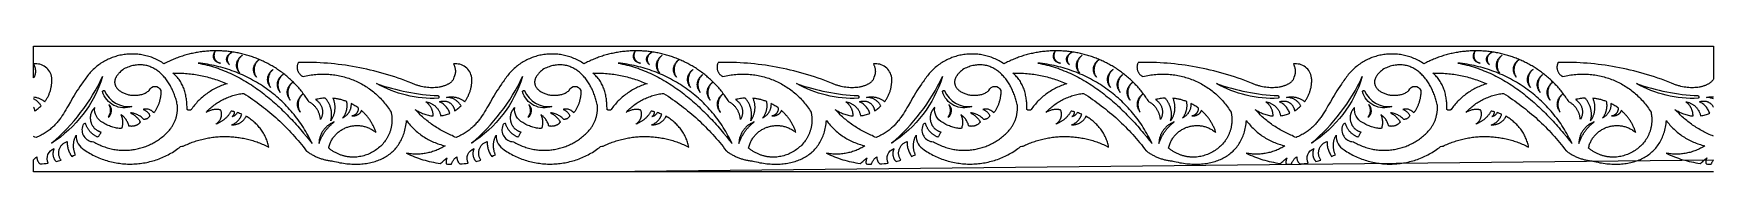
# Model space of a CAD drawing. Extents: x -444 to 493, y 179 to 249.
import ezdxf

# ---------------------------------------------------------------- set-up
doc = ezdxf.new("R2010")
doc.units = 0
doc.layers.add('LAYER_1', color=18, linetype='CONTINUOUS')

msp = doc.modelspace()

# ---------------------------------------------------------------- linework, layer by layer
at = {"layer": 'LAYER_1'}
msp.add_lwpolyline([(-443.72, 220.51), (-443.29, 220.46), (-442.87, 220.39), (-442.45, 220.31), (-442.04, 220.21), (-441.63, 220.09), (-441.22, 219.96), (-440.82, 219.82), (-440.43, 219.66), (-440.04, 219.48), (-439.65, 219.29), (-439.27, 219.09), (-438.9, 218.87), (-438.54, 218.63), (-438.19, 218.38), (-437.84, 218.12), (-437.5, 217.84), (-437.25, 218.19), (-437, 218.55), (-436.76, 218.91), (-436.52, 219.27), (-436.3, 219.65), (-436.08, 220.02), (-435.87, 220.41), (-435.67, 220.79), (-435.48, 221.18), (-435.29, 221.58), (-435.12, 221.98), (-434.95, 222.39), (-434.79, 222.8), (-434.64, 223.21), (-434.5, 223.63), (-434.37, 224.05), (-434.25, 224.48), (-434.14, 224.91), (-434.03, 225.34), (-433.94, 225.78), (-433.85, 226.22), (-433.78, 226.66), (-433.71, 227.11), (-433.66, 227.56), (-433.61, 228.01), (-433.58, 228.47), (-433.56, 228.93), (-433.54, 229.39), (-433.54, 229.85), (-433.55, 230.32), (-433.57, 230.79), (-433.6, 231.26, 0.418111), (-443.72, 238.91), (-443.46, 238.34), (-443.35, 238.06), (-443.25, 237.78), (-443.15, 237.5), (-443.07, 237.23), (-442.99, 236.96), (-442.92, 236.69), (-442.87, 236.42), (-442.82, 236.16), (-442.77, 235.9), (-442.74, 235.65), (-442.72, 235.39), (-442.7, 235.15), (-442.69, 234.9), (-442.69, 234.66), (-442.7, 234.42), (-442.72, 234.18), (-442.74, 233.95), (-442.77, 233.72), (-442.81, 233.49), (-442.86, 233.26), (-442.91, 233.04), (-442.97, 232.83), (-443.04, 232.61), (-443.12, 232.4), (-443.2, 232.19), (-443.29, 231.99), (-443.39, 231.79), (-443.49, 231.59), (-443.72, 231.21), (-443.72, 248.78), (-375.21, 248.78), (-356.08, 248.78), (-209.63, 248.78), (-141.13, 248.78), (-122, 248.78), (24.45, 248.78), (92.96, 248.78), (112.09, 248.78), (258.54, 248.78), (327.04, 248.78), (346.18, 248.78), (492.62, 248.78), (492.62, 230.38), (492.46, 230.14), (492.29, 229.91), (492.11, 229.68), (491.91, 229.46), (491.71, 229.24), (491.49, 229.03), (491.27, 228.83), (491.04, 228.63), (490.79, 228.44), (490.54, 228.25), (490.28, 228.07), (490.01, 227.9), (489.73, 227.73), (489.45, 227.57), (489.15, 227.42), (488.85, 227.27), (488.54, 227.13), (488.22, 226.99), (487.9, 226.86), (487.57, 226.74), (487.23, 226.62), (486.88, 226.51), (486.53, 226.41), (486.17, 226.31), (485.81, 226.22), (485.44, 226.13), (485.07, 226.06), (484.69, 225.99), (483.91, 225.87), (483.12, 225.77), (482.31, 225.71), (481.49, 225.67), (480.65, 225.66), (479.8, 225.68), (478.94, 225.72), (478.07, 225.8), (477.19, 225.9), (476.31, 226.04), (475.43, 226.2), (474.54, 226.4), (474.1, 226.51), (473.66, 226.63), (473.22, 226.75), (472.77, 226.88), (472.33, 227.02), (471.89, 227.17), (471.46, 227.32), (471.02, 227.49), (470.59, 227.66), (470.15, 227.84), (469.72, 228.03), (469.29, 228.22), (467.41, 228.97), (465.52, 229.69), (463.63, 230.39), (461.72, 231.06), (459.81, 231.71), (457.89, 232.33), (455.96, 232.93), (454.02, 233.5), (452.08, 234.05), (450.13, 234.58), (448.18, 235.08), (446.22, 235.55), (444.25, 236), (442.28, 236.43), (440.3, 236.83), (438.32, 237.2), (436.33, 237.55), (434.34, 237.88), (432.34, 238.18), (430.34, 238.45), (428.34, 238.7), (426.33, 238.93), (424.32, 239.13), (422.31, 239.3), (420.29, 239.45), (418.27, 239.57), (416.25, 239.67), (414.23, 239.74), (412.2, 239.79), (410.18, 239.81), (408.15, 239.8), (406.12, 239.77), (405.98, 239.49), (405.85, 239.21), (405.74, 238.93), (405.65, 238.64), (405.57, 238.36), (405.51, 238.07), (405.47, 237.78), (405.44, 237.49), (405.42, 237.2), (405.42, 236.92), (405.44, 236.63), (405.47, 236.35), (405.51, 236.07), (405.57, 235.79), (405.64, 235.51), (405.72, 235.24), (405.82, 234.98), (405.93, 234.72), (406.06, 234.46), (406.19, 234.21), (406.34, 233.97), (406.51, 233.74), (406.68, 233.51), (406.86, 233.29), (407.06, 233.08), (407.27, 232.88), (407.49, 232.69), (407.71, 232.51), (407.95, 232.34), (408.2, 232.18), (408.46, 232.03), (408.73, 231.9), (409.63, 232.12), (410.52, 232.31), (411.41, 232.49), (412.31, 232.65), (413.21, 232.8), (414.1, 232.92), (415, 233.02), (415.89, 233.11), (416.79, 233.18), (417.68, 233.23), (418.58, 233.26), (419.47, 233.28), (420.36, 233.28), (421.25, 233.26), (422.14, 233.22), (423.02, 233.16), (423.9, 233.09), (424.78, 233), (425.66, 232.89), (426.53, 232.77), (427.4, 232.63), (428.27, 232.47), (429.13, 232.3), (429.98, 232.11), (430.84, 231.9), (431.68, 231.68), (432.53, 231.43), (433.37, 231.18), (434.2, 230.91), (435.02, 230.62), (435.84, 230.31), (436.66, 229.99), (437.46, 229.66), (438.26, 229.3), (439.06, 228.94), (439.84, 228.55), (440.62, 228.16), (441.39, 227.74), (442.15, 227.31), (442.91, 226.87), (443.65, 226.41), (444.39, 225.94), (445.12, 225.45), (445.84, 224.95), (446.54, 224.43), (447.24, 223.9), (447.93, 223.35), (448.61, 222.79), (449.28, 222.22), (449.93, 221.63), (450.58, 221.03), (451.21, 220.41), (451.84, 219.78), (452.45, 219.14), (453.05, 218.48), (453.63, 217.81), (454.21, 217.12), (454.77, 216.43), (455.32, 215.72), (455.85, 214.99), (456.37, 214.26), (456.88, 213.51), (457.37, 212.74), (457.85, 211.97), (457.94, 211.51), (458.01, 211.06), (458.08, 210.6), (458.14, 210.15), (458.19, 209.7), (458.23, 209.26), (458.26, 208.82), (458.28, 208.38), (458.29, 207.94), (458.29, 207.5), (458.28, 207.07), (458.26, 206.64), (458.24, 206.22), (458.21, 205.8), (458.16, 205.38), (458.11, 204.96), (458.05, 204.55), (457.98, 204.14), (457.91, 203.73), (457.82, 203.33), (457.73, 202.93), (457.63, 202.53), (457.52, 202.14), (457.41, 201.75), (457.29, 201.36), (457.16, 200.98), (457.02, 200.61), (456.87, 200.23), (456.72, 199.86), (456.56, 199.5), (456.39, 199.13), (456.22, 198.77), (456.04, 198.42), (455.85, 198.07), (455.66, 197.73), (455.46, 197.38), (455.25, 197.05), (455.04, 196.72), (454.82, 196.39), (454.59, 196.06), (454.13, 195.43), (453.64, 194.82), (453.12, 194.22), (452.59, 193.65), (452.03, 193.09), (451.46, 192.56), (450.86, 192.04), (450.25, 191.55), (449.62, 191.08), (448.98, 190.63), (448.31, 190.21), (447.64, 189.81), (446.95, 189.43), (446.24, 189.07), (445.53, 188.74), (444.8, 188.44), (444.06, 188.16), (443.31, 187.91), (442.55, 187.68), (441.79, 187.48), (441.01, 187.31), (440.23, 187.17), (439.45, 187.05), (438.66, 186.97), (437.86, 186.91), (437.46, 186.89), (437.06, 186.88), (436.66, 186.88), (436.26, 186.88), (435.86, 186.9), (435.46, 186.92), (435.05, 186.94), (434.65, 186.98), (434.25, 187.02), (433.85, 187.08), (433.45, 187.14), (433.04, 187.2), (432.64, 187.28), (432.24, 187.36), (431.84, 187.45), (431.44, 187.56), (431.04, 187.66), (430.64, 187.78), (430.25, 187.91), (429.85, 188.04), (429.46, 188.18), (429.06, 188.33), (428.67, 188.49), (428.28, 188.66), (427.89, 188.84), (427.5, 189.03), (427.12, 189.22), (426.73, 189.42), (426.35, 189.64), (425.97, 189.86), (425.6, 190.09), (425.22, 190.33), (424.85, 190.58), (424.48, 190.84), (424.11, 191.11), (423.75, 191.38), (423.38, 191.67), (423.03, 191.97), (423.15, 192.52), (423.3, 193.05), (423.46, 193.58), (423.64, 194.1), (423.83, 194.61), (424.04, 195.1), (424.26, 195.59), (424.5, 196.06), (424.76, 196.52), (425.02, 196.97), (425.31, 197.41), (425.6, 197.84), (425.91, 198.25), (426.23, 198.66), (426.56, 199.05), (426.91, 199.43), (427.26, 199.79), (427.63, 200.15), (428, 200.49), (428.39, 200.82), (428.79, 201.13), (429.19, 201.43), (429.61, 201.72), (430.03, 202), (430.46, 202.26), (430.9, 202.51), (431.35, 202.75), (431.8, 202.97), (432.26, 203.17), (432.73, 203.37), (433.2, 203.55), (433.68, 203.71), (434.16, 203.86), (434.64, 204), (435.13, 204.12), (435.63, 204.22), (436.13, 204.31), (436.63, 204.39), (437.13, 204.45), (437.64, 204.5), (438.14, 204.53), (438.65, 204.54), (439.16, 204.54), (439.67, 204.52), (440.18, 204.49), (440.69, 204.44), (441.2, 204.37), (441.71, 204.29), (442.22, 204.19), (442.72, 204.07), (443.22, 203.94), (443.73, 203.79), (444.22, 203.62), (444.72, 203.44), (445.21, 203.24), (445.69, 203.02), (446.17, 202.78), (446.65, 202.53), (447.12, 202.26), (447.59, 201.97), (448.05, 201.66), (448.5, 201.33), (448.94, 200.99), (449.38, 200.62), (449.23, 201.09), (449.07, 201.55), (448.9, 202), (448.73, 202.45), (448.55, 202.89), (448.36, 203.33), (448.16, 203.77), (447.96, 204.2), (447.75, 204.63), (447.53, 205.05), (447.31, 205.46), (447.08, 205.88), (446.84, 206.28), (446.6, 206.68), (446.35, 207.08), (446.09, 207.47), (445.83, 207.86), (445.56, 208.24), (445.29, 208.61), (445.01, 208.98), (444.72, 209.35), (444.43, 209.71), (444.13, 210.06), (443.83, 210.41), (443.52, 210.76), (443.21, 211.1), (442.89, 211.43), (442.56, 211.76), (442.23, 212.08), (441.9, 212.39), (441.56, 212.7), (441.22, 213.01), (441.15, 212.8), (441.07, 212.6), (440.99, 212.4), (440.89, 212.21), (440.79, 212.02), (440.68, 211.85), (440.56, 211.67), (440.43, 211.51), (440.29, 211.35), (440.15, 211.2), (440, 211.05), (439.85, 210.91), (439.69, 210.78), (439.52, 210.66), (439.35, 210.55), (439.17, 210.44), (438.99, 210.34), (438.81, 210.25), (438.61, 210.17), (438.42, 210.09), (438.22, 210.03), (438.02, 209.97), (437.82, 209.92), (437.61, 209.89), (437.4, 209.86), (437.19, 209.84), (436.97, 209.83), (436.76, 209.83), (436.54, 209.85), (436.33, 209.87), (436.11, 209.9), (435.89, 209.94), (436.09, 209.98), (436.29, 210.02), (436.49, 210.06), (436.68, 210.12), (436.87, 210.19), (437.06, 210.26), (437.24, 210.34), (437.41, 210.43), (437.58, 210.52), (437.75, 210.62), (437.91, 210.73), (438.06, 210.85), (438.21, 210.97), (438.35, 211.1), (438.49, 211.23), (438.62, 211.37), (438.75, 211.52), (438.87, 211.67), (438.98, 211.82), (439.08, 211.98), (439.18, 212.15), (439.27, 212.32), (439.35, 212.49), (439.43, 212.67), (439.49, 212.85), (439.55, 213.03), (439.6, 213.22), (439.65, 213.41), (439.68, 213.61), (439.7, 213.8), (439.72, 214), (439.72, 214.2), (439.22, 214.57), (438.71, 214.93), (438.19, 215.28), (437.66, 215.62), (437.13, 215.94), (436.58, 216.25), (436.03, 216.55), (435.48, 216.84), (435.49, 216.53), (435.49, 216.21), (435.48, 215.9), (435.46, 215.58), (435.43, 215.27), (435.38, 214.97), (435.33, 214.66), (435.26, 214.36), (435.19, 214.06), (435.1, 213.76), (435, 213.47), (434.89, 213.19), (434.77, 212.9), (434.64, 212.62), (434.5, 212.35), (434.35, 212.08), (434.2, 211.82), (434.03, 211.56), (433.85, 211.31), (433.66, 211.06), (433.47, 210.82), (433.26, 210.59), (433.05, 210.36), (432.83, 210.14), (432.6, 209.93), (432.36, 209.73), (432.11, 209.53), (431.86, 209.34), (431.6, 209.16), (431.33, 208.99), (431.05, 208.83), (430.76, 208.68), (430.96, 208.92), (431.15, 209.17), (431.33, 209.43), (431.51, 209.68), (431.68, 209.95), (431.83, 210.21), (431.99, 210.48), (432.13, 210.75), (432.26, 211.03), (432.39, 211.31), (432.51, 211.59), (432.62, 211.88), (432.73, 212.16), (432.82, 212.45), (432.91, 212.75), (432.99, 213.04), (433.06, 213.34), (433.12, 213.64), (433.18, 213.94), (433.22, 214.24), (433.26, 214.54), (433.29, 214.84), (433.31, 215.15), (433.32, 215.45), (433.32, 215.76), (433.32, 216.07), (433.31, 216.37), (433.28, 216.68), (433.25, 216.99), (433.21, 217.3), (433.17, 217.6), (433.11, 217.91), (432.65, 218.09), (432.18, 218.26), (431.71, 218.42), (431.24, 218.57), (430.76, 218.72), (430.29, 218.86), (429.81, 218.99), (429.32, 219.11), (428.84, 219.22), (428.35, 219.33), (427.86, 219.42), (427.37, 219.51), (426.87, 219.59), (426.37, 219.66), (425.88, 219.72), (425.37, 219.78), (425.53, 219.38), (425.67, 218.99), (425.8, 218.59), (425.92, 218.19), (426.03, 217.79), (426.12, 217.39), (426.2, 216.98), (426.27, 216.58), (426.32, 216.17), (426.36, 215.76), (426.39, 215.35), (426.41, 214.94), (426.42, 214.53), (426.41, 214.12), (426.39, 213.71), (426.35, 213.31), (426.31, 212.9), (426.25, 212.49), (426.18, 212.09), (426.1, 211.69), (426, 211.29), (425.9, 210.89), (425.78, 210.5), (425.65, 210.11), (425.5, 209.72), (425.35, 209.34), (425.18, 208.95), (425, 208.58), (424.81, 208.21), (424.6, 207.84), (424.39, 207.48), (424.16, 207.12), (424.27, 207.55), (424.36, 207.97), (424.44, 208.39), (424.51, 208.82), (424.56, 209.24), (424.6, 209.67), (424.63, 210.1), (424.64, 210.52), (424.64, 210.95), (424.63, 211.37), (424.6, 211.79), (424.56, 212.22), (424.51, 212.64), (424.44, 213.05), (424.36, 213.47), (424.26, 213.88), (424.16, 214.29), (424.04, 214.7), (423.91, 215.1), (423.77, 215.5), (423.61, 215.89), (423.44, 216.28), (423.26, 216.67), (423.06, 217.05), (422.86, 217.42), (422.64, 217.79), (422.41, 218.15), (422.17, 218.51), (421.91, 218.86), (421.65, 219.2), (421.37, 219.54), (421.08, 219.86), (420.41, 219.82), (419.74, 219.76), (419.08, 219.68), (418.41, 219.59), (417.74, 219.48), (417.07, 219.35), (416.4, 219.21), (415.73, 219.05), (416.08, 218.82), (416.41, 218.57), (416.73, 218.31), (417.03, 218.04), (417.32, 217.76), (417.59, 217.46), (417.84, 217.16), (418.08, 216.84), (418.3, 216.51), (418.5, 216.18), (418.69, 215.84), (418.86, 215.49), (419.02, 215.13), (419.16, 214.77), (419.27, 214.4), (419.38, 214.02), (419.46, 213.64), (419.53, 213.26), (419.58, 212.88), (419.61, 212.49), (419.62, 212.1), (419.61, 211.71), (419.58, 211.32), (419.54, 210.93), (419.48, 210.54), (419.39, 210.15), (419.29, 209.77), (419.17, 209.39), (419.02, 209.01), (418.86, 208.63), (418.68, 208.27), (418.48, 207.9), (418.44, 208.29), (418.39, 208.68), (418.33, 209.06), (418.26, 209.44), (418.18, 209.82), (418.08, 210.19), (417.98, 210.56), (417.86, 210.93), (417.73, 211.29), (417.59, 211.65), (417.44, 212), (417.28, 212.34), (417.1, 212.68), (416.92, 213.02), (416.73, 213.35), (416.52, 213.67), (416.31, 213.99), (416.09, 214.3), (415.86, 214.61), (415.61, 214.9), (415.36, 215.19), (415.1, 215.48), (414.83, 215.75), (414.55, 216.02), (414.26, 216.28), (413.97, 216.53), (413.66, 216.77), (413.35, 217), (413.03, 217.23), (412.7, 217.44), (412.36, 217.65), (412.02, 217.84), (411.62, 218.48), (411.21, 219.1), (410.8, 219.72), (410.38, 220.33), (409.95, 220.93), (409.52, 221.53), (409.08, 222.12), (408.64, 222.71), (408.19, 223.29), (407.73, 223.86), (407.26, 224.42), (406.79, 224.98), (406.32, 225.53), (405.84, 226.08), (405.35, 226.62), (404.86, 227.15), (404.36, 227.67), (403.86, 228.19), (403.35, 228.7), (402.83, 229.2), (402.31, 229.7), (401.79, 230.19), (401.26, 230.67), (400.72, 231.15), (400.18, 231.62), (399.63, 232.08), (399.08, 232.53), (398.53, 232.98), (397.97, 233.42), (397.4, 233.85), (396.83, 234.28), (396.26, 234.7), (395.68, 235.11), (395.1, 235.52), (394.51, 235.92), (393.92, 236.31), (393.32, 236.69), (392.72, 237.07), (392.12, 237.44), (391.51, 237.8), (390.9, 238.15), (390.28, 238.5), (389.66, 238.84), (389.04, 239.17), (388.41, 239.5), (387.78, 239.82), (387.15, 240.13), (386.51, 240.43), (385.87, 240.73), (385.23, 241.01), (384.59, 241.3), (383.94, 241.57), (383.28, 241.83), (382.63, 242.09), (381.97, 242.34), (381.31, 242.59), (380.65, 242.82), (379.98, 243.05), (379.31, 243.27), (378.64, 243.48), (377.97, 243.69), (377.29, 243.89), (376.61, 244.08), (375.93, 244.26), (375.25, 244.43), (374.57, 244.6), (373.88, 244.76), (373.19, 244.91), (372.5, 245.05), (371.81, 245.19), (371.12, 245.31), (370.42, 245.43), (369.73, 245.55), (369.03, 245.65), (368.33, 245.75), (367.63, 245.83), (366.93, 245.91), (366.23, 245.99), (365.52, 246.05), (364.82, 246.11), (364.11, 246.15), (363.41, 246.19), (362.7, 246.23), (361.99, 246.25), (361.28, 246.27), (360.57, 246.27), (359.86, 246.27), (359.15, 246.26), (358.44, 246.25), (357.73, 246.22), (357.02, 246.19), (356.31, 246.15), (355.6, 246.1), (354.89, 246.04), (354.18, 245.97), (353.47, 245.9), (352.76, 245.81), (352.05, 245.72), (351.34, 245.62), (350.63, 245.52), (349.92, 245.4), (349.22, 245.27), (348.51, 245.14), (347.8, 245), (347.1, 244.85), (346.4, 244.69), (345.69, 244.52), (344.99, 244.35), (344.29, 244.16), (343.59, 243.97), (342.89, 243.77), (342.19, 243.56), (341.5, 243.34), (340.8, 243.11), (340.11, 242.87), (339.42, 242.63), (338.73, 242.37), (338.04, 242.11), (337.36, 241.84), (336.68, 241.56), (336, 241.27), (335.32, 240.97), (334.64, 240.67), (333.96, 240.35), (333.29, 240.03), (332.62, 239.69), (331.96, 239.35), (331.29, 239), (330.61, 239.45), (329.92, 239.89), (329.23, 240.3), (328.53, 240.69), (327.82, 241.06), (327.1, 241.42), (326.38, 241.75), (325.66, 242.06), (324.92, 242.36), (324.19, 242.63), (323.44, 242.89), (322.7, 243.13), (321.95, 243.34), (321.19, 243.54), (320.44, 243.72), (319.68, 243.88), (318.91, 244.02), (318.15, 244.15), (317.38, 244.25), (316.62, 244.33), (315.85, 244.4), (315.08, 244.45), (314.31, 244.47), (313.54, 244.48), (312.77, 244.48), (312.01, 244.45), (311.24, 244.4), (310.48, 244.34), (309.71, 244.26), (308.96, 244.16), (308.2, 244.04), (307.44, 243.9), (306.69, 243.75), (305.95, 243.58), (305.21, 243.39), (304.47, 243.18), (303.74, 242.95), (303.01, 242.71), (302.29, 242.45), (301.57, 242.17), (300.86, 241.87), (300.16, 241.56), (299.47, 241.23), (298.78, 240.88), (298.1, 240.51), (297.43, 240.13), (296.77, 239.73), (296.11, 239.31), (295.47, 238.88), (294.83, 238.42), (294.21, 237.96), (293.6, 237.47), (293, 236.97), (292.4, 236.45), (291.83, 235.91), (291.26, 235.36), (290.7, 234.79), (290.16, 234.21), (289.63, 233.61), (289.12, 232.99), (288.62, 232.35), (288.13, 231.7), (287.66, 231.04), (287.2, 230.35), (286.69, 229.68), (286.2, 229.02), (285.72, 228.36), (285.26, 227.7), (284.37, 226.4), (283.52, 225.12), (282.71, 223.85), (281.93, 222.6), (281.19, 221.36), (280.47, 220.15), (279.11, 217.77), (277.79, 215.48), (277.15, 214.36), (276.5, 213.27), (275.85, 212.2), (275.19, 211.15), (274.52, 210.12), (273.83, 209.12), (273.48, 208.62), (273.12, 208.14), (272.76, 207.66), (272.39, 207.18), (272.01, 206.72), (271.62, 206.25), (271.23, 205.8), (270.82, 205.35), (270.41, 204.91), (269.99, 204.47), (269.55, 204.05), (269.1, 203.63), (268.65, 203.21), (268.18, 202.8), (267.69, 202.4), (267.19, 202.01), (266.68, 201.62), (266.16, 201.25), (265.62, 200.87), (265.06, 200.51), (264.49, 200.15), (263.9, 199.8), (263.29, 199.46), (262.66, 199.13), (262.02, 198.8), (261.36, 198.48), (260.68, 198.17), (259.97, 197.87), (259.25, 198.13), (258.54, 198.51), (257.77, 198.93), (257.01, 199.25), (256.25, 199.58), (255.5, 199.92), (254.76, 200.27), (254.02, 200.64), (253.28, 201.01), (252.55, 201.4), (251.83, 201.79), (251.12, 202.2), (250.41, 202.61), (249.7, 203.04), (249, 203.47), (248.31, 203.92), (247.63, 204.37), (246.95, 204.84), (246.28, 205.31), (245.62, 205.8), (244.96, 206.3), (244.31, 206.8), (243.67, 207.32), (243.03, 207.84), (242.4, 208.37), (241.79, 208.92), (241.17, 209.47), (240.57, 210.03), (239.97, 210.6), (239.38, 211.18), (238.8, 211.77), (238.23, 212.36), (237.67, 212.97), (237.11, 213.58), (237.67, 213.2), (238.25, 212.83), (238.83, 212.48), (239.42, 212.15), (240.03, 211.84), (240.64, 211.56), (241.26, 211.29), (241.9, 211.05), (242.53, 210.83), (243.18, 210.62), (243.83, 210.45), (244.49, 210.29), (245.16, 210.16), (245.83, 210.05), (246.5, 209.96), (247.18, 209.89), (247.18, 210.19), (247.17, 210.48), (247.15, 210.77), (247.12, 211.06), (247.09, 211.35), (247.04, 211.64), (246.99, 211.92), (246.93, 212.2), (246.86, 212.48), (246.78, 212.76), (246.69, 213.03), (246.59, 213.3), (246.49, 213.57), (246.38, 213.84), (246.26, 214.1), (246.13, 214.35), (245.99, 214.61), (245.85, 214.86), (245.7, 215.1), (245.54, 215.34), (245.37, 215.58), (245.2, 215.81), (245.02, 216.03), (244.83, 216.25), (244.64, 216.47), (244.44, 216.67), (244.23, 216.88), (244.01, 217.07), (243.79, 217.26), (243.56, 217.45), (243.33, 217.63), (243.09, 217.8), (243.47, 217.74), (243.85, 217.66), (244.23, 217.57), (244.6, 217.46), (244.97, 217.34), (245.32, 217.21), (245.68, 217.07), (246.02, 216.91), (246.36, 216.74), (246.69, 216.55), (247.01, 216.36), (247.32, 216.15), (247.62, 215.93), (247.92, 215.7), (248.21, 215.46), (248.48, 215.21), (248.75, 214.95), (249.01, 214.68), (249.26, 214.4), (249.49, 214.11), (249.72, 213.81), (249.93, 213.5), (250.13, 213.18), (250.32, 212.85), (250.5, 212.52), (250.67, 212.18), (250.82, 211.83), (250.96, 211.48), (251.09, 211.12), (251.2, 210.75), (251.3, 210.37), (251.38, 209.99), (252.05, 210.09), (252.7, 210.21), (253.35, 210.35), (253.99, 210.51), (254.62, 210.7), (255.24, 210.9), (255.86, 211.12), (256.46, 211.36), (256.37, 211.63), (256.28, 211.89), (256.08, 212.41), (255.85, 212.91), (255.59, 213.4), (255.31, 213.87), (255, 214.33), (254.67, 214.77), (254.32, 215.19), (253.95, 215.59), (253.55, 215.98), (253.13, 216.34), (252.7, 216.68), (252.25, 216.99), (251.77, 217.29), (251.53, 217.42), (251.29, 217.55), (251.04, 217.68), (250.78, 217.8), (251.07, 217.91), (251.36, 218), (251.66, 218.08), (251.95, 218.14), (252.24, 218.19), (252.53, 218.22), (252.82, 218.24), (253.11, 218.24), (253.4, 218.23), (253.68, 218.21), (253.96, 218.17), (254.24, 218.12), (254.52, 218.06), (254.79, 217.99), (255.06, 217.9), (255.32, 217.8), (255.57, 217.69), (255.83, 217.57), (256.07, 217.44), (256.31, 217.29), (256.54, 217.14), (256.77, 216.97), (256.98, 216.8), (257.19, 216.62), (257.4, 216.42), (257.59, 216.22), (257.77, 216.01), (257.95, 215.79), (258.11, 215.56), (258.26, 215.32), (258.41, 215.07), (258.54, 214.82), (258.65, 214.58), (258.75, 214.33), (258.85, 214.08), (258.93, 213.82), (258.99, 213.55), (259.05, 213.28), (259.1, 213), (259.13, 212.72), (259.61, 213.03), (260.08, 213.34), (260.55, 213.67), (261, 214.01), (261.44, 214.37), (261.87, 214.73), (262.29, 215.11), (262.71, 215.5), (262.52, 215.82), (262.32, 216.13), (262.11, 216.43), (261.89, 216.72), (261.66, 217), (261.42, 217.27), (261.17, 217.54), (260.92, 217.79), (260.65, 218.03), (260.37, 218.25), (260.08, 218.47), (259.79, 218.68), (259.49, 218.87), (259.18, 219.06), (258.86, 219.23), (258.54, 219.38), (258.09, 219.58), (257.62, 219.75), (257.15, 219.9), (256.67, 220.02), (256.18, 220.12), (255.68, 220.19), (255.18, 220.23), (254.67, 220.25), (255.15, 220.36), (255.64, 220.44), (256.12, 220.5), (256.61, 220.55), (257.09, 220.57), (257.57, 220.57), (258.06, 220.55), (258.54, 220.51), (258.96, 220.46), (259.39, 220.39), (259.8, 220.31), (260.22, 220.21), (260.63, 220.09), (261.04, 219.96), (261.44, 219.82), (261.83, 219.66), (262.22, 219.48), (262.61, 219.29), (262.98, 219.09), (263.36, 218.87), (263.72, 218.63), (264.07, 218.38), (264.42, 218.12), (264.76, 217.84), (265.01, 218.19), (265.26, 218.55), (265.5, 218.91), (265.73, 219.27), (265.96, 219.65), (266.18, 220.02), (266.39, 220.41), (266.59, 220.79), (266.78, 221.18), (266.96, 221.58), (267.14, 221.98), (267.31, 222.39), (267.47, 222.8), (267.62, 223.21), (267.76, 223.63), (267.89, 224.05), (268.01, 224.48), (268.12, 224.91), (268.23, 225.34), (268.32, 225.78), (268.41, 226.22), (268.48, 226.66), (268.54, 227.11), (268.6, 227.56), (268.64, 228.01), (268.68, 228.47), (268.7, 228.93), (268.72, 229.39), (268.72, 229.85), (268.71, 230.32), (268.69, 230.79), (268.66, 231.26, 0.418111), (258.54, 238.91), (258.79, 238.34), (258.91, 238.06), (259.01, 237.78), (259.1, 237.5), (259.19, 237.23), (259.27, 236.96), (259.33, 236.69), (259.39, 236.42), (259.44, 236.16), (259.48, 235.9), (259.52, 235.65), (259.54, 235.39), (259.56, 235.15), (259.57, 234.9), (259.57, 234.66), (259.56, 234.42), (259.54, 234.18), (259.52, 233.95), (259.49, 233.72), (259.45, 233.49), (259.4, 233.26), (259.35, 233.04), (259.28, 232.83), (259.22, 232.61), (259.14, 232.4), (259.06, 232.19), (258.97, 231.99), (258.87, 231.79), (258.77, 231.59), (258.54, 230.79), (258.38, 230.14), (258.2, 229.91), (258.02, 229.68), (257.82, 229.46), (257.62, 229.24), (257.41, 229.03), (257.18, 228.83), (256.95, 228.63), (256.71, 228.44), (256.45, 228.25), (256.19, 228.07), (255.92, 227.9), (255.65, 227.73), (255.36, 227.57), (255.07, 227.42), (254.76, 227.27), (254.45, 227.13), (254.14, 226.99), (253.81, 226.86), (253.48, 226.74), (253.14, 226.62), (252.8, 226.51), (252.45, 226.41), (252.09, 226.31), (251.73, 226.22), (251.36, 226.13), (250.98, 226.06), (250.6, 225.99), (249.83, 225.87), (249.03, 225.77), (248.22, 225.71), (247.4, 225.67), (246.56, 225.66), (245.71, 225.68), (244.85, 225.72), (243.98, 225.8), (243.11, 225.9), (242.23, 226.04), (241.34, 226.2), (240.46, 226.4), (240.01, 226.51), (239.57, 226.63), (239.13, 226.75), (238.69, 226.88), (238.25, 227.02), (237.81, 227.17), (237.37, 227.32), (236.93, 227.49), (236.5, 227.66), (236.07, 227.84), (235.64, 228.03), (235.21, 228.22), (233.33, 228.97), (231.44, 229.69), (229.54, 230.39), (227.63, 231.06), (225.72, 231.71), (223.8, 232.33), (221.87, 232.93), (219.94, 233.5), (217.99, 234.05), (216.04, 234.58), (214.09, 235.08), (212.13, 235.55), (210.16, 236), (208.19, 236.43), (206.21, 236.83), (204.23, 237.2), (202.24, 237.55), (200.25, 237.88), (198.26, 238.18), (196.26, 238.45), (194.25, 238.7), (192.25, 238.93), (190.23, 239.13), (188.22, 239.3), (186.2, 239.45), (184.19, 239.57), (182.17, 239.67), (180.14, 239.74), (178.12, 239.79), (176.09, 239.81), (174.06, 239.8), (172.03, 239.77), (171.89, 239.49), (171.77, 239.21), (171.66, 238.93), (171.56, 238.64), (171.49, 238.36), (171.42, 238.07), (171.38, 237.78), (171.35, 237.49), (171.33, 237.2), (171.34, 236.92), (171.35, 236.63), (171.38, 236.35), (171.42, 236.07), (171.48, 235.79), (171.55, 235.51), (171.64, 235.24), (171.74, 234.98), (171.85, 234.72), (171.97, 234.46), (172.11, 234.21), (172.26, 233.97), (172.42, 233.74), (172.59, 233.51), (172.78, 233.29), (172.97, 233.08), (173.18, 232.88), (173.4, 232.69), (173.63, 232.51), (173.87, 232.34), (174.12, 232.18), (174.38, 232.03), (174.65, 231.9), (175.54, 232.12), (176.43, 232.31), (177.33, 232.49), (178.22, 232.65), (179.12, 232.8), (180.02, 232.92), (180.91, 233.02), (181.81, 233.11), (182.7, 233.18), (183.6, 233.23), (184.49, 233.26), (185.38, 233.28), (186.27, 233.28), (187.16, 233.26), (188.05, 233.22), (188.93, 233.16), (189.82, 233.09), (190.7, 233), (191.57, 232.89), (192.44, 232.77), (193.31, 232.63), (194.18, 232.47), (195.04, 232.3), (195.9, 232.11), (196.75, 231.9), (197.6, 231.68), (198.44, 231.43), (199.28, 231.18), (200.11, 230.91), (200.94, 230.62), (201.76, 230.31), (202.57, 229.99), (203.38, 229.66), (204.18, 229.3), (204.97, 228.94), (205.76, 228.55), (206.54, 228.16), (207.31, 227.74), (208.07, 227.31), (208.82, 226.87), (209.57, 226.41), (210.3, 225.94), (211.03, 225.45), (211.75, 224.95), (212.46, 224.43), (213.16, 223.9), (213.85, 223.35), (214.52, 222.79), (215.19, 222.22), (215.85, 221.63), (216.49, 221.03), (217.13, 220.41), (217.75, 219.78), (218.36, 219.14), (218.96, 218.48), (219.55, 217.81), (220.12, 217.12), (220.68, 216.43), (221.23, 215.72), (221.76, 214.99), (222.28, 214.26), (222.79, 213.51), (223.28, 212.74), (223.76, 211.97), (223.85, 211.51), (223.93, 211.06), (223.99, 210.6), (224.05, 210.15), (224.1, 209.7), (224.14, 209.26), (224.17, 208.82), (224.19, 208.38), (224.2, 207.94), (224.2, 207.5), (224.19, 207.07), (224.18, 206.64), (224.15, 206.22), (224.12, 205.8), (224.08, 205.38), (224.03, 204.96), (223.97, 204.55), (223.9, 204.14), (223.82, 203.73), (223.74, 203.33), (223.65, 202.93), (223.55, 202.53), (223.44, 202.14), (223.32, 201.75), (223.2, 201.36), (223.07, 200.98), (222.93, 200.61), (222.79, 200.23), (222.63, 199.86), (222.47, 199.5), (222.31, 199.13), (222.13, 198.77), (221.95, 198.42), (221.77, 198.07), (221.57, 197.73), (221.37, 197.38), (221.17, 197.05), (220.95, 196.72), (220.73, 196.39), (220.51, 196.06), (220.04, 195.43), (219.55, 194.82), (219.04, 194.22), (218.5, 193.65), (217.95, 193.09), (217.37, 192.56), (216.78, 192.04), (216.17, 191.55), (215.54, 191.08), (214.89, 190.63), (214.23, 190.21), (213.55, 189.81), (212.86, 189.43), (212.16, 189.07), (211.44, 188.74), (210.71, 188.44), (209.97, 188.16), (209.23, 187.91), (208.47, 187.68), (207.7, 187.48), (206.93, 187.31), (206.15, 187.17), (205.36, 187.05), (204.57, 186.97), (203.77, 186.91), (203.37, 186.89), (202.98, 186.88), (202.57, 186.88), (202.17, 186.88), (201.77, 186.9), (201.37, 186.92), (200.97, 186.94), (200.57, 186.98), (200.16, 187.02), (199.76, 187.08), (199.36, 187.14), (198.96, 187.2), (198.56, 187.28), (198.15, 187.36), (197.75, 187.45), (197.35, 187.56), (196.96, 187.66), (196.56, 187.78), (196.16, 187.91), (195.76, 188.04), (195.37, 188.18), (194.98, 188.33), (194.58, 188.49), (194.19, 188.66), (193.8, 188.84), (193.42, 189.03), (193.03, 189.22), (192.65, 189.42), (192.27, 189.64), (191.89, 189.86), (191.51, 190.09), (191.13, 190.33), (190.76, 190.58), (190.39, 190.84), (190.02, 191.11), (189.66, 191.38), (189.3, 191.67), (188.94, 191.97), (189.07, 192.52), (189.21, 193.05), (189.37, 193.58), (189.55, 194.1), (189.74, 194.61), (189.95, 195.1), (190.18, 195.59), (190.42, 196.06), (190.67, 196.52), (190.94, 196.97), (191.22, 197.41), (191.51, 197.84), (191.82, 198.25), (192.14, 198.66), (192.48, 199.05), (192.82, 199.43), (193.17, 199.79), (193.54, 200.15), (193.92, 200.49), (194.3, 200.82), (194.7, 201.13), (195.11, 201.43), (195.52, 201.72), (195.94, 202), (196.38, 202.26), (196.82, 202.51), (197.26, 202.75), (197.71, 202.97), (198.17, 203.17), (198.64, 203.37), (199.11, 203.55), (199.59, 203.71), (200.07, 203.86), (200.56, 204), (201.05, 204.12), (201.54, 204.22), (202.04, 204.31), (202.54, 204.39), (203.04, 204.45), (203.55, 204.5), (204.06, 204.53), (204.57, 204.54), (205.07, 204.54), (205.58, 204.52), (206.1, 204.49), (206.61, 204.44), (207.11, 204.37), (207.62, 204.29), (208.13, 204.19), (208.64, 204.07), (209.14, 203.94), (209.64, 203.79), (210.14, 203.62), (210.63, 203.44), (211.12, 203.24), (211.61, 203.02), (212.09, 202.78), (212.56, 202.53), (213.04, 202.26), (213.5, 201.97), (213.96, 201.66), (214.41, 201.33), (214.86, 200.99), (215.3, 200.62), (215.14, 201.09), (214.98, 201.55), (214.82, 202), (214.64, 202.45), (214.46, 202.89), (214.27, 203.33), (214.07, 203.77), (213.87, 204.2), (213.66, 204.63), (213.44, 205.05), (213.22, 205.46), (212.99, 205.88), (212.75, 206.28), (212.51, 206.68), (212.26, 207.08), (212, 207.47), (211.74, 207.86), (211.47, 208.24), (211.2, 208.61), (210.92, 208.98), (210.63, 209.35), (210.34, 209.71), (210.05, 210.06), (209.74, 210.41), (209.43, 210.76), (209.12, 211.1), (208.8, 211.43), (208.48, 211.76), (208.15, 212.08), (207.81, 212.39), (207.47, 212.7), (207.13, 213.01), (207.06, 212.8), (206.99, 212.6), (206.9, 212.4), (206.8, 212.21), (206.7, 212.02), (206.59, 211.85), (206.47, 211.67), (206.34, 211.51), (206.21, 211.35), (206.07, 211.2), (205.92, 211.05), (205.76, 210.91), (205.6, 210.78), (205.44, 210.66), (205.26, 210.55), (205.09, 210.44), (204.91, 210.34), (204.72, 210.25), (204.53, 210.17), (204.33, 210.09), (204.14, 210.03), (203.93, 209.97), (203.73, 209.92), (203.52, 209.89), (203.31, 209.86), (203.1, 209.84), (202.89, 209.83), (202.67, 209.83), (202.46, 209.85), (202.24, 209.87), (202.02, 209.9), (201.81, 209.94), (202.01, 209.98), (202.21, 210.02), (202.4, 210.06), (202.6, 210.12), (202.79, 210.19), (202.97, 210.26), (203.15, 210.34), (203.32, 210.43), (203.49, 210.52), (203.66, 210.62), (203.82, 210.73), (203.98, 210.85), (204.12, 210.97), (204.27, 211.1), (204.4, 211.23), (204.54, 211.37), (204.66, 211.52), (204.78, 211.67), (204.89, 211.82), (205, 211.98), (205.09, 212.15), (205.18, 212.32), (205.27, 212.49), (205.34, 212.67), (205.41, 212.85), (205.47, 213.03), (205.52, 213.22), (205.56, 213.41), (205.59, 213.61), (205.62, 213.8), (205.63, 214), (205.64, 214.2), (205.13, 214.57), (204.62, 214.93), (204.1, 215.28), (203.57, 215.62), (203.04, 215.94), (202.5, 216.25), (201.95, 216.55), (201.39, 216.84), (201.41, 216.53), (201.41, 216.21), (201.4, 215.9), (201.38, 215.58), (201.34, 215.27), (201.3, 214.97), (201.24, 214.66), (201.18, 214.36), (201.1, 214.06), (201.01, 213.76), (200.91, 213.47), (200.8, 213.19), (200.68, 212.9), (200.56, 212.62), (200.42, 212.35), (200.27, 212.08), (200.11, 211.82), (199.94, 211.56), (199.76, 211.31), (199.58, 211.06), (199.38, 210.82), (199.18, 210.59), (198.96, 210.36), (198.74, 210.14), (198.51, 209.93), (198.27, 209.73), (198.03, 209.53), (197.77, 209.34), (197.51, 209.16), (197.24, 208.99), (196.96, 208.83), (196.68, 208.68), (196.88, 208.92), (197.07, 209.17), (197.25, 209.43), (197.42, 209.68), (197.59, 209.95), (197.75, 210.21), (197.9, 210.48), (198.04, 210.75), (198.18, 211.03), (198.3, 211.31), (198.42, 211.59), (198.54, 211.88), (198.64, 212.16), (198.73, 212.45), (198.82, 212.75), (198.9, 213.04), (198.97, 213.34), (199.03, 213.64), (199.09, 213.94), (199.13, 214.24), (199.17, 214.54), (199.2, 214.84), (199.22, 215.15), (199.23, 215.45), (199.24, 215.76), (199.23, 216.07), (199.22, 216.37), (199.2, 216.68), (199.17, 216.99), (199.13, 217.3), (199.08, 217.6), (199.02, 217.91), (198.56, 218.09), (198.09, 218.26), (197.62, 218.42), (197.15, 218.57), (196.68, 218.72), (196.2, 218.86), (195.72, 218.99), (195.24, 219.11), (194.75, 219.22), (194.26, 219.33), (193.77, 219.42), (193.28, 219.51), (192.78, 219.59), (192.29, 219.66), (191.79, 219.72), (191.29, 219.78), (191.44, 219.38), (191.59, 218.99), (191.72, 218.59), (191.84, 218.19), (191.94, 217.79), (192.03, 217.39), (192.11, 216.98), (192.18, 216.58), (192.24, 216.17), (192.28, 215.76), (192.31, 215.35), (192.32, 214.94), (192.33, 214.53), (192.32, 214.12), (192.3, 213.71), (192.27, 213.31), (192.22, 212.9), (192.16, 212.49), (192.09, 212.09), (192.01, 211.69), (191.92, 211.29), (191.81, 210.89), (191.69, 210.5), (191.56, 210.11), (191.42, 209.72), (191.26, 209.34), (191.09, 208.95), (190.91, 208.58), (190.72, 208.21), (190.52, 207.84), (190.3, 207.48), (190.07, 207.12), (190.18, 207.55), (190.28, 207.97), (190.36, 208.39), (190.42, 208.82), (190.48, 209.24), (190.52, 209.67), (190.54, 210.1), (190.56, 210.52), (190.56, 210.95), (190.54, 211.37), (190.51, 211.79), (190.47, 212.22), (190.42, 212.64), (190.35, 213.05), (190.27, 213.47), (190.18, 213.88), (190.07, 214.29), (189.95, 214.7), (189.82, 215.1), (189.68, 215.5), (189.52, 215.89), (189.35, 216.28), (189.17, 216.67), (188.98, 217.05), (188.77, 217.42), (188.55, 217.79), (188.32, 218.15), (188.08, 218.51), (187.83, 218.86), (187.56, 219.2), (187.28, 219.54), (186.99, 219.86), (186.33, 219.82), (185.66, 219.76), (184.99, 219.68), (184.32, 219.59), (183.65, 219.48), (182.98, 219.35), (182.31, 219.21), (181.64, 219.05), (181.99, 218.82), (182.32, 218.57), (182.64, 218.31), (182.94, 218.04), (183.23, 217.76), (183.5, 217.46), (183.75, 217.16), (183.99, 216.84), (184.21, 216.51), (184.42, 216.18), (184.61, 215.84), (184.78, 215.49), (184.93, 215.13), (185.07, 214.77), (185.19, 214.4), (185.29, 214.02), (185.37, 213.64), (185.44, 213.26), (185.49, 212.88), (185.52, 212.49), (185.53, 212.1), (185.52, 211.71), (185.5, 211.32), (185.45, 210.93), (185.39, 210.54), (185.31, 210.15), (185.2, 209.77), (185.08, 209.39), (184.94, 209.01), (184.78, 208.63), (184.59, 208.27), (184.39, 207.9), (184.36, 208.29), (184.31, 208.68), (184.25, 209.06), (184.18, 209.44), (184.09, 209.82), (184, 210.19), (183.89, 210.56), (183.77, 210.93), (183.64, 211.29), (183.5, 211.65), (183.35, 212), (183.19, 212.34), (183.02, 212.68), (182.83, 213.02), (182.64, 213.35), (182.44, 213.67), (182.23, 213.99), (182, 214.3), (181.77, 214.61), (181.53, 214.9), (181.27, 215.19), (181.01, 215.48), (180.74, 215.75), (180.46, 216.02), (180.18, 216.28), (179.88, 216.53), (179.58, 216.77), (179.26, 217), (178.94, 217.23), (178.61, 217.44), (178.27, 217.65), (177.93, 217.84), (177.53, 218.48), (177.12, 219.1), (176.71, 219.72), (176.29, 220.33), (175.87, 220.93), (175.43, 221.53), (174.99, 222.12), (174.55, 222.71), (174.1, 223.29), (173.64, 223.86), (173.18, 224.42), (172.71, 224.98), (172.23, 225.53), (171.75, 226.08), (171.26, 226.62), (170.77, 227.15), (170.27, 227.67), (169.77, 228.19), (169.26, 228.7), (168.75, 229.2), (168.23, 229.7), (167.7, 230.19), (167.17, 230.67), (166.63, 231.15), (166.09, 231.62), (165.55, 232.08), (165, 232.53), (164.44, 232.98), (163.88, 233.42), (163.31, 233.85), (162.75, 234.28), (162.17, 234.7), (161.59, 235.11), (161.01, 235.52), (160.42, 235.92), (159.83, 236.31), (159.23, 236.69), (158.64, 237.07), (158.03, 237.44), (157.42, 237.8), (156.81, 238.15), (156.2, 238.5), (155.58, 238.84), (154.95, 239.17), (154.33, 239.5), (153.7, 239.82), (153.07, 240.13), (152.43, 240.43), (151.79, 240.73), (151.15, 241.01), (150.5, 241.3), (149.85, 241.57), (149.2, 241.83), (148.54, 242.09), (147.88, 242.34), (147.22, 242.59), (146.56, 242.82), (145.89, 243.05), (145.23, 243.27), (144.56, 243.48), (143.88, 243.69), (143.21, 243.89), (142.53, 244.08), (141.85, 244.26), (141.17, 244.43), (140.48, 244.6), (139.8, 244.76), (139.11, 244.91), (138.42, 245.05), (137.73, 245.19), (137.03, 245.31), (136.34, 245.43), (135.64, 245.55), (134.94, 245.65), (134.25, 245.75), (133.54, 245.83), (132.84, 245.91), (132.14, 245.99), (131.44, 246.05), (130.73, 246.11), (130.03, 246.15), (129.32, 246.19), (128.61, 246.23), (127.91, 246.25), (127.2, 246.27), (126.49, 246.27), (125.78, 246.27), (125.07, 246.26), (124.36, 246.25), (123.65, 246.22), (122.94, 246.19), (122.23, 246.15), (121.52, 246.1), (120.81, 246.04), (120.09, 245.97), (119.38, 245.9), (118.67, 245.81), (117.96, 245.72), (117.26, 245.62), (116.55, 245.52), (115.84, 245.4), (115.13, 245.27), (114.42, 245.14), (113.72, 245), (113.01, 244.85), (112.31, 244.69), (111.61, 244.52), (110.9, 244.35), (110.2, 244.16), (109.5, 243.97), (108.8, 243.77), (108.11, 243.56), (107.41, 243.34), (106.72, 243.11), (106.03, 242.87), (105.33, 242.63), (104.65, 242.37), (103.96, 242.11), (103.27, 241.84), (102.59, 241.56), (101.91, 241.27), (101.23, 240.97), (100.55, 240.67), (99.88, 240.35), (99.21, 240.03), (98.54, 239.69), (97.87, 239.35), (97.2, 239), (96.53, 239.45), (95.84, 239.89), (95.14, 240.3), (94.44, 240.69), (93.73, 241.06), (93.02, 241.42), (92.3, 241.75), (91.57, 242.06), (90.84, 242.36), (90.1, 242.63), (89.36, 242.89), (88.61, 243.13), (87.86, 243.34), (87.11, 243.54), (86.35, 243.72), (85.59, 243.88), (84.83, 244.02), (84.06, 244.15), (83.3, 244.25), (82.53, 244.33), (81.76, 244.4), (80.99, 244.45), (80.22, 244.47), (79.46, 244.48), (78.69, 244.48), (77.92, 244.45), (77.16, 244.4), (76.39, 244.34), (75.63, 244.26), (74.87, 244.16), (74.11, 244.04), (73.36, 243.9), (72.61, 243.75), (71.86, 243.58), (71.12, 243.39), (70.38, 243.18), (69.65, 242.95), (68.92, 242.71), (68.2, 242.45), (67.48, 242.17), (66.78, 241.87), (66.07, 241.56), (65.38, 241.23), (64.69, 240.88), (64.01, 240.51), (63.34, 240.13), (62.68, 239.73), (62.03, 239.31), (61.38, 238.88), (60.75, 238.42), (60.12, 237.96), (59.51, 237.47), (58.91, 236.97), (58.32, 236.45), (57.74, 235.91), (57.17, 235.36), (56.62, 234.79), (56.08, 234.21), (55.55, 233.61), (55.03, 232.99), (54.53, 232.35), (54.04, 231.7), (53.57, 231.04), (53.11, 230.35), (52.61, 229.68), (52.12, 229.02), (51.64, 228.36), (51.17, 227.7), (50.28, 226.4), (49.43, 225.12), (48.62, 223.85), (47.85, 222.6), (47.1, 221.36), (46.39, 220.15), (45.02, 217.77), (43.71, 215.48), (43.06, 214.36), (42.41, 213.27), (41.76, 212.2), (41.1, 211.15), (40.43, 210.12), (39.75, 209.12), (39.39, 208.62), (39.04, 208.14), (38.67, 207.66), (38.3, 207.18), (37.92, 206.72), (37.54, 206.25), (37.14, 205.8), (36.74, 205.35), (36.32, 204.91), (35.9, 204.47), (35.46, 204.05), (35.02, 203.63), (34.56, 203.21), (34.09, 202.8), (33.61, 202.4), (33.11, 202.01), (32.6, 201.62), (32.07, 201.25), (31.53, 200.87), (30.97, 200.51), (30.4, 200.15), (29.81, 199.8), (29.2, 199.46), (28.58, 199.13), (27.93, 198.8), (27.27, 198.48), (26.59, 198.17), (25.89, 197.87), (25.17, 198.13), (24.45, 198.51), (23.68, 198.93), (22.92, 199.25), (22.17, 199.58), (21.42, 199.92), (20.67, 200.27), (19.93, 200.64), (19.2, 201.01), (18.47, 201.4), (17.75, 201.79), (17.03, 202.2), (16.32, 202.61), (15.62, 203.04), (14.92, 203.47), (14.23, 203.92), (13.54, 204.37), (12.86, 204.84), (12.19, 205.31), (11.53, 205.8), (10.87, 206.3), (10.22, 206.8), (9.58, 207.32), (8.95, 207.84), (8.32, 208.37), (7.7, 208.92), (7.09, 209.47), (6.48, 210.03), (5.89, 210.6), (5.3, 211.18), (4.72, 211.77), (4.15, 212.36), (3.58, 212.97), (3.03, 213.58), (3.59, 213.2), (4.16, 212.83), (4.74, 212.48), (5.34, 212.15), (5.94, 211.84), (6.56, 211.56), (7.18, 211.29), (7.81, 211.05), (8.45, 210.83), (9.1, 210.62), (9.75, 210.45), (10.41, 210.29), (11.07, 210.16), (11.74, 210.05), (12.42, 209.96), (13.09, 209.89), (13.09, 210.19), (13.08, 210.48), (13.07, 210.77), (13.04, 211.06), (13, 211.35), (12.96, 211.64), (12.9, 211.92), (12.84, 212.2), (12.77, 212.48), (12.69, 212.76), (12.6, 213.03), (12.51, 213.3), (12.4, 213.57), (12.29, 213.84), (12.17, 214.1), (12.04, 214.35), (11.91, 214.61), (11.76, 214.86), (11.61, 215.1), (11.46, 215.34), (11.29, 215.58), (11.12, 215.81), (10.94, 216.03), (10.75, 216.25), (10.55, 216.47), (10.35, 216.67), (10.14, 216.88), (9.93, 217.07), (9.71, 217.26), (9.48, 217.45), (9.24, 217.63), (9, 217.8), (9.39, 217.74), (9.77, 217.66), (10.15, 217.57), (10.52, 217.46), (10.88, 217.34), (11.24, 217.21), (11.59, 217.07), (11.93, 216.91), (12.27, 216.74), (12.6, 216.55), (12.92, 216.36), (13.23, 216.15), (13.54, 215.93), (13.83, 215.7), (14.12, 215.46), (14.4, 215.21), (14.67, 214.95), (14.92, 214.68), (15.17, 214.4), (15.41, 214.11), (15.63, 213.81), (15.84, 213.5), (16.05, 213.18), (16.24, 212.85), (16.42, 212.52), (16.58, 212.18), (16.74, 211.83), (16.88, 211.48), (17, 211.12), (17.11, 210.75), (17.21, 210.37), (17.3, 209.99), (17.96, 210.09), (18.62, 210.21), (19.26, 210.35), (19.9, 210.51), (20.53, 210.7), (21.16, 210.9), (21.77, 211.12), (22.37, 211.36), (22.29, 211.63), (22.2, 211.89), (21.99, 212.41), (21.76, 212.91), (21.5, 213.4), (21.22, 213.87), (20.91, 214.33), (20.59, 214.77), (20.23, 215.19), (19.86, 215.59), (19.46, 215.98), (19.05, 216.34), (18.61, 216.68), (18.16, 216.99), (17.69, 217.29), (17.45, 217.42), (17.2, 217.55), (16.95, 217.68), (16.7, 217.8), (16.99, 217.91), (17.28, 218), (17.57, 218.08), (17.86, 218.14), (18.15, 218.19), (18.45, 218.22), (18.74, 218.24), (19.02, 218.24), (19.31, 218.23), (19.6, 218.21), (19.88, 218.17), (20.16, 218.12), (20.43, 218.06), (20.7, 217.99), (20.97, 217.9), (21.23, 217.8), (21.49, 217.69), (21.74, 217.57), (21.98, 217.44), (22.22, 217.29), (22.46, 217.14), (22.68, 216.97), (22.9, 216.8), (23.11, 216.62), (23.31, 216.42), (23.5, 216.22), (23.69, 216.01), (23.86, 215.79), (24.02, 215.56), (24.18, 215.32), (24.32, 215.07), (24.45, 214.82), (24.57, 214.58), (24.67, 214.33), (24.76, 214.08), (24.84, 213.82), (24.91, 213.55), (24.97, 213.28), (25.01, 213), (25.04, 212.72), (25.52, 213.03), (26, 213.34), (26.46, 213.67), (26.91, 214.01), (27.35, 214.37), (27.79, 214.73), (28.21, 215.11), (28.62, 215.5), (28.43, 215.82), (28.24, 216.13), (28.03, 216.43), (27.81, 216.72), (27.58, 217), (27.34, 217.27), (27.09, 217.54), (26.83, 217.79), (26.56, 218.03), (26.28, 218.25), (26, 218.47), (25.7, 218.68), (25.4, 218.87), (25.09, 219.06), (24.78, 219.23), (24.45, 219.38), (24, 219.58), (23.54, 219.75), (23.06, 219.9), (22.58, 220.02), (22.09, 220.12), (21.6, 220.19), (21.09, 220.23), (20.58, 220.25), (21.07, 220.36), (21.55, 220.44), (22.03, 220.5), (22.52, 220.55), (23, 220.57), (23.49, 220.57), (23.97, 220.55), (24.45, 220.51), (24.88, 220.46), (25.3, 220.39), (25.72, 220.31), (26.13, 220.21), (26.54, 220.09), (26.95, 219.96), (27.35, 219.82), (27.75, 219.66), (28.14, 219.48), (28.52, 219.29), (28.9, 219.09), (29.27, 218.87), (29.63, 218.63), (29.99, 218.38), (30.33, 218.12), (30.67, 217.84), (30.93, 218.19), (31.17, 218.55), (31.42, 218.91), (31.65, 219.27), (31.87, 219.65), (32.09, 220.02), (32.3, 220.41), (32.5, 220.79), (32.69, 221.18), (32.88, 221.58), (33.05, 221.98), (33.22, 222.39), (33.38, 222.8), (33.53, 223.21), (33.67, 223.63), (33.8, 224.05), (33.92, 224.48), (34.04, 224.91), (34.14, 225.34), (34.23, 225.78), (34.32, 226.22), (34.39, 226.66), (34.46, 227.11), (34.51, 227.56), (34.56, 228.01), (34.59, 228.47), (34.62, 228.93), (34.63, 229.39), (34.63, 229.85), (34.62, 230.32), (34.61, 230.79), (34.58, 231.26, 0.418111), (24.45, 238.91), (24.71, 238.34), (24.82, 238.06), (24.92, 237.78), (25.02, 237.5), (25.1, 237.23), (25.18, 236.96), (25.25, 236.69), (25.31, 236.42), (25.36, 236.16), (25.4, 235.9), (25.43, 235.65), (25.46, 235.39), (25.47, 235.15), (25.48, 234.9), (25.48, 234.66), (25.47, 234.42), (25.46, 234.18), (25.43, 233.95), (25.4, 233.72), (25.36, 233.49), (25.31, 233.26), (25.26, 233.04), (25.2, 232.83), (25.13, 232.61), (25.05, 232.4), (24.97, 232.19), (24.88, 231.99), (24.78, 231.79), (24.68, 231.59), (24.45, 230.79), (24.29, 230.14), (24.12, 229.91), (23.93, 229.68), (23.74, 229.46), (23.53, 229.24), (23.32, 229.03), (23.1, 228.83), (22.86, 228.63), (22.62, 228.44), (22.37, 228.25), (22.11, 228.07), (21.84, 227.9), (21.56, 227.73), (21.27, 227.57), (20.98, 227.42), (20.68, 227.27), (20.37, 227.13), (20.05, 226.99), (19.73, 226.86), (19.39, 226.74), (19.06, 226.62), (18.71, 226.51), (18.36, 226.41), (18, 226.31), (17.64, 226.22), (17.27, 226.13), (16.9, 226.06), (16.52, 225.99), (15.74, 225.87), (14.95, 225.77), (14.14, 225.71), (13.31, 225.67), (12.47, 225.66), (11.62, 225.68), (10.76, 225.72), (9.9, 225.8), (9.02, 225.9), (8.14, 226.04), (7.26, 226.2), (6.37, 226.4), (5.93, 226.51), (5.49, 226.63), (5.04, 226.75), (4.6, 226.88), (4.16, 227.02), (3.72, 227.17), (3.28, 227.32), (2.85, 227.49), (2.41, 227.66), (1.98, 227.84), (1.55, 228.03), (1.12, 228.22), (-0.76, 228.97), (-2.65, 229.69), (-4.55, 230.39), (-6.45, 231.06), (-8.37, 231.71), (-10.29, 232.33), (-12.22, 232.93), (-14.15, 233.5), (-16.09, 234.05), (-18.04, 234.58), (-20, 235.08), (-21.96, 235.55), (-23.92, 236), (-25.9, 236.43), (-27.87, 236.83), (-29.86, 237.2), (-31.84, 237.55), (-33.83, 237.88), (-35.83, 238.18), (-37.83, 238.45), (-39.83, 238.7), (-41.84, 238.93), (-43.85, 239.13), (-45.86, 239.3), (-47.88, 239.45), (-49.9, 239.57), (-51.92, 239.67), (-53.94, 239.74), (-55.97, 239.79), (-58, 239.81), (-60.02, 239.8), (-62.05, 239.77), (-62.19, 239.49), (-62.32, 239.21), (-62.43, 238.93), (-62.52, 238.64), (-62.6, 238.36), (-62.66, 238.07), (-62.71, 237.78), (-62.74, 237.49), (-62.75, 237.2), (-62.75, 236.92), (-62.74, 236.63), (-62.71, 236.35), (-62.66, 236.07), (-62.61, 235.79), (-62.53, 235.51), (-62.45, 235.24), (-62.35, 234.98), (-62.24, 234.72), (-62.11, 234.46), (-61.98, 234.21), (-61.83, 233.97), (-61.67, 233.74), (-61.49, 233.51), (-61.31, 233.29), (-61.11, 233.08), (-60.91, 232.88), (-60.69, 232.69), (-60.46, 232.51), (-60.22, 232.34), (-59.97, 232.18), (-59.71, 232.03), (-59.44, 231.9), (-58.55, 232.12), (-57.65, 232.31), (-56.76, 232.49), (-55.86, 232.65), (-54.97, 232.8), (-54.07, 232.92), (-53.17, 233.02), (-52.28, 233.11), (-51.38, 233.18), (-50.49, 233.23), (-49.6, 233.26), (-48.7, 233.28), (-47.81, 233.28), (-46.92, 233.26), (-46.04, 233.22), (-45.15, 233.16), (-44.27, 233.09), (-43.39, 233), (-42.51, 232.89), (-41.64, 232.77), (-40.77, 232.63), (-39.91, 232.47), (-39.05, 232.3), (-38.19, 232.11), (-37.34, 231.9), (-36.49, 231.68), (-35.64, 231.43), (-34.81, 231.18), (-33.98, 230.91), (-33.15, 230.62), (-32.33, 230.31), (-31.52, 229.99), (-30.71, 229.66), (-29.91, 229.3), (-29.11, 228.94), (-28.33, 228.55), (-27.55, 228.16), (-26.78, 227.74), (-26.02, 227.31), (-25.26, 226.87), (-24.52, 226.41), (-23.78, 225.94), (-23.05, 225.45), (-22.34, 224.95), (-21.63, 224.43), (-20.93, 223.9), (-20.24, 223.35), (-19.56, 222.79), (-18.89, 222.22), (-18.24, 221.63), (-17.59, 221.03), (-16.96, 220.41), (-16.33, 219.78), (-15.72, 219.14), (-15.13, 218.48), (-14.54, 217.81), (-13.97, 217.12), (-13.4, 216.43), (-12.86, 215.72), (-12.32, 214.99), (-11.8, 214.26), (-11.3, 213.51), (-10.8, 212.74), (-10.32, 211.97), (-10.24, 211.51), (-10.16, 211.06), (-10.09, 210.6), (-10.03, 210.15), (-9.99, 209.7), (-9.95, 209.26), (-9.92, 208.82), (-9.9, 208.38), (-9.89, 207.94), (-9.88, 207.5), (-9.89, 207.07), (-9.91, 206.64), (-9.93, 206.22), (-9.97, 205.8), (-10.01, 205.38), (-10.06, 204.96), (-10.12, 204.55), (-10.19, 204.14), (-10.26, 203.73), (-10.35, 203.33), (-10.44, 202.93), (-10.54, 202.53), (-10.65, 202.14), (-10.76, 201.75), (-10.89, 201.36), (-11.02, 200.98), (-11.16, 200.61), (-11.3, 200.23), (-11.45, 199.86), (-11.61, 199.5), (-11.78, 199.13), (-11.95, 198.77), (-12.13, 198.42), (-12.32, 198.07), (-12.51, 197.73), (-12.71, 197.38), (-12.92, 197.05), (-13.13, 196.72), (-13.35, 196.39), (-13.58, 196.06), (-14.05, 195.43), (-14.54, 194.82), (-15.05, 194.22), (-15.58, 193.65), (-16.14, 193.09), (-16.71, 192.56), (-17.31, 192.04), (-17.92, 191.55), (-18.55, 191.08), (-19.2, 190.63), (-19.86, 190.21), (-20.53, 189.81), (-21.22, 189.43), (-21.93, 189.07), (-22.64, 188.74), (-23.37, 188.44), (-24.11, 188.16), (-24.86, 187.91), (-25.62, 187.68), (-26.38, 187.48), (-27.16, 187.31), (-27.94, 187.17), (-28.72, 187.05), (-29.52, 186.97), (-30.31, 186.91), (-30.71, 186.89), (-31.11, 186.88), (-31.51, 186.88), (-31.91, 186.88), (-32.31, 186.9), (-32.72, 186.92), (-33.12, 186.94), (-33.52, 186.98), (-33.92, 187.02), (-34.33, 187.08), (-34.73, 187.14), (-35.13, 187.2), (-35.53, 187.28), (-35.93, 187.36), (-36.33, 187.45), (-36.73, 187.56), (-37.13, 187.66), (-37.53, 187.78), (-37.93, 187.91), (-38.32, 188.04), (-38.72, 188.18), (-39.11, 188.33), (-39.5, 188.49), (-39.89, 188.66), (-40.28, 188.84), (-40.67, 189.03), (-41.05, 189.22), (-41.44, 189.42), (-41.82, 189.64), (-42.2, 189.86), (-42.58, 190.09), (-42.95, 190.33), (-43.32, 190.58), (-43.69, 190.84), (-44.06, 191.11), (-44.43, 191.38), (-44.79, 191.67), (-45.15, 191.97), (-45.02, 192.52), (-44.88, 193.05), (-44.71, 193.58), (-44.54, 194.1), (-44.34, 194.61), (-44.13, 195.1), (-43.91, 195.59), (-43.67, 196.06), (-43.42, 196.52), (-43.15, 196.97), (-42.87, 197.41), (-42.57, 197.84), (-42.26, 198.25), (-41.94, 198.66), (-41.61, 199.05), (-41.27, 199.43), (-40.91, 199.79), (-40.54, 200.15), (-40.17, 200.49), (-39.78, 200.82), (-39.39, 201.13), (-38.98, 201.43), (-38.56, 201.72), (-38.14, 202), (-37.71, 202.26), (-37.27, 202.51), (-36.82, 202.75), (-36.37, 202.97), (-35.91, 203.17), (-35.45, 203.37), (-34.97, 203.55), (-34.5, 203.71), (-34.01, 203.86), (-33.53, 204), (-33.04, 204.12), (-32.54, 204.22), (-32.05, 204.31), (-31.55, 204.39), (-31.04, 204.45), (-30.54, 204.5), (-30.03, 204.53), (-29.52, 204.54), (-29.01, 204.54), (-28.5, 204.52), (-27.99, 204.49), (-27.48, 204.44), (-26.97, 204.37), (-26.46, 204.29), (-25.96, 204.19), (-25.45, 204.07), (-24.95, 203.94), (-24.45, 203.79), (-23.95, 203.62), (-23.46, 203.44), (-22.97, 203.24), (-22.48, 203.02), (-22, 202.78), (-21.52, 202.53), (-21.05, 202.26), (-20.59, 201.97), (-20.13, 201.66), (-19.67, 201.33), (-19.23, 200.99), (-18.79, 200.62), (-18.94, 201.09), (-19.1, 201.55), (-19.27, 202), (-19.44, 202.45), (-19.63, 202.89), (-19.81, 203.33), (-20.01, 203.77), (-20.21, 204.2), (-20.42, 204.63), (-20.64, 205.05), (-20.87, 205.46), (-21.1, 205.88), (-21.33, 206.28), (-21.58, 206.68), (-21.83, 207.08), (-22.08, 207.47), (-22.34, 207.86), (-22.61, 208.24), (-22.89, 208.61), (-23.17, 208.98), (-23.45, 209.35), (-23.74, 209.71), (-24.04, 210.06), (-24.34, 210.41), (-24.65, 210.76), (-24.97, 211.1), (-25.28, 211.43), (-25.61, 211.76), (-25.94, 212.08), (-26.27, 212.39), (-26.61, 212.7), (-26.96, 213.01), (-27.02, 212.8), (-27.1, 212.6), (-27.19, 212.4), (-27.28, 212.21), (-27.39, 212.02), (-27.5, 211.85), (-27.62, 211.67), (-27.74, 211.51), (-27.88, 211.35), (-28.02, 211.2), (-28.17, 211.05), (-28.32, 210.91), (-28.48, 210.78), (-28.65, 210.66), (-28.82, 210.55), (-29, 210.44), (-29.18, 210.34), (-29.37, 210.25), (-29.56, 210.17), (-29.75, 210.09), (-29.95, 210.03), (-30.15, 209.97), (-30.36, 209.92), (-30.56, 209.89), (-30.77, 209.86), (-30.98, 209.84), (-31.2, 209.83), (-31.41, 209.83), (-31.63, 209.85), (-31.85, 209.87), (-32.06, 209.9), (-32.28, 209.94), (-32.08, 209.98), (-31.88, 210.02), (-31.68, 210.06), (-31.49, 210.12), (-31.3, 210.19), (-31.12, 210.26), (-30.94, 210.34), (-30.76, 210.43), (-30.59, 210.52), (-30.43, 210.62), (-30.27, 210.73), (-30.11, 210.85), (-29.96, 210.97), (-29.82, 211.1), (-29.68, 211.23), (-29.55, 211.37), (-29.42, 211.52), (-29.31, 211.67), (-29.19, 211.82), (-29.09, 211.98), (-28.99, 212.15), (-28.9, 212.32), (-28.82, 212.49), (-28.75, 212.67), (-28.68, 212.85), (-28.62, 213.03), (-28.57, 213.22), (-28.53, 213.41), (-28.49, 213.61), (-28.47, 213.8), (-28.45, 214), (-28.45, 214.2), (-28.95, 214.57), (-29.46, 214.93), (-29.98, 215.28), (-30.51, 215.62), (-31.05, 215.94), (-31.59, 216.25), (-32.14, 216.55), (-32.69, 216.84), (-32.68, 216.53), (-32.68, 216.21), (-32.69, 215.9), (-32.71, 215.58), (-32.74, 215.27), (-32.79, 214.97), (-32.84, 214.66), (-32.91, 214.36), (-32.99, 214.06), (-33.08, 213.76), (-33.17, 213.47), (-33.28, 213.19), (-33.4, 212.9), (-33.53, 212.62), (-33.67, 212.35), (-33.82, 212.08), (-33.98, 211.82), (-34.14, 211.56), (-34.32, 211.31), (-34.51, 211.06), (-34.7, 210.82), (-34.91, 210.59), (-35.12, 210.36), (-35.34, 210.14), (-35.57, 209.93), (-35.81, 209.73), (-36.06, 209.53), (-36.31, 209.34), (-36.57, 209.16), (-36.84, 208.99), (-37.12, 208.83), (-37.41, 208.68), (-37.21, 208.92), (-37.02, 209.17), (-36.84, 209.43), (-36.66, 209.68), (-36.5, 209.95), (-36.34, 210.21), (-36.19, 210.48), (-36.04, 210.75), (-35.91, 211.03), (-35.78, 211.31), (-35.66, 211.59), (-35.55, 211.88), (-35.45, 212.16), (-35.35, 212.45), (-35.26, 212.75), (-35.18, 213.04), (-35.11, 213.34), (-35.05, 213.64), (-35, 213.94), (-34.95, 214.24), (-34.91, 214.54), (-34.88, 214.84), (-34.86, 215.15), (-34.85, 215.45), (-34.85, 215.76), (-34.85, 216.07), (-34.87, 216.37), (-34.89, 216.68), (-34.92, 216.99), (-34.96, 217.3), (-35.01, 217.6), (-35.06, 217.91), (-35.53, 218.09), (-35.99, 218.26), (-36.46, 218.42), (-36.93, 218.57), (-37.41, 218.72), (-37.89, 218.86), (-38.37, 218.99), (-38.85, 219.11), (-39.34, 219.22), (-39.82, 219.33), (-40.31, 219.42), (-40.81, 219.51), (-41.3, 219.59), (-41.8, 219.66), (-42.3, 219.72), (-42.8, 219.78), (-42.64, 219.38), (-42.5, 218.99), (-42.37, 218.59), (-42.25, 218.19), (-42.14, 217.79), (-42.05, 217.39), (-41.97, 216.98), (-41.9, 216.58), (-41.85, 216.17), (-41.81, 215.76), (-41.78, 215.35), (-41.76, 214.94), (-41.76, 214.53), (-41.77, 214.12), (-41.79, 213.71), (-41.82, 213.31), (-41.86, 212.9), (-41.92, 212.49), (-41.99, 212.09), (-42.07, 211.69), (-42.17, 211.29), (-42.28, 210.89), (-42.39, 210.5), (-42.53, 210.11), (-42.67, 209.72), (-42.82, 209.34), (-42.99, 208.95), (-43.17, 208.58), (-43.36, 208.21), (-43.57, 207.84), (-43.79, 207.48), (-44.01, 207.12), (-43.9, 207.55), (-43.81, 207.97), (-43.73, 208.39), (-43.66, 208.82), (-43.61, 209.24), (-43.57, 209.67), (-43.54, 210.1), (-43.53, 210.52), (-43.53, 210.95), (-43.54, 211.37), (-43.57, 211.79), (-43.61, 212.22), (-43.67, 212.64), (-43.73, 213.05), (-43.81, 213.47), (-43.91, 213.88), (-44.01, 214.29), (-44.13, 214.7), (-44.26, 215.1), (-44.41, 215.5), (-44.56, 215.89), (-44.73, 216.28), (-44.91, 216.67), (-45.11, 217.05), (-45.31, 217.42), (-45.53, 217.79), (-45.76, 218.15), (-46, 218.51), (-46.26, 218.86), (-46.52, 219.2), (-46.8, 219.54), (-47.09, 219.86), (-47.76, 219.82), (-48.43, 219.76), (-49.1, 219.68), (-49.77, 219.59), (-50.44, 219.48), (-51.11, 219.35), (-51.78, 219.21), (-52.44, 219.05), (-52.1, 218.82), (-51.76, 218.57), (-51.45, 218.31), (-51.14, 218.04), (-50.86, 217.76), (-50.59, 217.46), (-50.33, 217.16), (-50.09, 216.84), (-49.87, 216.51), (-49.67, 216.18), (-49.48, 215.84), (-49.31, 215.49), (-49.15, 215.13), (-49.02, 214.77), (-48.9, 214.4), (-48.8, 214.02), (-48.71, 213.64), (-48.64, 213.26), (-48.6, 212.88), (-48.57, 212.49), (-48.56, 212.1), (-48.56, 211.71), (-48.59, 211.32), (-48.63, 210.93), (-48.7, 210.54), (-48.78, 210.15), (-48.88, 209.77), (-49.01, 209.39), (-49.15, 209.01), (-49.31, 208.63), (-49.49, 208.27), (-49.7, 207.9), (-49.73, 208.29), (-49.78, 208.68), (-49.84, 209.06), (-49.91, 209.44), (-49.99, 209.82), (-50.09, 210.19), (-50.2, 210.56), (-50.31, 210.93), (-50.44, 211.29), (-50.58, 211.65), (-50.73, 212), (-50.9, 212.34), (-51.07, 212.68), (-51.25, 213.02), (-51.44, 213.35), (-51.65, 213.67), (-51.86, 213.99), (-52.08, 214.3), (-52.32, 214.61), (-52.56, 214.9), (-52.81, 215.19), (-53.07, 215.48), (-53.34, 215.75), (-53.62, 216.02), (-53.91, 216.28), (-54.21, 216.53), (-54.51, 216.77), (-54.82, 217), (-55.15, 217.23), (-55.47, 217.44), (-55.81, 217.65), (-56.16, 217.84), (-56.56, 218.48), (-56.96, 219.1), (-57.37, 219.72), (-57.79, 220.33), (-58.22, 220.93), (-58.65, 221.53), (-59.09, 222.12), (-59.54, 222.71), (-59.99, 223.29), (-60.44, 223.86), (-60.91, 224.42), (-61.38, 224.98), (-61.85, 225.53), (-62.33, 226.08), (-62.82, 226.62), (-63.31, 227.15), (-63.81, 227.67), (-64.32, 228.19), (-64.83, 228.7), (-65.34, 229.2), (-65.86, 229.7), (-66.39, 230.19), (-66.92, 230.67), (-67.45, 231.15), (-67.99, 231.62), (-68.54, 232.08), (-69.09, 232.53), (-69.65, 232.98), (-70.21, 233.42), (-70.77, 233.85), (-71.34, 234.28), (-71.92, 234.7), (-72.49, 235.11), (-73.08, 235.52), (-73.66, 235.92), (-74.26, 236.31), (-74.85, 236.69), (-75.45, 237.07), (-76.05, 237.44), (-76.66, 237.8), (-77.27, 238.15), (-77.89, 238.5), (-78.51, 238.84), (-79.13, 239.17), (-79.76, 239.5), (-80.39, 239.82), (-81.02, 240.13), (-81.66, 240.43), (-82.3, 240.73), (-82.94, 241.01), (-83.59, 241.3), (-84.24, 241.57), (-84.89, 241.83), (-85.54, 242.09), (-86.2, 242.34), (-86.86, 242.59), (-87.53, 242.82), (-88.19, 243.05), (-88.86, 243.27), (-89.53, 243.48), (-90.2, 243.69), (-90.88, 243.89), (-91.56, 244.08), (-92.24, 244.26), (-92.92, 244.43), (-93.6, 244.6), (-94.29, 244.76), (-94.98, 244.91), (-95.67, 245.05), (-96.36, 245.19), (-97.05, 245.31), (-97.75, 245.43), (-98.44, 245.55), (-99.14, 245.65), (-99.84, 245.75), (-100.54, 245.83), (-101.24, 245.91), (-101.95, 245.99), (-102.65, 246.05), (-103.35, 246.11), (-104.06, 246.15), (-104.77, 246.19), (-105.47, 246.23), (-106.18, 246.25), (-106.89, 246.27), (-107.6, 246.27), (-108.31, 246.27), (-109.02, 246.26), (-109.73, 246.25), (-110.44, 246.22), (-111.15, 246.19), (-111.86, 246.15), (-112.57, 246.1), (-113.28, 246.04), (-113.99, 245.97), (-114.7, 245.9), (-115.41, 245.81), (-116.12, 245.72), (-116.83, 245.62), (-117.54, 245.52), (-118.25, 245.4), (-118.95, 245.27), (-119.66, 245.14), (-120.37, 245), (-121.07, 244.85), (-121.78, 244.69), (-122.48, 244.52), (-123.18, 244.35), (-123.88, 244.16), (-124.58, 243.97), (-125.28, 243.77), (-125.98, 243.56), (-126.67, 243.34), (-127.37, 243.11), (-128.06, 242.87), (-128.75, 242.63), (-129.44, 242.37), (-130.13, 242.11), (-130.81, 241.84), (-131.5, 241.56), (-132.18, 241.27), (-132.86, 240.97), (-133.53, 240.67), (-134.21, 240.35), (-134.88, 240.03), (-135.55, 239.69), (-136.22, 239.35), (-136.88, 239), (-137.56, 239.45), (-138.25, 239.89), (-138.94, 240.3), (-139.64, 240.69), (-140.35, 241.06), (-141.07, 241.42), (-141.79, 241.75), (-142.52, 242.06), (-143.25, 242.36), (-143.99, 242.63), (-144.73, 242.89), (-145.48, 243.13), (-146.23, 243.34), (-146.98, 243.54), (-147.74, 243.72), (-148.5, 243.88), (-149.26, 244.02), (-150.02, 244.15), (-150.79, 244.25), (-151.56, 244.33), (-152.32, 244.4), (-153.09, 244.45), (-153.86, 244.47), (-154.63, 244.48), (-155.4, 244.48), (-156.17, 244.45), (-156.93, 244.4), (-157.7, 244.34), (-158.46, 244.26), (-159.22, 244.16), (-159.97, 244.04), (-160.73, 243.9), (-161.48, 243.75), (-162.22, 243.58), (-162.97, 243.39), (-163.7, 243.18), (-164.44, 242.95), (-165.16, 242.71), (-165.89, 242.45), (-166.6, 242.17), (-167.31, 241.87), (-168.01, 241.56), (-168.71, 241.23), (-169.39, 240.88), (-170.07, 240.51), (-170.74, 240.13), (-171.41, 239.73), (-172.06, 239.31), (-172.7, 238.88), (-173.34, 238.42), (-173.96, 237.96), (-174.57, 237.47), (-175.18, 236.97), (-175.77, 236.45), (-176.35, 235.91), (-176.91, 235.36), (-177.47, 234.79), (-178.01, 234.21), (-178.54, 233.61), (-179.05, 232.99), (-179.56, 232.35), (-180.04, 231.7), (-180.52, 231.04), (-180.97, 230.35), (-181.48, 229.68), (-181.97, 229.02), (-182.45, 228.36), (-182.91, 227.7), (-183.81, 226.4), (-184.66, 225.12), (-185.47, 223.85), (-186.24, 222.6), (-186.98, 221.36), (-187.7, 220.15), (-189.07, 217.77), (-190.38, 215.48), (-191.03, 214.36), (-191.67, 213.27), (-192.32, 212.2), (-192.98, 211.15), (-193.65, 210.12), (-194.34, 209.12), (-194.69, 208.62), (-195.05, 208.14), (-195.41, 207.66), (-195.78, 207.18), (-196.16, 206.72), (-196.55, 206.25), (-196.94, 205.8), (-197.35, 205.35), (-197.76, 204.91), (-198.19, 204.47), (-198.62, 204.05), (-199.07, 203.63), (-199.53, 203.21), (-200, 202.8), (-200.48, 202.4), (-200.98, 202.01), (-201.49, 201.62), (-202.01, 201.25), (-202.56, 200.87), (-203.11, 200.51), (-203.69, 200.15), (-204.28, 199.8), (-204.88, 199.46), (-205.51, 199.13), (-206.15, 198.8), (-206.81, 198.48), (-207.5, 198.17), (-208.2, 197.87), (-208.92, 198.13), (-209.63, 198.51), (-210.4, 198.93), (-211.16, 199.25), (-211.92, 199.58), (-212.67, 199.92), (-213.42, 200.27), (-214.16, 200.64), (-214.89, 201.01), (-215.62, 201.4), (-216.34, 201.79), (-217.06, 202.2), (-217.77, 202.61), (-218.47, 203.04), (-219.17, 203.47), (-219.86, 203.92), (-220.54, 204.37), (-221.22, 204.84), (-221.89, 205.31), (-222.56, 205.8), (-223.21, 206.3), (-223.86, 206.8), (-224.5, 207.32), (-225.14, 207.84), (-225.77, 208.37), (-226.39, 208.92), (-227, 209.47), (-227.6, 210.03), (-228.2, 210.6), (-228.79, 211.18), (-229.37, 211.77), (-229.94, 212.36), (-230.5, 212.97), (-231.06, 213.58), (-230.5, 213.2), (-229.93, 212.83), (-229.34, 212.48), (-228.75, 212.15), (-228.14, 211.84), (-227.53, 211.56), (-226.91, 211.29), (-226.28, 211.05), (-225.64, 210.83), (-224.99, 210.62), (-224.34, 210.45), (-223.68, 210.29), (-223.01, 210.16), (-222.34, 210.05), (-221.67, 209.96), (-220.99, 209.89), (-220.99, 210.19), (-221, 210.48), (-221.02, 210.77), (-221.05, 211.06), (-221.08, 211.35), (-221.13, 211.64), (-221.18, 211.92), (-221.24, 212.2), (-221.32, 212.48), (-221.4, 212.76), (-221.48, 213.03), (-221.58, 213.3), (-221.68, 213.57), (-221.79, 213.84), (-221.91, 214.1), (-222.04, 214.35), (-222.18, 214.61), (-222.32, 214.86), (-222.47, 215.1), (-222.63, 215.34), (-222.8, 215.58), (-222.97, 215.81), (-223.15, 216.03), (-223.34, 216.25), (-223.53, 216.47), (-223.74, 216.67), (-223.94, 216.88), (-224.16, 217.07), (-224.38, 217.26), (-224.61, 217.45), (-224.84, 217.63), (-225.09, 217.8), (-224.7, 217.74), (-224.32, 217.66), (-223.94, 217.57), (-223.57, 217.46), (-223.21, 217.34), (-222.85, 217.21), (-222.5, 217.07), (-222.15, 216.91), (-221.82, 216.74), (-221.49, 216.55), (-221.17, 216.36), (-220.85, 216.15), (-220.55, 215.93), (-220.25, 215.7), (-219.97, 215.46), (-219.69, 215.21), (-219.42, 214.95), (-219.16, 214.68), (-218.92, 214.4), (-218.68, 214.11), (-218.46, 213.81), (-218.24, 213.5), (-218.04, 213.18), (-217.85, 212.85), (-217.67, 212.52), (-217.5, 212.18), (-217.35, 211.83), (-217.21, 211.48), (-217.08, 211.12), (-216.97, 210.75), (-216.87, 210.37), (-216.79, 209.99), (-216.13, 210.09), (-215.47, 210.21), (-214.82, 210.35), (-214.18, 210.51), (-213.55, 210.7), (-212.93, 210.9), (-212.32, 211.12), (-211.71, 211.36), (-211.8, 211.63), (-211.89, 211.89), (-212.09, 212.41), (-212.33, 212.91), (-212.58, 213.4), (-212.87, 213.87), (-213.17, 214.33), (-213.5, 214.77), (-213.85, 215.19), (-214.23, 215.59), (-214.62, 215.98), (-215.04, 216.34), (-215.47, 216.68), (-215.93, 216.99), (-216.4, 217.29), (-216.64, 217.42), (-216.89, 217.55), (-217.14, 217.68), (-217.39, 217.8), (-217.1, 217.91), (-216.81, 218), (-216.52, 218.08), (-216.22, 218.14), (-215.93, 218.19), (-215.64, 218.22), (-215.35, 218.24), (-215.06, 218.24), (-214.77, 218.23), (-214.49, 218.21), (-214.21, 218.17), (-213.93, 218.12), (-213.66, 218.06), (-213.38, 217.99), (-213.12, 217.9), (-212.86, 217.8), (-212.6, 217.69), (-212.35, 217.57), (-212.1, 217.44), (-211.86, 217.29), (-211.63, 217.14), (-211.4, 216.97), (-211.19, 216.8), (-210.98, 216.62), (-210.78, 216.42), (-210.58, 216.22), (-210.4, 216.01), (-210.23, 215.79), (-210.06, 215.56), (-209.91, 215.32), (-209.77, 215.07), (-209.63, 214.82), (-209.52, 214.58), (-209.42, 214.33), (-209.33, 214.08), (-209.25, 213.82), (-209.18, 213.55), (-209.12, 213.28), (-209.08, 213), (-209.04, 212.72), (-208.56, 213.03), (-208.09, 213.34), (-207.63, 213.67), (-207.17, 214.01), (-206.73, 214.37), (-206.3, 214.73), (-205.88, 215.11), (-205.47, 215.5), (-205.65, 215.82), (-205.85, 216.13), (-206.06, 216.43), (-206.28, 216.72), (-206.51, 217), (-206.75, 217.27), (-207, 217.54), (-207.26, 217.79), (-207.53, 218.03), (-207.8, 218.25), (-208.09, 218.47), (-208.38, 218.68), (-208.68, 218.87), (-208.99, 219.06), (-209.31, 219.23), (-209.63, 219.38), (-210.09, 219.58), (-210.55, 219.75), (-211.02, 219.9), (-211.5, 220.02), (-211.99, 220.12), (-212.49, 220.19), (-212.99, 220.23), (-213.5, 220.25), (-213.02, 220.36), (-212.54, 220.44), (-212.05, 220.5), (-211.57, 220.55), (-211.08, 220.57), (-210.6, 220.57), (-210.12, 220.55), (-209.63, 220.51), (-209.21, 220.46), (-208.79, 220.39), (-208.37, 220.31), (-207.95, 220.21), (-207.54, 220.09), (-207.14, 219.96), (-206.74, 219.82), (-206.34, 219.66), (-205.95, 219.48), (-205.56, 219.29), (-205.19, 219.09), (-204.82, 218.87), (-204.45, 218.63), (-204.1, 218.38), (-203.75, 218.12), (-203.42, 217.84), (-203.16, 218.19), (-202.91, 218.55), (-202.67, 218.91), (-202.44, 219.27), (-202.21, 219.65), (-202, 220.02), (-201.79, 220.41), (-201.59, 220.79), (-201.39, 221.18), (-201.21, 221.58), (-201.03, 221.98), (-200.86, 222.39), (-200.71, 222.8), (-200.56, 223.21), (-200.42, 223.63), (-200.28, 224.05), (-200.16, 224.48), (-200.05, 224.91), (-199.95, 225.34), (-199.85, 225.78), (-199.77, 226.22), (-199.69, 226.66), (-199.63, 227.11), (-199.57, 227.56), (-199.53, 228.01), (-199.49, 228.47), (-199.47, 228.93), (-199.46, 229.39), (-199.45, 229.85), (-199.46, 230.32), (-199.48, 230.79), (-199.51, 231.26, 0.418111), (-209.63, 238.91), (-209.38, 238.34), (-209.27, 238.06), (-209.16, 237.78), (-209.07, 237.5), (-208.98, 237.23), (-208.91, 236.96), (-208.84, 236.69), (-208.78, 236.42), (-208.73, 236.16), (-208.69, 235.9), (-208.66, 235.65), (-208.63, 235.39), (-208.61, 235.15), (-208.61, 234.9), (-208.61, 234.66), (-208.61, 234.42), (-208.63, 234.18), (-208.65, 233.95), (-208.69, 233.72), (-208.72, 233.49), (-208.77, 233.26), (-208.83, 233.04), (-208.89, 232.83), (-208.96, 232.61), (-209.03, 232.4), (-209.11, 232.19), (-209.2, 231.99), (-209.3, 231.79), (-209.4, 231.59), (-209.63, 230.79), (-209.8, 230.14), (-209.97, 229.91), (-210.15, 229.68), (-210.35, 229.46), (-210.55, 229.24), (-210.77, 229.03), (-210.99, 228.83), (-211.22, 228.63), (-211.47, 228.44), (-211.72, 228.25), (-211.98, 228.07), (-212.25, 227.9), (-212.53, 227.73), (-212.81, 227.57), (-213.11, 227.42), (-213.41, 227.27), (-213.72, 227.13), (-214.04, 226.99), (-214.36, 226.86), (-214.69, 226.74), (-215.03, 226.62), (-215.38, 226.51), (-215.73, 226.41), (-216.08, 226.31), (-216.45, 226.22), (-216.82, 226.13), (-217.19, 226.06), (-217.57, 225.99), (-218.34, 225.87), (-219.14, 225.77), (-219.95, 225.71), (-220.77, 225.67), (-221.61, 225.66), (-222.46, 225.68), (-223.32, 225.72), (-224.19, 225.8), (-225.07, 225.9), (-225.95, 226.04), (-226.83, 226.2), (-227.72, 226.4), (-228.16, 226.51), (-228.6, 226.63), (-229.04, 226.75), (-229.48, 226.88), (-229.92, 227.02), (-230.36, 227.17), (-230.8, 227.32), (-231.24, 227.49), (-231.67, 227.66), (-232.11, 227.84), (-232.54, 228.03), (-232.96, 228.22), (-234.84, 228.97), (-236.73, 229.69), (-238.63, 230.39), (-240.54, 231.06), (-242.45, 231.71), (-244.37, 232.33), (-246.3, 232.93), (-248.24, 233.5), (-250.18, 234.05), (-252.13, 234.58), (-254.08, 235.08), (-256.04, 235.55), (-258.01, 236), (-259.98, 236.43), (-261.96, 236.83), (-263.94, 237.2), (-265.93, 237.55), (-267.92, 237.88), (-269.92, 238.18), (-271.92, 238.45), (-273.92, 238.7), (-275.93, 238.93), (-277.94, 239.13), (-279.95, 239.3), (-281.97, 239.45), (-283.99, 239.57), (-286.01, 239.67), (-288.03, 239.74), (-290.06, 239.79), (-292.08, 239.81), (-294.11, 239.8), (-296.14, 239.77), (-296.28, 239.49), (-296.41, 239.21), (-296.52, 238.93), (-296.61, 238.64), (-296.69, 238.36), (-296.75, 238.07), (-296.79, 237.78), (-296.82, 237.49), (-296.84, 237.2), (-296.84, 236.92), (-296.82, 236.63), (-296.79, 236.35), (-296.75, 236.07), (-296.69, 235.79), (-296.62, 235.51), (-296.53, 235.24), (-296.44, 234.98), (-296.32, 234.72), (-296.2, 234.46), (-296.06, 234.21), (-295.91, 233.97), (-295.75, 233.74), (-295.58, 233.51), (-295.4, 233.29), (-295.2, 233.08), (-294.99, 232.88), (-294.77, 232.69), (-294.54, 232.51), (-294.3, 232.34), (-294.05, 232.18), (-293.79, 232.03), (-293.52, 231.9), (-292.63, 232.12), (-291.74, 232.31), (-290.84, 232.49), (-289.95, 232.65), (-289.05, 232.8), (-288.16, 232.92), (-287.26, 233.02), (-286.36, 233.11), (-285.47, 233.18), (-284.58, 233.23), (-283.68, 233.26), (-282.79, 233.28), (-281.9, 233.28), (-281.01, 233.26), (-280.12, 233.22), (-279.24, 233.16), (-278.36, 233.09), (-277.48, 233), (-276.6, 232.89), (-275.73, 232.77), (-274.86, 232.63), (-273.99, 232.47), (-273.13, 232.3), (-272.27, 232.11), (-271.42, 231.9), (-270.57, 231.68), (-269.73, 231.43), (-268.89, 231.18), (-268.06, 230.91), (-267.24, 230.62), (-266.42, 230.31), (-265.6, 229.99), (-264.79, 229.66), (-263.99, 229.3), (-263.2, 228.94), (-262.42, 228.55), (-261.64, 228.16), (-260.87, 227.74), (-260.1, 227.31), (-259.35, 226.87), (-258.6, 226.41), (-257.87, 225.94), (-257.14, 225.45), (-256.42, 224.95), (-255.71, 224.43), (-255.01, 223.9), (-254.33, 223.35), (-253.65, 222.79), (-252.98, 222.22), (-252.32, 221.63), (-251.68, 221.03), (-251.04, 220.41), (-250.42, 219.78), (-249.81, 219.14), (-249.21, 218.48), (-248.63, 217.81), (-248.05, 217.12), (-247.49, 216.43), (-246.94, 215.72), (-246.41, 214.99), (-245.89, 214.26), (-245.38, 213.51), (-244.89, 212.74), (-244.41, 211.97), (-244.32, 211.51), (-244.25, 211.06), (-244.18, 210.6), (-244.12, 210.15), (-244.07, 209.7), (-244.03, 209.26), (-244, 208.82), (-243.98, 208.38), (-243.97, 207.94), (-243.97, 207.5), (-243.98, 207.07), (-243.99, 206.64), (-244.02, 206.22), (-244.05, 205.8), (-244.1, 205.38), (-244.15, 204.96), (-244.21, 204.55), (-244.27, 204.14), (-244.35, 203.73), (-244.43, 203.33), (-244.53, 202.93), (-244.63, 202.53), (-244.73, 202.14), (-244.85, 201.75), (-244.97, 201.36), (-245.1, 200.98), (-245.24, 200.61), (-245.39, 200.23), (-245.54, 199.86), (-245.7, 199.5), (-245.87, 199.13), (-246.04, 198.77), (-246.22, 198.42), (-246.41, 198.07), (-246.6, 197.73), (-246.8, 197.38), (-247.01, 197.05), (-247.22, 196.72), (-247.44, 196.39), (-247.66, 196.06), (-248.13, 195.43), (-248.62, 194.82), (-249.14, 194.22), (-249.67, 193.65), (-250.23, 193.09), (-250.8, 192.56), (-251.39, 192.04), (-252.01, 191.55), (-252.64, 191.08), (-253.28, 190.63), (-253.94, 190.21), (-254.62, 189.81), (-255.31, 189.43), (-256.01, 189.07), (-256.73, 188.74), (-257.46, 188.44), (-258.2, 188.16), (-258.95, 187.91), (-259.7, 187.68), (-260.47, 187.48), (-261.24, 187.31), (-262.02, 187.17), (-262.81, 187.05), (-263.6, 186.97), (-264.4, 186.91), (-264.8, 186.89), (-265.2, 186.88), (-265.6, 186.88), (-266, 186.88), (-266.4, 186.9), (-266.8, 186.92), (-267.2, 186.94), (-267.61, 186.98), (-268.01, 187.02), (-268.41, 187.08), (-268.81, 187.14), (-269.22, 187.2), (-269.62, 187.28), (-270.02, 187.36), (-270.42, 187.45), (-270.82, 187.56), (-271.22, 187.66), (-271.61, 187.78), (-272.01, 187.91), (-272.41, 188.04), (-272.8, 188.18), (-273.2, 188.33), (-273.59, 188.49), (-273.98, 188.66), (-274.37, 188.84), (-274.76, 189.03), (-275.14, 189.22), (-275.52, 189.42), (-275.91, 189.64), (-276.29, 189.86), (-276.66, 190.09), (-277.04, 190.33), (-277.41, 190.58), (-277.78, 190.84), (-278.15, 191.11), (-278.51, 191.38), (-278.87, 191.67), (-279.23, 191.97), (-279.11, 192.52), (-278.96, 193.05), (-278.8, 193.58), (-278.62, 194.1), (-278.43, 194.61), (-278.22, 195.1), (-278, 195.59), (-277.76, 196.06), (-277.5, 196.52), (-277.23, 196.97), (-276.95, 197.41), (-276.66, 197.84), (-276.35, 198.25), (-276.03, 198.66), (-275.7, 199.05), (-275.35, 199.43), (-275, 199.79), (-274.63, 200.15), (-274.25, 200.49), (-273.87, 200.82), (-273.47, 201.13), (-273.07, 201.43), (-272.65, 201.72), (-272.23, 202), (-271.8, 202.26), (-271.36, 202.51), (-270.91, 202.75), (-270.46, 202.97), (-270, 203.17), (-269.53, 203.37), (-269.06, 203.55), (-268.58, 203.71), (-268.1, 203.86), (-267.61, 204), (-267.12, 204.12), (-266.63, 204.22), (-266.13, 204.31), (-265.63, 204.39), (-265.13, 204.45), (-264.62, 204.5), (-264.12, 204.53), (-263.61, 204.54), (-263.1, 204.54), (-262.59, 204.52), (-262.08, 204.49), (-261.57, 204.44), (-261.06, 204.37), (-260.55, 204.29), (-260.04, 204.19), (-259.54, 204.07), (-259.03, 203.94), (-258.53, 203.79), (-258.04, 203.62), (-257.54, 203.44), (-257.05, 203.24), (-256.57, 203.02), (-256.08, 202.78), (-255.61, 202.53), (-255.14, 202.26), (-254.67, 201.97), (-254.21, 201.66), (-253.76, 201.33), (-253.31, 200.99), (-252.88, 200.62), (-253.03, 201.09), (-253.19, 201.55), (-253.36, 202), (-253.53, 202.45), (-253.71, 202.89), (-253.9, 203.33), (-254.1, 203.77), (-254.3, 204.2), (-254.51, 204.63), (-254.73, 205.05), (-254.95, 205.46), (-255.18, 205.88), (-255.42, 206.28), (-255.66, 206.68), (-255.91, 207.08), (-256.17, 207.47), (-256.43, 207.86), (-256.7, 208.24), (-256.97, 208.61), (-257.25, 208.98), (-257.54, 209.35), (-257.83, 209.71), (-258.13, 210.06), (-258.43, 210.41), (-258.74, 210.76), (-259.05, 211.1), (-259.37, 211.43), (-259.7, 211.76), (-260.02, 212.08), (-260.36, 212.39), (-260.7, 212.7), (-261.04, 213.01), (-261.11, 212.8), (-261.19, 212.6), (-261.27, 212.4), (-261.37, 212.21), (-261.47, 212.02), (-261.58, 211.85), (-261.7, 211.67), (-261.83, 211.51), (-261.96, 211.35), (-262.11, 211.2), (-262.25, 211.05), (-262.41, 210.91), (-262.57, 210.78), (-262.74, 210.66), (-262.91, 210.55), (-263.09, 210.44), (-263.27, 210.34), (-263.45, 210.25), (-263.64, 210.17), (-263.84, 210.09), (-264.04, 210.03), (-264.24, 209.97), (-264.44, 209.92), (-264.65, 209.89), (-264.86, 209.86), (-265.07, 209.84), (-265.28, 209.83), (-265.5, 209.83), (-265.72, 209.85), (-265.93, 209.87), (-266.15, 209.9), (-266.37, 209.94), (-266.16, 209.98), (-265.96, 210.02), (-265.77, 210.06), (-265.58, 210.12), (-265.39, 210.19), (-265.2, 210.26), (-265.02, 210.34), (-264.85, 210.43), (-264.68, 210.52), (-264.51, 210.62), (-264.35, 210.73), (-264.2, 210.85), (-264.05, 210.97), (-263.9, 211.1), (-263.77, 211.23), (-263.64, 211.37), (-263.51, 211.52), (-263.39, 211.67), (-263.28, 211.82), (-263.18, 211.98), (-263.08, 212.15), (-262.99, 212.32), (-262.91, 212.49), (-262.83, 212.67), (-262.76, 212.85), (-262.71, 213.03), (-262.66, 213.22), (-262.61, 213.41), (-262.58, 213.61), (-262.56, 213.8), (-262.54, 214), (-262.53, 214.2), (-263.04, 214.57), (-263.55, 214.93), (-264.07, 215.28), (-264.6, 215.62), (-265.13, 215.94), (-265.68, 216.25), (-266.22, 216.55), (-266.78, 216.84), (-266.77, 216.53), (-266.76, 216.21), (-266.77, 215.9), (-266.8, 215.58), (-266.83, 215.27), (-266.87, 214.97), (-266.93, 214.66), (-267, 214.36), (-267.07, 214.06), (-267.16, 213.76), (-267.26, 213.47), (-267.37, 213.19), (-267.49, 212.9), (-267.62, 212.62), (-267.76, 212.35), (-267.9, 212.08), (-268.06, 211.82), (-268.23, 211.56), (-268.41, 211.31), (-268.59, 211.06), (-268.79, 210.82), (-268.99, 210.59), (-269.21, 210.36), (-269.43, 210.14), (-269.66, 209.93), (-269.9, 209.73), (-270.14, 209.53), (-270.4, 209.34), (-270.66, 209.16), (-270.93, 208.99), (-271.21, 208.83), (-271.49, 208.68), (-271.3, 208.92), (-271.11, 209.17), (-270.92, 209.43), (-270.75, 209.68), (-270.58, 209.95), (-270.42, 210.21), (-270.27, 210.48), (-270.13, 210.75), (-269.99, 211.03), (-269.87, 211.31), (-269.75, 211.59), (-269.64, 211.88), (-269.53, 212.16), (-269.44, 212.45), (-269.35, 212.75), (-269.27, 213.04), (-269.2, 213.34), (-269.14, 213.64), (-269.08, 213.94), (-269.04, 214.24), (-269, 214.54), (-268.97, 214.84), (-268.95, 215.15), (-268.94, 215.45), (-268.93, 215.76), (-268.94, 216.07), (-268.95, 216.37), (-268.97, 216.68), (-269.01, 216.99), (-269.04, 217.3), (-269.09, 217.6), (-269.15, 217.91), (-269.61, 218.09), (-270.08, 218.26), (-270.55, 218.42), (-271.02, 218.57), (-271.49, 218.72), (-271.97, 218.86), (-272.45, 218.99), (-272.94, 219.11), (-273.42, 219.22), (-273.91, 219.33), (-274.4, 219.42), (-274.89, 219.51), (-275.39, 219.59), (-275.88, 219.66), (-276.38, 219.72), (-276.88, 219.78), (-276.73, 219.38), (-276.58, 218.99), (-276.45, 218.59), (-276.34, 218.19), (-276.23, 217.79), (-276.14, 217.39), (-276.06, 216.98), (-275.99, 216.58), (-275.94, 216.17), (-275.89, 215.76), (-275.86, 215.35), (-275.85, 214.94), (-275.84, 214.53), (-275.85, 214.12), (-275.87, 213.71), (-275.9, 213.31), (-275.95, 212.9), (-276.01, 212.49), (-276.08, 212.09), (-276.16, 211.69), (-276.25, 211.29), (-276.36, 210.89), (-276.48, 210.5), (-276.61, 210.11), (-276.76, 209.72), (-276.91, 209.34), (-277.08, 208.95), (-277.26, 208.58), (-277.45, 208.21), (-277.66, 207.84), (-277.87, 207.48), (-278.1, 207.12), (-277.99, 207.55), (-277.9, 207.97), (-277.81, 208.39), (-277.75, 208.82), (-277.69, 209.24), (-277.65, 209.67), (-277.63, 210.1), (-277.62, 210.52), (-277.62, 210.95), (-277.63, 211.37), (-277.66, 211.79), (-277.7, 212.22), (-277.75, 212.64), (-277.82, 213.05), (-277.9, 213.47), (-277.99, 213.88), (-278.1, 214.29), (-278.22, 214.7), (-278.35, 215.1), (-278.49, 215.5), (-278.65, 215.89), (-278.82, 216.28), (-279, 216.67), (-279.19, 217.05), (-279.4, 217.42), (-279.62, 217.79), (-279.85, 218.15), (-280.09, 218.51), (-280.34, 218.86), (-280.61, 219.2), (-280.89, 219.54), (-281.18, 219.86), (-281.85, 219.82), (-282.51, 219.76), (-283.18, 219.68), (-283.85, 219.59), (-284.52, 219.48), (-285.19, 219.35), (-285.86, 219.21), (-286.53, 219.05), (-286.18, 218.82), (-285.85, 218.57), (-285.53, 218.31), (-285.23, 218.04), (-284.94, 217.76), (-284.67, 217.46), (-284.42, 217.16), (-284.18, 216.84), (-283.96, 216.51), (-283.75, 216.18), (-283.57, 215.84), (-283.39, 215.49), (-283.24, 215.13), (-283.1, 214.77), (-282.98, 214.4), (-282.88, 214.02), (-282.8, 213.64), (-282.73, 213.26), (-282.68, 212.88), (-282.65, 212.49), (-282.64, 212.1), (-282.65, 211.71), (-282.67, 211.32), (-282.72, 210.93), (-282.78, 210.54), (-282.87, 210.15), (-282.97, 209.77), (-283.09, 209.39), (-283.23, 209.01), (-283.4, 208.63), (-283.58, 208.27), (-283.78, 207.9), (-283.82, 208.29), (-283.86, 208.68), (-283.92, 209.06), (-284, 209.44), (-284.08, 209.82), (-284.17, 210.19), (-284.28, 210.56), (-284.4, 210.93), (-284.53, 211.29), (-284.67, 211.65), (-284.82, 212), (-284.98, 212.34), (-285.15, 212.68), (-285.34, 213.02), (-285.53, 213.35), (-285.73, 213.67), (-285.95, 213.99), (-286.17, 214.3), (-286.4, 214.61), (-286.65, 214.9), (-286.9, 215.19), (-287.16, 215.48), (-287.43, 215.75), (-287.71, 216.02), (-288, 216.28), (-288.29, 216.53), (-288.6, 216.77), (-288.91, 217), (-289.23, 217.23), (-289.56, 217.44), (-289.9, 217.65), (-290.24, 217.84), (-290.64, 218.48), (-291.05, 219.1), (-291.46, 219.72), (-291.88, 220.33), (-292.31, 220.93), (-292.74, 221.53), (-293.18, 222.12), (-293.62, 222.71), (-294.07, 223.29), (-294.53, 223.86), (-294.99, 224.42), (-295.46, 224.98), (-295.94, 225.53), (-296.42, 226.08), (-296.91, 226.62), (-297.4, 227.15), (-297.9, 227.67), (-298.4, 228.19), (-298.91, 228.7), (-299.43, 229.2), (-299.95, 229.7), (-300.47, 230.19), (-301, 230.67), (-301.54, 231.15), (-302.08, 231.62), (-302.63, 232.08), (-303.18, 232.53), (-303.73, 232.98), (-304.29, 233.42), (-304.86, 233.85), (-305.43, 234.28), (-306, 234.7), (-306.58, 235.11), (-307.16, 235.52), (-307.75, 235.92), (-308.34, 236.31), (-308.94, 236.69), (-309.54, 237.07), (-310.14, 237.44), (-310.75, 237.8), (-311.36, 238.15), (-311.98, 238.5), (-312.59, 238.84), (-313.22, 239.17), (-313.84, 239.5), (-314.47, 239.82), (-315.11, 240.13), (-315.74, 240.43), (-316.38, 240.73), (-317.03, 241.01), (-317.67, 241.3), (-318.32, 241.57), (-318.97, 241.83), (-319.63, 242.09), (-320.29, 242.34), (-320.95, 242.59), (-321.61, 242.82), (-322.28, 243.05), (-322.95, 243.27), (-323.62, 243.48), (-324.29, 243.69), (-324.97, 243.89), (-325.64, 244.08), (-326.32, 244.26), (-327.01, 244.43), (-327.69, 244.6), (-328.38, 244.76), (-329.06, 244.91), (-329.75, 245.05), (-330.45, 245.19), (-331.14, 245.31), (-331.83, 245.43), (-332.53, 245.55), (-333.23, 245.65), (-333.93, 245.75), (-334.63, 245.83), (-335.33, 245.91), (-336.03, 245.99), (-336.74, 246.05), (-337.44, 246.11), (-338.15, 246.15), (-338.85, 246.19), (-339.56, 246.23), (-340.27, 246.25), (-340.98, 246.27), (-341.68, 246.27), (-342.39, 246.27), (-343.1, 246.26), (-343.81, 246.25), (-344.52, 246.22), (-345.23, 246.19), (-345.95, 246.15), (-346.66, 246.1), (-347.37, 246.04), (-348.08, 245.97), (-348.79, 245.9), (-349.5, 245.81), (-350.21, 245.72), (-350.92, 245.62), (-351.63, 245.52), (-352.33, 245.4), (-353.04, 245.27), (-353.75, 245.14), (-354.45, 245), (-355.16, 244.85), (-355.86, 244.69), (-356.57, 244.52), (-357.27, 244.35), (-357.97, 244.16), (-358.67, 243.97), (-359.37, 243.77), (-360.06, 243.56), (-360.76, 243.34), (-361.45, 243.11), (-362.15, 242.87), (-362.84, 242.63), (-363.53, 242.37), (-364.21, 242.11), (-364.9, 241.84), (-365.58, 241.56), (-366.26, 241.27), (-366.94, 240.97), (-367.62, 240.67), (-368.29, 240.35), (-368.97, 240.03), (-369.64, 239.69), (-370.3, 239.35), (-370.97, 239), (-371.65, 239.45), (-372.33, 239.89), (-373.03, 240.3), (-373.73, 240.69), (-374.44, 241.06), (-375.15, 241.42), (-375.88, 241.75), (-376.6, 242.06), (-377.34, 242.36), (-378.07, 242.63), (-378.82, 242.89), (-379.56, 243.13), (-380.31, 243.34), (-381.07, 243.54), (-381.82, 243.72), (-382.58, 243.88), (-383.34, 244.02), (-384.11, 244.15), (-384.87, 244.25), (-385.64, 244.33), (-386.41, 244.4), (-387.18, 244.45), (-387.95, 244.47), (-388.72, 244.48), (-389.48, 244.48), (-390.25, 244.45), (-391.02, 244.4), (-391.78, 244.34), (-392.54, 244.26), (-393.3, 244.16), (-394.06, 244.04), (-394.81, 243.9), (-395.56, 243.75), (-396.31, 243.58), (-397.05, 243.39), (-397.79, 243.18), (-398.52, 242.95), (-399.25, 242.71), (-399.97, 242.45), (-400.69, 242.17), (-401.4, 241.87), (-402.1, 241.56), (-402.79, 241.23), (-403.48, 240.88), (-404.16, 240.51), (-404.83, 240.13), (-405.49, 239.73), (-406.15, 239.31), (-406.79, 238.88), (-407.42, 238.42), (-408.05, 237.96), (-408.66, 237.47), (-409.26, 236.97), (-409.85, 236.45), (-410.43, 235.91), (-411, 235.36), (-411.55, 234.79), (-412.1, 234.21), (-412.63, 233.61), (-413.14, 232.99), (-413.64, 232.35), (-414.13, 231.7), (-414.6, 231.04), (-415.06, 230.35), (-415.56, 229.68), (-416.06, 229.02), (-416.53, 228.36), (-417, 227.7), (-417.89, 226.4), (-418.74, 225.12), (-419.55, 223.85), (-420.33, 222.6), (-421.07, 221.36), (-421.78, 220.15), (-423.15, 217.77), (-424.47, 215.48), (-425.11, 214.36), (-425.76, 213.27), (-426.41, 212.2), (-427.07, 211.15), (-427.74, 210.12), (-428.43, 209.12), (-428.78, 208.62), (-429.14, 208.14), (-429.5, 207.66), (-429.87, 207.18), (-430.25, 206.72), (-430.64, 206.25), (-431.03, 205.8), (-431.43, 205.35), (-431.85, 204.91), (-432.27, 204.47), (-432.71, 204.05), (-433.15, 203.63), (-433.61, 203.21), (-434.08, 202.8), (-434.57, 202.4), (-435.06, 202.01), (-435.58, 201.62), (-436.1, 201.25), (-436.64, 200.87), (-437.2, 200.51), (-437.77, 200.15), (-438.36, 199.8), (-438.97, 199.46), (-439.59, 199.13), (-440.24, 198.8), (-440.9, 198.48), (-441.58, 198.17), (-442.29, 197.87), (-443, 198.13), (-443.72, 198.4)], format="xyb", dxfattribs=at)
for points in [[(-342.54, 246.03), (-342.68, 245.74), (-342.79, 245.46), (-342.89, 245.18), (-342.98, 244.9), (-343.05, 244.62), (-343.1, 244.35), (-343.14, 244.07), (-343.17, 243.81), (-343.18, 243.55), (-343.17, 243.29), (-343.15, 243.03), (-343.12, 242.79), (-343.07, 242.54), (-343, 242.3), (-342.93, 242.07), (-342.83, 241.85), (-342.73, 241.63), (-342.61, 241.42), (-342.48, 241.21), (-342.33, 241.01), (-342.17, 240.82), (-342, 240.64), (-341.81, 240.47), (-341.61, 240.3), (-341.4, 240.15), (-341.17, 240), (-340.94, 239.86), (-340.69, 239.74), (-340.43, 239.62), (-340.15, 239.51), (-339.87, 239.42), (-339.57, 239.33), (-339.9, 239.39), (-340.21, 239.47), (-340.52, 239.55), (-340.81, 239.65), (-341.08, 239.77), (-341.34, 239.89), (-341.59, 240.03), (-341.82, 240.17), (-342.03, 240.33), (-342.24, 240.5), (-342.42, 240.68), (-342.6, 240.87), (-342.75, 241.07), (-342.89, 241.27), (-343.02, 241.49), (-343.13, 241.71), (-343.22, 241.94), (-343.29, 242.18), (-343.35, 242.42), (-343.4, 242.67), (-343.42, 242.93), (-343.43, 243.19), (-343.42, 243.46), (-343.4, 243.73), (-343.36, 244.01), (-343.29, 244.29), (-343.22, 244.57), (-343.12, 244.86), (-343, 245.15), (-342.87, 245.44), (-342.72, 245.73)], [(-332.98, 245.57), (-333.26, 245.39), (-333.53, 245.21), (-333.78, 245.02), (-334.02, 244.83), (-334.25, 244.63), (-334.46, 244.43), (-334.65, 244.22), (-334.83, 244.01), (-335, 243.79), (-335.15, 243.57), (-335.28, 243.35), (-335.4, 243.12), (-335.5, 242.89), (-335.59, 242.66), (-335.67, 242.43), (-335.72, 242.19), (-335.76, 241.96), (-335.79, 241.72), (-335.8, 241.48), (-335.8, 241.25), (-335.78, 241.01), (-335.74, 240.77), (-335.69, 240.53), (-335.62, 240.3), (-335.53, 240.06), (-335.43, 239.83), (-335.31, 239.6), (-335.18, 239.37), (-335.03, 239.14), (-334.86, 238.92), (-334.68, 238.7), (-334.48, 238.48), (-334.72, 238.69), (-334.94, 238.91), (-335.15, 239.13), (-335.33, 239.36), (-335.49, 239.59), (-335.64, 239.82), (-335.76, 240.05), (-335.87, 240.29), (-335.96, 240.53), (-336.03, 240.77), (-336.08, 241.01), (-336.11, 241.25), (-336.12, 241.5), (-336.12, 241.74), (-336.09, 241.98), (-336.05, 242.22), (-335.99, 242.46), (-335.91, 242.7), (-335.82, 242.93), (-335.7, 243.16), (-335.57, 243.39), (-335.42, 243.62), (-335.25, 243.84), (-335.07, 244.06), (-334.87, 244.27), (-334.65, 244.47), (-334.41, 244.67), (-334.16, 244.87), (-333.89, 245.05), (-333.6, 245.23), (-333.3, 245.41)], [(-327.43, 243.78), (-327.71, 243.53), (-327.98, 243.28), (-328.24, 243.02), (-328.48, 242.75), (-328.7, 242.48), (-328.91, 242.2), (-329.1, 241.91), (-329.28, 241.61), (-329.45, 241.31), (-329.6, 241.01), (-329.73, 240.7), (-329.85, 240.39), (-329.96, 240.07), (-330.04, 239.75), (-330.12, 239.43), (-330.18, 239.11), (-330.22, 238.78), (-330.24, 238.45), (-330.25, 238.13), (-330.25, 237.8), (-330.23, 237.47), (-330.19, 237.14), (-330.14, 236.81), (-330.07, 236.49), (-329.99, 236.16), (-329.88, 235.84), (-329.77, 235.52), (-329.63, 235.2), (-329.48, 234.89), (-329.32, 234.58), (-329.13, 234.28), (-328.93, 233.98), (-329.17, 234.27), (-329.4, 234.57), (-329.6, 234.87), (-329.78, 235.18), (-329.95, 235.5), (-330.09, 235.82), (-330.22, 236.15), (-330.32, 236.47), (-330.41, 236.8), (-330.48, 237.14), (-330.53, 237.47), (-330.56, 237.81), (-330.57, 238.14), (-330.57, 238.48), (-330.54, 238.81), (-330.5, 239.14), (-330.44, 239.48), (-330.36, 239.8), (-330.27, 240.13), (-330.16, 240.45), (-330.02, 240.77), (-329.87, 241.08), (-329.71, 241.38), (-329.52, 241.68), (-329.32, 241.98), (-329.1, 242.26), (-328.87, 242.54), (-328.61, 242.8), (-328.34, 243.06), (-328.06, 243.31), (-327.75, 243.55)], [(-108.46, 246.03), (-108.59, 245.74), (-108.71, 245.46), (-108.81, 245.18), (-108.89, 244.9), (-108.96, 244.62), (-109.02, 244.35), (-109.06, 244.07), (-109.08, 243.81), (-109.09, 243.55), (-109.09, 243.29), (-109.06, 243.03), (-109.03, 242.79), (-108.98, 242.54), (-108.92, 242.3), (-108.84, 242.07), (-108.75, 241.85), (-108.64, 241.63), (-108.52, 241.42), (-108.39, 241.21), (-108.24, 241.01), (-108.08, 240.82), (-107.91, 240.64), (-107.72, 240.47), (-107.52, 240.3), (-107.31, 240.15), (-107.09, 240), (-106.85, 239.86), (-106.6, 239.74), (-106.34, 239.62), (-106.07, 239.51), (-105.78, 239.42), (-105.48, 239.33), (-105.81, 239.39), (-106.13, 239.47), (-106.43, 239.55), (-106.72, 239.65), (-106.99, 239.77), (-107.25, 239.89), (-107.5, 240.03), (-107.73, 240.17), (-107.95, 240.33), (-108.15, 240.5), (-108.34, 240.68), (-108.51, 240.87), (-108.66, 241.07), (-108.81, 241.27), (-108.93, 241.49), (-109.04, 241.71), (-109.13, 241.94), (-109.21, 242.18), (-109.27, 242.42), (-109.31, 242.67), (-109.34, 242.93), (-109.35, 243.19), (-109.34, 243.46), (-109.31, 243.73), (-109.27, 244.01), (-109.21, 244.29), (-109.13, 244.57), (-109.03, 244.86), (-108.92, 245.15), (-108.78, 245.44), (-108.63, 245.73)], [(-98.89, 245.57), (-99.17, 245.39), (-99.44, 245.21), (-99.7, 245.02), (-99.94, 244.83), (-100.16, 244.63), (-100.37, 244.43), (-100.57, 244.22), (-100.74, 244.01), (-100.91, 243.79), (-101.06, 243.57), (-101.19, 243.35), (-101.31, 243.12), (-101.42, 242.89), (-101.51, 242.66), (-101.58, 242.43), (-101.64, 242.19), (-101.68, 241.96), (-101.71, 241.72), (-101.72, 241.48), (-101.71, 241.25), (-101.69, 241.01), (-101.65, 240.77), (-101.6, 240.53), (-101.53, 240.3), (-101.45, 240.06), (-101.35, 239.83), (-101.23, 239.6), (-101.09, 239.37), (-100.94, 239.14), (-100.78, 238.92), (-100.59, 238.7), (-100.39, 238.48), (-100.64, 238.69), (-100.86, 238.91), (-101.06, 239.13), (-101.24, 239.36), (-101.41, 239.59), (-101.55, 239.82), (-101.68, 240.05), (-101.78, 240.29), (-101.87, 240.53), (-101.94, 240.77), (-101.99, 241.01), (-102.02, 241.25), (-102.03, 241.5), (-102.03, 241.74), (-102.01, 241.98), (-101.96, 242.22), (-101.9, 242.46), (-101.83, 242.7), (-101.73, 242.93), (-101.62, 243.16), (-101.48, 243.39), (-101.34, 243.62), (-101.17, 243.84), (-100.98, 244.06), (-100.78, 244.27), (-100.56, 244.47), (-100.33, 244.67), (-100.07, 244.87), (-99.8, 245.05), (-99.52, 245.23), (-99.21, 245.41)], [(-93.34, 243.78), (-93.63, 243.53), (-93.9, 243.28), (-94.15, 243.02), (-94.39, 242.75), (-94.61, 242.48), (-94.82, 242.2), (-95.02, 241.91), (-95.2, 241.61), (-95.36, 241.31), (-95.51, 241.01), (-95.65, 240.7), (-95.77, 240.39), (-95.87, 240.07), (-95.96, 239.75), (-96.03, 239.43), (-96.09, 239.11), (-96.13, 238.78), (-96.16, 238.45), (-96.17, 238.13), (-96.16, 237.8), (-96.14, 237.47), (-96.11, 237.14), (-96.05, 236.81), (-95.98, 236.49), (-95.9, 236.16), (-95.8, 235.84), (-95.68, 235.52), (-95.55, 235.2), (-95.4, 234.89), (-95.23, 234.58), (-95.05, 234.28), (-94.85, 233.98), (-95.09, 234.27), (-95.31, 234.57), (-95.51, 234.87), (-95.7, 235.18), (-95.86, 235.5), (-96, 235.82), (-96.13, 236.15), (-96.24, 236.47), (-96.32, 236.8), (-96.39, 237.14), (-96.44, 237.47), (-96.47, 237.81), (-96.49, 238.14), (-96.48, 238.48), (-96.46, 238.81), (-96.42, 239.14), (-96.36, 239.48), (-96.28, 239.8), (-96.18, 240.13), (-96.07, 240.45), (-95.94, 240.77), (-95.79, 241.08), (-95.62, 241.38), (-95.44, 241.68), (-95.24, 241.98), (-95.02, 242.26), (-94.78, 242.54), (-94.53, 242.8), (-94.26, 243.06), (-93.97, 243.31), (-93.66, 243.55)], [(125.63, 246.03), (125.5, 245.74), (125.38, 245.46), (125.28, 245.18), (125.19, 244.9), (125.12, 244.62), (125.07, 244.35), (125.03, 244.07), (125, 243.81), (125, 243.55), (125, 243.29), (125.02, 243.03), (125.06, 242.79), (125.11, 242.54), (125.17, 242.3), (125.25, 242.07), (125.34, 241.85), (125.44, 241.63), (125.56, 241.42), (125.7, 241.21), (125.84, 241.01), (126, 240.82), (126.18, 240.64), (126.36, 240.47), (126.56, 240.3), (126.77, 240.15), (127, 240), (127.23, 239.86), (127.48, 239.74), (127.75, 239.62), (128.02, 239.51), (128.31, 239.42), (128.6, 239.33), (128.27, 239.39), (127.96, 239.47), (127.66, 239.55), (127.37, 239.65), (127.09, 239.77), (126.83, 239.89), (126.59, 240.03), (126.35, 240.17), (126.14, 240.33), (125.94, 240.5), (125.75, 240.68), (125.58, 240.87), (125.42, 241.07), (125.28, 241.27), (125.16, 241.49), (125.05, 241.71), (124.95, 241.94), (124.88, 242.18), (124.82, 242.42), (124.77, 242.67), (124.75, 242.93), (124.74, 243.19), (124.75, 243.46), (124.77, 243.73), (124.82, 244.01), (124.88, 244.29), (124.96, 244.57), (125.05, 244.86), (125.17, 245.15), (125.3, 245.44), (125.46, 245.73)], [(135.19, 245.57), (134.91, 245.39), (134.64, 245.21), (134.39, 245.02), (134.15, 244.83), (133.93, 244.63), (133.72, 244.43), (133.52, 244.22), (133.34, 244.01), (133.18, 243.79), (133.03, 243.57), (132.89, 243.35), (132.77, 243.12), (132.67, 242.89), (132.58, 242.66), (132.51, 242.43), (132.45, 242.19), (132.41, 241.96), (132.38, 241.72), (132.37, 241.48), (132.38, 241.25), (132.4, 241.01), (132.43, 240.77), (132.49, 240.53), (132.55, 240.3), (132.64, 240.06), (132.74, 239.83), (132.86, 239.6), (132.99, 239.37), (133.14, 239.14), (133.31, 238.92), (133.49, 238.7), (133.69, 238.48), (133.45, 238.69), (133.23, 238.91), (133.03, 239.13), (132.84, 239.36), (132.68, 239.59), (132.53, 239.82), (132.41, 240.05), (132.3, 240.29), (132.22, 240.53), (132.15, 240.77), (132.1, 241.01), (132.06, 241.25), (132.05, 241.5), (132.06, 241.74), (132.08, 241.98), (132.12, 242.22), (132.18, 242.46), (132.26, 242.7), (132.36, 242.93), (132.47, 243.16), (132.6, 243.39), (132.75, 243.62), (132.92, 243.84), (133.1, 244.06), (133.3, 244.27), (133.52, 244.47), (133.76, 244.67), (134.01, 244.87), (134.28, 245.05), (134.57, 245.23), (134.87, 245.41)], [(140.74, 243.78), (140.46, 243.53), (140.19, 243.28), (139.94, 243.02), (139.7, 242.75), (139.47, 242.48), (139.26, 242.2), (139.07, 241.91), (138.89, 241.61), (138.72, 241.31), (138.57, 241.01), (138.44, 240.7), (138.32, 240.39), (138.22, 240.07), (138.13, 239.75), (138.05, 239.43), (138, 239.11), (137.95, 238.78), (137.93, 238.45), (137.92, 238.13), (137.92, 237.8), (137.94, 237.47), (137.98, 237.14), (138.03, 236.81), (138.1, 236.49), (138.19, 236.16), (138.29, 235.84), (138.41, 235.52), (138.54, 235.2), (138.69, 234.89), (138.86, 234.58), (139.04, 234.28), (139.24, 233.98), (139, 234.27), (138.78, 234.57), (138.57, 234.87), (138.39, 235.18), (138.23, 235.5), (138.08, 235.82), (137.96, 236.15), (137.85, 236.47), (137.76, 236.8), (137.69, 237.14), (137.64, 237.47), (137.61, 237.81), (137.6, 238.14), (137.6, 238.48), (137.63, 238.81), (137.67, 239.14), (137.73, 239.48), (137.81, 239.8), (137.9, 240.13), (138.02, 240.45), (138.15, 240.77), (138.3, 241.08), (138.46, 241.38), (138.65, 241.68), (138.85, 241.98), (139.07, 242.26), (139.31, 242.54), (139.56, 242.8), (139.83, 243.06), (140.12, 243.31), (140.42, 243.55)], [(359.71, 246.03), (359.58, 245.74), (359.46, 245.46), (359.36, 245.18), (359.28, 244.9), (359.21, 244.62), (359.15, 244.35), (359.11, 244.07), (359.09, 243.81), (359.08, 243.55), (359.09, 243.29), (359.11, 243.03), (359.14, 242.79), (359.19, 242.54), (359.26, 242.3), (359.33, 242.07), (359.42, 241.85), (359.53, 241.63), (359.65, 241.42), (359.78, 241.21), (359.93, 241.01), (360.09, 240.82), (360.26, 240.64), (360.45, 240.47), (360.65, 240.3), (360.86, 240.15), (361.08, 240), (361.32, 239.86), (361.57, 239.74), (361.83, 239.62), (362.11, 239.51), (362.39, 239.42), (362.69, 239.33), (362.36, 239.39), (362.04, 239.47), (361.74, 239.55), (361.45, 239.65), (361.18, 239.77), (360.92, 239.89), (360.67, 240.03), (360.44, 240.17), (360.22, 240.33), (360.02, 240.5), (359.84, 240.68), (359.66, 240.87), (359.51, 241.07), (359.37, 241.27), (359.24, 241.49), (359.13, 241.71), (359.04, 241.94), (358.96, 242.18), (358.9, 242.42), (358.86, 242.67), (358.83, 242.93), (358.83, 243.19), (358.83, 243.46), (358.86, 243.73), (358.9, 244.01), (358.96, 244.29), (359.04, 244.57), (359.14, 244.86), (359.26, 245.15), (359.39, 245.44), (359.54, 245.73)], [(369.28, 245.57), (369, 245.39), (368.73, 245.21), (368.48, 245.02), (368.24, 244.83), (368.01, 244.63), (367.8, 244.43), (367.61, 244.22), (367.43, 244.01), (367.26, 243.79), (367.11, 243.57), (366.98, 243.35), (366.86, 243.12), (366.76, 242.89), (366.67, 242.66), (366.59, 242.43), (366.54, 242.19), (366.49, 241.96), (366.47, 241.72), (366.46, 241.48), (366.46, 241.25), (366.48, 241.01), (366.52, 240.77), (366.57, 240.53), (366.64, 240.3), (366.73, 240.06), (366.83, 239.83), (366.94, 239.6), (367.08, 239.37), (367.23, 239.14), (367.39, 238.92), (367.58, 238.7), (367.78, 238.48), (367.54, 238.69), (367.31, 238.91), (367.11, 239.13), (366.93, 239.36), (366.77, 239.59), (366.62, 239.82), (366.5, 240.05), (366.39, 240.29), (366.3, 240.53), (366.23, 240.77), (366.18, 241.01), (366.15, 241.25), (366.14, 241.5), (366.14, 241.74), (366.17, 241.98), (366.21, 242.22), (366.27, 242.46), (366.35, 242.7), (366.44, 242.93), (366.56, 243.16), (366.69, 243.39), (366.84, 243.62), (367, 243.84), (367.19, 244.06), (367.39, 244.27), (367.61, 244.47), (367.84, 244.67), (368.1, 244.87), (368.37, 245.05), (368.66, 245.23), (368.96, 245.41)], [(374.83, 243.78), (374.55, 243.53), (374.28, 243.28), (374.02, 243.02), (373.78, 242.75), (373.56, 242.48), (373.35, 242.2), (373.15, 241.91), (372.97, 241.61), (372.81, 241.31), (372.66, 241.01), (372.53, 240.7), (372.41, 240.39), (372.3, 240.07), (372.21, 239.75), (372.14, 239.43), (372.08, 239.11), (372.04, 238.78), (372.01, 238.45), (372, 238.13), (372.01, 237.8), (372.03, 237.47), (372.07, 237.14), (372.12, 236.81), (372.19, 236.49), (372.27, 236.16), (372.37, 235.84), (372.49, 235.52), (372.63, 235.2), (372.78, 234.89), (372.94, 234.58), (373.13, 234.28), (373.33, 233.98), (373.08, 234.27), (372.86, 234.57), (372.66, 234.87), (372.48, 235.18), (372.31, 235.5), (372.17, 235.82), (372.04, 236.15), (371.94, 236.47), (371.85, 236.8), (371.78, 237.14), (371.73, 237.47), (371.7, 237.81), (371.68, 238.14), (371.69, 238.48), (371.71, 238.81), (371.76, 239.14), (371.82, 239.48), (371.89, 239.8), (371.99, 240.13), (372.1, 240.45), (372.24, 240.77), (372.38, 241.08), (372.55, 241.38), (372.74, 241.68), (372.94, 241.98), (373.16, 242.26), (373.39, 242.54), (373.65, 242.8), (373.92, 243.06), (374.2, 243.31), (374.51, 243.55)], [(-352.04, 239.42), (-350.78, 239.17), (-349.52, 238.9), (-348.28, 238.61), (-347.05, 238.31), (-345.83, 237.98), (-344.62, 237.64), (-343.42, 237.27), (-342.23, 236.89), (-341.04, 236.49), (-339.87, 236.07), (-338.71, 235.64), (-337.55, 235.18), (-336.41, 234.72), (-335.27, 234.23), (-334.14, 233.73), (-333.03, 233.21), (-331.92, 232.67), (-330.82, 232.12), (-329.73, 231.56), (-328.64, 230.98), (-327.57, 230.38), (-326.51, 229.77), (-325.45, 229.14), (-324.4, 228.5), (-323.36, 227.85), (-322.33, 227.19), (-321.31, 226.51), (-320.29, 225.81), (-319.28, 225.11), (-318.28, 224.39), (-317.29, 223.66), (-316.31, 222.92), (-315.33, 222.17), (-314.36, 221.4), (-313.4, 220.62), (-312.45, 219.84), (-311.5, 219.04), (-310.56, 218.23), (-309.63, 217.41), (-308.71, 216.59), (-307.79, 215.75), (-306.88, 214.9), (-305.97, 214.05), (-305.08, 213.18), (-304.19, 212.31), (-303.3, 211.43), (-302.43, 210.54), (-301.56, 209.64), (-300.69, 208.74), (-299.83, 207.83), (-298.98, 206.91), (-298.14, 205.98), (-297.3, 205.05), (-296.47, 204.11), (-295.64, 203.17), (-294.82, 202.22), (-294, 201.27), (-293.19, 200.31), (-291.59, 198.38), (-290.01, 196.43), (-288.45, 194.46), (-289, 195.63), (-289.57, 196.79), (-290.16, 197.93), (-290.76, 199.06), (-291.38, 200.18), (-292.02, 201.29), (-292.68, 202.38), (-293.35, 203.46), (-294.04, 204.53), (-294.75, 205.59), (-295.48, 206.63), (-296.22, 207.66), (-296.97, 208.68), (-297.75, 209.68), (-298.53, 210.67), (-299.34, 211.65), (-300.16, 212.61), (-300.99, 213.56), (-301.84, 214.49), (-302.7, 215.41), (-303.58, 216.32), (-304.47, 217.21), (-305.38, 218.08), (-306.3, 218.94), (-307.23, 219.79), (-308.18, 220.62), (-309.14, 221.43), (-310.11, 222.23), (-311.1, 223.02), (-312.1, 223.78), (-313.11, 224.53), (-314.13, 225.27), (-315.17, 225.99), (-316.21, 226.69), (-317.27, 227.38), (-318.34, 228.05), (-319.42, 228.7), (-320.51, 229.34), (-321.61, 229.96), (-322.73, 230.56), (-323.85, 231.14), (-324.98, 231.71), (-326.13, 232.26), (-327.28, 232.79), (-328.44, 233.3), (-329.61, 233.79), (-330.79, 234.27), (-331.98, 234.73), (-333.18, 235.17), (-334.38, 235.59), (-335.6, 235.99), (-336.82, 236.37), (-338.05, 236.73), (-339.29, 237.08), (-340.53, 237.4), (-341.79, 237.71), (-343.05, 237.99), (-344.31, 238.26), (-345.58, 238.5), (-346.86, 238.73), (-348.15, 238.93), (-349.44, 239.11), (-350.74, 239.28)], [(-317.99, 241.38), (-318.27, 241.14), (-318.54, 240.88), (-318.8, 240.62), (-319.03, 240.35), (-319.26, 240.08), (-319.47, 239.8), (-319.66, 239.51), (-319.84, 239.22), (-320.01, 238.92), (-320.16, 238.61), (-320.29, 238.3), (-320.41, 237.99), (-320.52, 237.67), (-320.6, 237.35), (-320.68, 237.03), (-320.74, 236.71), (-320.78, 236.38), (-320.8, 236.06), (-320.81, 235.73), (-320.81, 235.4), (-320.79, 235.07), (-320.75, 234.74), (-320.7, 234.41), (-320.63, 234.09), (-320.55, 233.76), (-320.44, 233.44), (-320.33, 233.12), (-320.19, 232.81), (-320.04, 232.49), (-319.88, 232.18), (-319.69, 231.88), (-319.49, 231.58), (-319.73, 231.87), (-319.96, 232.17), (-320.16, 232.48), (-320.34, 232.79), (-320.51, 233.1), (-320.65, 233.42), (-320.78, 233.75), (-320.88, 234.08), (-320.97, 234.41), (-321.04, 234.74), (-321.09, 235.07), (-321.12, 235.41), (-321.13, 235.74), (-321.13, 236.08), (-321.1, 236.41), (-321.06, 236.75), (-321, 237.08), (-320.92, 237.41), (-320.83, 237.73), (-320.71, 238.05), (-320.58, 238.37), (-320.43, 238.68), (-320.27, 238.98), (-320.08, 239.28), (-319.88, 239.58), (-319.66, 239.86), (-319.43, 240.14), (-319.17, 240.41), (-318.9, 240.66), (-318.62, 240.91), (-318.31, 241.15)], [(-310.13, 235.92), (-310.41, 235.67), (-310.68, 235.41), (-310.93, 235.14), (-311.17, 234.87), (-311.4, 234.59), (-311.61, 234.3), (-311.8, 234), (-311.98, 233.7), (-312.15, 233.39), (-312.3, 233.08), (-312.43, 232.76), (-312.55, 232.44), (-312.65, 232.12), (-312.74, 231.79), (-312.82, 231.46), (-312.87, 231.13), (-312.92, 230.79), (-312.94, 230.46), (-312.95, 230.12), (-312.95, 229.78), (-312.93, 229.45), (-312.89, 229.11), (-312.84, 228.77), (-312.77, 228.44), (-312.68, 228.11), (-312.58, 227.78), (-312.47, 227.45), (-312.33, 227.12), (-312.18, 226.8), (-312.01, 226.48), (-311.83, 226.17), (-311.63, 225.87), (-311.87, 226.16), (-312.09, 226.47), (-312.3, 226.78), (-312.48, 227.1), (-312.64, 227.43), (-312.79, 227.76), (-312.91, 228.09), (-313.02, 228.43), (-313.11, 228.77), (-313.18, 229.11), (-313.23, 229.45), (-313.26, 229.79), (-313.27, 230.14), (-313.27, 230.48), (-313.24, 230.83), (-313.2, 231.17), (-313.14, 231.51), (-313.06, 231.84), (-312.97, 232.18), (-312.85, 232.51), (-312.72, 232.83), (-312.57, 233.15), (-312.41, 233.46), (-312.22, 233.77), (-312.02, 234.07), (-311.8, 234.36), (-311.56, 234.65), (-311.31, 234.92), (-311.04, 235.19), (-310.75, 235.44), (-310.45, 235.69)], [(-117.95, 239.42), (-116.69, 239.17), (-115.44, 238.9), (-114.2, 238.61), (-112.97, 238.31), (-111.74, 237.98), (-110.53, 237.64), (-109.33, 237.27), (-108.14, 236.89), (-106.96, 236.49), (-105.78, 236.07), (-104.62, 235.64), (-103.47, 235.18), (-102.32, 234.72), (-101.19, 234.23), (-100.06, 233.73), (-98.94, 233.21), (-97.83, 232.67), (-96.73, 232.12), (-95.64, 231.56), (-94.56, 230.98), (-93.48, 230.38), (-92.42, 229.77), (-91.36, 229.14), (-90.31, 228.5), (-89.27, 227.85), (-88.24, 227.19), (-87.22, 226.51), (-86.2, 225.81), (-85.2, 225.11), (-84.2, 224.39), (-83.2, 223.66), (-82.22, 222.92), (-81.24, 222.17), (-80.28, 221.4), (-79.31, 220.62), (-78.36, 219.84), (-77.41, 219.04), (-76.48, 218.23), (-75.54, 217.41), (-74.62, 216.59), (-73.7, 215.75), (-72.79, 214.9), (-71.89, 214.05), (-70.99, 213.18), (-70.1, 212.31), (-69.22, 211.43), (-68.34, 210.54), (-67.47, 209.64), (-66.61, 208.74), (-65.75, 207.83), (-64.9, 206.91), (-64.05, 205.98), (-63.21, 205.05), (-62.38, 204.11), (-61.55, 203.17), (-60.73, 202.22), (-59.92, 201.27), (-59.11, 200.31), (-57.5, 198.38), (-55.92, 196.43), (-54.37, 194.46), (-54.92, 195.63), (-55.48, 196.79), (-56.07, 197.93), (-56.67, 199.06), (-57.3, 200.18), (-57.94, 201.29), (-58.59, 202.38), (-59.27, 203.46), (-59.96, 204.53), (-60.67, 205.59), (-61.39, 206.63), (-62.13, 207.66), (-62.89, 208.68), (-63.66, 209.68), (-64.45, 210.67), (-65.25, 211.65), (-66.07, 212.61), (-66.9, 213.56), (-67.75, 214.49), (-68.62, 215.41), (-69.49, 216.32), (-70.39, 217.21), (-71.29, 218.08), (-72.21, 218.94), (-73.15, 219.79), (-74.09, 220.62), (-75.05, 221.43), (-76.03, 222.23), (-77.01, 223.02), (-78.01, 223.78), (-79.02, 224.53), (-80.04, 225.27), (-81.08, 225.99), (-82.13, 226.69), (-83.18, 227.38), (-84.25, 228.05), (-85.33, 228.7), (-86.43, 229.34), (-87.53, 229.96), (-88.64, 230.56), (-89.76, 231.14), (-90.9, 231.71), (-92.04, 232.26), (-93.19, 232.79), (-94.35, 233.3), (-95.52, 233.79), (-96.7, 234.27), (-97.89, 234.73), (-99.09, 235.17), (-100.3, 235.59), (-101.51, 235.99), (-102.73, 236.37), (-103.96, 236.73), (-105.2, 237.08), (-106.45, 237.4), (-107.7, 237.71), (-108.96, 237.99), (-110.22, 238.26), (-111.5, 238.5), (-112.78, 238.73), (-114.06, 238.93), (-115.35, 239.11), (-116.65, 239.28)], [(-83.9, 241.38), (-84.19, 241.14), (-84.46, 240.88), (-84.71, 240.62), (-84.95, 240.35), (-85.17, 240.08), (-85.38, 239.8), (-85.58, 239.51), (-85.76, 239.22), (-85.92, 238.92), (-86.07, 238.61), (-86.21, 238.3), (-86.33, 237.99), (-86.43, 237.67), (-86.52, 237.35), (-86.59, 237.03), (-86.65, 236.71), (-86.69, 236.38), (-86.72, 236.06), (-86.73, 235.73), (-86.72, 235.4), (-86.7, 235.07), (-86.67, 234.74), (-86.61, 234.41), (-86.54, 234.09), (-86.46, 233.76), (-86.36, 233.44), (-86.24, 233.12), (-86.11, 232.81), (-85.96, 232.49), (-85.79, 232.18), (-85.61, 231.88), (-85.41, 231.58), (-85.65, 231.87), (-85.87, 232.17), (-86.07, 232.48), (-86.26, 232.79), (-86.42, 233.1), (-86.56, 233.42), (-86.69, 233.75), (-86.8, 234.08), (-86.88, 234.41), (-86.95, 234.74), (-87, 235.07), (-87.03, 235.41), (-87.05, 235.74), (-87.04, 236.08), (-87.02, 236.41), (-86.98, 236.75), (-86.92, 237.08), (-86.84, 237.41), (-86.74, 237.73), (-86.63, 238.05), (-86.5, 238.37), (-86.35, 238.68), (-86.18, 238.98), (-86, 239.28), (-85.79, 239.58), (-85.58, 239.86), (-85.34, 240.14), (-85.09, 240.41), (-84.82, 240.66), (-84.53, 240.91), (-84.22, 241.15)], [(-76.04, 235.92), (-76.33, 235.67), (-76.59, 235.41), (-76.85, 235.14), (-77.09, 234.87), (-77.31, 234.59), (-77.52, 234.3), (-77.72, 234), (-77.9, 233.7), (-78.06, 233.39), (-78.21, 233.08), (-78.35, 232.76), (-78.46, 232.44), (-78.57, 232.12), (-78.66, 231.79), (-78.73, 231.46), (-78.79, 231.13), (-78.83, 230.79), (-78.86, 230.46), (-78.87, 230.12), (-78.86, 229.78), (-78.84, 229.45), (-78.8, 229.11), (-78.75, 228.77), (-78.68, 228.44), (-78.6, 228.11), (-78.5, 227.78), (-78.38, 227.45), (-78.25, 227.12), (-78.1, 226.8), (-77.93, 226.48), (-77.75, 226.17), (-77.55, 225.87), (-77.79, 226.16), (-78.01, 226.47), (-78.21, 226.78), (-78.39, 227.1), (-78.56, 227.43), (-78.7, 227.76), (-78.83, 228.09), (-78.93, 228.43), (-79.02, 228.77), (-79.09, 229.11), (-79.14, 229.45), (-79.17, 229.79), (-79.19, 230.14), (-79.18, 230.48), (-79.16, 230.83), (-79.12, 231.17), (-79.06, 231.51), (-78.98, 231.84), (-78.88, 232.18), (-78.77, 232.51), (-78.64, 232.83), (-78.49, 233.15), (-78.32, 233.46), (-78.14, 233.77), (-77.93, 234.07), (-77.71, 234.36), (-77.48, 234.65), (-77.23, 234.92), (-76.95, 235.19), (-76.67, 235.44), (-76.36, 235.69)], [(116.13, 239.42), (117.4, 239.17), (118.65, 238.9), (119.89, 238.61), (121.12, 238.31), (122.34, 237.98), (123.55, 237.64), (124.75, 237.27), (125.95, 236.89), (127.13, 236.49), (128.3, 236.07), (129.47, 235.64), (130.62, 235.18), (131.77, 234.72), (132.9, 234.23), (134.03, 233.73), (135.15, 233.21), (136.25, 232.67), (137.35, 232.12), (138.45, 231.56), (139.53, 230.98), (140.6, 230.38), (141.67, 229.77), (142.72, 229.14), (143.77, 228.5), (144.81, 227.85), (145.84, 227.19), (146.87, 226.51), (147.88, 225.81), (148.89, 225.11), (149.89, 224.39), (150.88, 223.66), (151.87, 222.92), (152.84, 222.17), (153.81, 221.4), (154.77, 220.62), (155.73, 219.84), (156.67, 219.04), (157.61, 218.23), (158.54, 217.41), (159.47, 216.59), (160.38, 215.75), (161.3, 214.9), (162.2, 214.05), (163.1, 213.18), (163.99, 212.31), (164.87, 211.43), (165.75, 210.54), (166.62, 209.64), (167.48, 208.74), (168.34, 207.83), (169.19, 206.91), (170.03, 205.98), (170.87, 205.05), (171.71, 204.11), (172.53, 203.17), (173.35, 202.22), (174.17, 201.27), (174.98, 200.31), (176.58, 198.38), (178.16, 196.43), (179.72, 194.46), (179.17, 195.63), (178.6, 196.79), (178.02, 197.93), (177.41, 199.06), (176.79, 200.18), (176.15, 201.29), (175.49, 202.38), (174.82, 203.46), (174.13, 204.53), (173.42, 205.59), (172.7, 206.63), (171.96, 207.66), (171.2, 208.68), (170.43, 209.68), (169.64, 210.67), (168.83, 211.65), (168.02, 212.61), (167.18, 213.56), (166.33, 214.49), (165.47, 215.41), (164.59, 216.32), (163.7, 217.21), (162.79, 218.08), (161.87, 218.94), (160.94, 219.79), (159.99, 220.62), (159.03, 221.43), (158.06, 222.23), (157.07, 223.02), (156.08, 223.78), (155.06, 224.53), (154.04, 225.27), (153.01, 225.99), (151.96, 226.69), (150.9, 227.38), (149.83, 228.05), (148.75, 228.7), (147.66, 229.34), (146.56, 229.96), (145.45, 230.56), (144.32, 231.14), (143.19, 231.71), (142.05, 232.26), (140.89, 232.79), (139.73, 233.3), (138.56, 233.79), (137.38, 234.27), (136.19, 234.73), (134.99, 235.17), (133.79, 235.59), (132.57, 235.99), (131.35, 236.37), (130.12, 236.73), (128.88, 237.08), (127.64, 237.4), (126.39, 237.71), (125.13, 237.99), (123.86, 238.26), (122.59, 238.5), (121.31, 238.73), (120.02, 238.93), (118.73, 239.11), (117.44, 239.28)], [(150.18, 241.38), (149.9, 241.14), (149.63, 240.88), (149.38, 240.62), (149.14, 240.35), (148.91, 240.08), (148.7, 239.8), (148.51, 239.51), (148.33, 239.22), (148.16, 238.92), (148.01, 238.61), (147.88, 238.3), (147.76, 237.99), (147.66, 237.67), (147.57, 237.35), (147.49, 237.03), (147.44, 236.71), (147.39, 236.38), (147.37, 236.06), (147.36, 235.73), (147.36, 235.4), (147.38, 235.07), (147.42, 234.74), (147.47, 234.41), (147.54, 234.09), (147.63, 233.76), (147.73, 233.44), (147.85, 233.12), (147.98, 232.81), (148.13, 232.49), (148.3, 232.18), (148.48, 231.88), (148.68, 231.58), (148.44, 231.87), (148.22, 232.17), (148.01, 232.48), (147.83, 232.79), (147.67, 233.1), (147.52, 233.42), (147.4, 233.75), (147.29, 234.08), (147.2, 234.41), (147.13, 234.74), (147.08, 235.07), (147.05, 235.41), (147.04, 235.74), (147.04, 236.08), (147.07, 236.41), (147.11, 236.75), (147.17, 237.08), (147.25, 237.41), (147.34, 237.73), (147.46, 238.05), (147.59, 238.37), (147.74, 238.68), (147.9, 238.98), (148.09, 239.28), (148.29, 239.58), (148.51, 239.86), (148.75, 240.14), (149, 240.41), (149.27, 240.66), (149.56, 240.91), (149.86, 241.15)], [(158.04, 235.92), (157.76, 235.67), (157.49, 235.41), (157.24, 235.14), (157, 234.87), (156.77, 234.59), (156.56, 234.3), (156.37, 234), (156.19, 233.7), (156.02, 233.39), (155.88, 233.08), (155.74, 232.76), (155.62, 232.44), (155.52, 232.12), (155.43, 231.79), (155.36, 231.46), (155.3, 231.13), (155.26, 230.79), (155.23, 230.46), (155.22, 230.12), (155.22, 229.78), (155.24, 229.45), (155.28, 229.11), (155.33, 228.77), (155.4, 228.44), (155.49, 228.11), (155.59, 227.78), (155.71, 227.45), (155.84, 227.12), (155.99, 226.8), (156.16, 226.48), (156.34, 226.17), (156.54, 225.87), (156.3, 226.16), (156.08, 226.47), (155.87, 226.78), (155.69, 227.1), (155.53, 227.43), (155.38, 227.76), (155.26, 228.09), (155.15, 228.43), (155.06, 228.77), (155, 229.11), (154.94, 229.45), (154.91, 229.79), (154.9, 230.14), (154.91, 230.48), (154.93, 230.83), (154.97, 231.17), (155.03, 231.51), (155.11, 231.84), (155.2, 232.18), (155.32, 232.51), (155.45, 232.83), (155.6, 233.15), (155.77, 233.46), (155.95, 233.77), (156.15, 234.07), (156.37, 234.36), (156.61, 234.65), (156.86, 234.92), (157.13, 235.19), (157.42, 235.44), (157.72, 235.69)], [(350.22, 239.42), (351.48, 239.17), (352.73, 238.9), (353.97, 238.61), (355.21, 238.31), (356.43, 237.98), (357.64, 237.64), (358.84, 237.27), (360.03, 236.89), (361.22, 236.49), (362.39, 236.07), (363.55, 235.64), (364.71, 235.18), (365.85, 234.72), (366.99, 234.23), (368.11, 233.73), (369.23, 233.21), (370.34, 232.67), (371.44, 232.12), (372.53, 231.56), (373.61, 230.98), (374.69, 230.38), (375.75, 229.77), (376.81, 229.14), (377.86, 228.5), (378.9, 227.85), (379.93, 227.19), (380.95, 226.51), (381.97, 225.81), (382.98, 225.11), (383.98, 224.39), (384.97, 223.66), (385.95, 222.92), (386.93, 222.17), (387.9, 221.4), (388.86, 220.62), (389.81, 219.84), (390.76, 219.04), (391.7, 218.23), (392.63, 217.41), (393.55, 216.59), (394.47, 215.75), (395.38, 214.9), (396.29, 214.05), (397.18, 213.18), (398.07, 212.31), (398.96, 211.43), (399.83, 210.54), (400.7, 209.64), (401.57, 208.74), (402.42, 207.83), (403.28, 206.91), (404.12, 205.98), (404.96, 205.05), (405.79, 204.11), (406.62, 203.17), (407.44, 202.22), (408.26, 201.27), (409.07, 200.31), (410.67, 198.38), (412.25, 196.43), (413.81, 194.46), (413.26, 195.63), (412.69, 196.79), (412.1, 197.93), (411.5, 199.06), (410.88, 200.18), (410.24, 201.29), (409.58, 202.38), (408.9, 203.46), (408.21, 204.53), (407.51, 205.59), (406.78, 206.63), (406.04, 207.66), (405.28, 208.68), (404.51, 209.68), (403.72, 210.67), (402.92, 211.65), (402.1, 212.61), (401.27, 213.56), (400.42, 214.49), (399.56, 215.41), (398.68, 216.32), (397.79, 217.21), (396.88, 218.08), (395.96, 218.94), (395.03, 219.79), (394.08, 220.62), (393.12, 221.43), (392.15, 222.23), (391.16, 223.02), (390.16, 223.78), (389.15, 224.53), (388.13, 225.27), (387.09, 225.99), (386.05, 226.69), (384.99, 227.38), (383.92, 228.05), (382.84, 228.7), (381.75, 229.34), (380.64, 229.96), (379.53, 230.56), (378.41, 231.14), (377.28, 231.71), (376.13, 232.26), (374.98, 232.79), (373.82, 233.3), (372.65, 233.79), (371.47, 234.27), (370.28, 234.73), (369.08, 235.17), (367.87, 235.59), (366.66, 235.99), (365.44, 236.37), (364.21, 236.73), (362.97, 237.08), (361.72, 237.4), (360.47, 237.71), (359.21, 237.99), (357.95, 238.26), (356.67, 238.5), (355.4, 238.73), (354.11, 238.93), (352.82, 239.11), (351.52, 239.28)], [(384.27, 241.38), (383.99, 241.14), (383.72, 240.88), (383.46, 240.62), (383.22, 240.35), (383, 240.08), (382.79, 239.8), (382.59, 239.51), (382.41, 239.22), (382.25, 238.92), (382.1, 238.61), (381.97, 238.3), (381.85, 237.99), (381.74, 237.67), (381.65, 237.35), (381.58, 237.03), (381.52, 236.71), (381.48, 236.38), (381.45, 236.06), (381.44, 235.73), (381.45, 235.4), (381.47, 235.07), (381.51, 234.74), (381.56, 234.41), (381.63, 234.09), (381.71, 233.76), (381.81, 233.44), (381.93, 233.12), (382.07, 232.81), (382.22, 232.49), (382.38, 232.18), (382.57, 231.88), (382.77, 231.58), (382.52, 231.87), (382.3, 232.17), (382.1, 232.48), (381.92, 232.79), (381.75, 233.1), (381.61, 233.42), (381.48, 233.75), (381.38, 234.08), (381.29, 234.41), (381.22, 234.74), (381.17, 235.07), (381.14, 235.41), (381.13, 235.74), (381.13, 236.08), (381.15, 236.41), (381.2, 236.75), (381.26, 237.08), (381.33, 237.41), (381.43, 237.73), (381.54, 238.05), (381.68, 238.37), (381.82, 238.68), (381.99, 238.98), (382.18, 239.28), (382.38, 239.58), (382.6, 239.86), (382.83, 240.14), (383.09, 240.41), (383.36, 240.66), (383.64, 240.91), (383.95, 241.15)], [(392.13, 235.92), (391.85, 235.67), (391.58, 235.41), (391.32, 235.14), (391.08, 234.87), (390.86, 234.59), (390.65, 234.3), (390.46, 234), (390.28, 233.7), (390.11, 233.39), (389.96, 233.08), (389.83, 232.76), (389.71, 232.44), (389.6, 232.12), (389.52, 231.79), (389.44, 231.46), (389.38, 231.13), (389.34, 230.79), (389.32, 230.46), (389.31, 230.12), (389.31, 229.78), (389.33, 229.45), (389.37, 229.11), (389.42, 228.77), (389.49, 228.44), (389.57, 228.11), (389.68, 227.78), (389.79, 227.45), (389.93, 227.12), (390.08, 226.8), (390.24, 226.48), (390.43, 226.17), (390.63, 225.87), (390.39, 226.16), (390.16, 226.47), (389.96, 226.78), (389.78, 227.1), (389.61, 227.43), (389.47, 227.76), (389.34, 228.09), (389.24, 228.43), (389.15, 228.77), (389.08, 229.11), (389.03, 229.45), (389, 229.79), (388.99, 230.14), (388.99, 230.48), (389.02, 230.83), (389.06, 231.17), (389.12, 231.51), (389.2, 231.84), (389.29, 232.18), (389.4, 232.51), (389.54, 232.83), (389.69, 233.15), (389.85, 233.46), (390.04, 233.77), (390.24, 234.07), (390.46, 234.36), (390.69, 234.65), (390.95, 234.92), (391.22, 235.19), (391.5, 235.44), (391.81, 235.69)], [(-366.04, 233.84), (-365.02, 233.86), (-364, 233.86), (-363, 233.85), (-362.01, 233.82), (-361.02, 233.79), (-360.05, 233.73), (-359.08, 233.67), (-358.12, 233.59), (-357.16, 233.5), (-356.21, 233.4), (-355.26, 233.28), (-354.32, 233.15), (-353.39, 233.01), (-352.46, 232.85), (-351.53, 232.68), (-350.61, 232.5), (-349.69, 232.31), (-348.77, 232.1), (-347.85, 231.88), (-346.93, 231.65), (-346.02, 231.4), (-345.1, 231.14), (-344.19, 230.87), (-343.27, 230.59), (-342.36, 230.29), (-341.44, 229.98), (-340.52, 229.66), (-339.6, 229.33), (-338.67, 228.98), (-337.74, 228.62), (-336.81, 228.25), (-335.88, 227.87), (-336.65, 227.63), (-337.41, 227.37), (-338.16, 227.1), (-338.91, 226.82), (-339.65, 226.52), (-340.38, 226.2), (-341.1, 225.88), (-341.82, 225.53), (-342.53, 225.18), (-343.22, 224.81), (-343.91, 224.42), (-344.59, 224.02), (-345.26, 223.61), (-345.92, 223.19), (-346.57, 222.75), (-347.21, 222.3), (-347.84, 221.83), (-348.45, 221.36), (-349.06, 220.87), (-349.66, 220.37), (-350.24, 219.86), (-350.81, 219.33), (-351.38, 218.79), (-351.93, 218.25), (-352.46, 217.69), (-352.99, 217.12), (-353.5, 216.53), (-354, 215.94), (-354.48, 215.34), (-354.96, 214.72), (-355.42, 214.1), (-355.86, 213.46), (-355.91, 213.41), (-355.96, 213.35), (-356.02, 213.31), (-356.09, 213.27), (-356.24, 213.2), (-356.42, 213.15), (-356.62, 213.12), (-356.82, 213.1), (-357.03, 213.1), (-357.24, 213.12), (-357.44, 213.15), (-357.62, 213.2), (-357.79, 213.26), (-357.94, 213.33), (-358, 213.38), (-358.06, 213.42), (-358.1, 213.47), (-358.14, 213.53), (-358.16, 213.58), (-358.18, 213.64), (-358.18, 213.7), (-358.17, 213.77), (-358.18, 214.49), (-358.19, 215.2), (-358.22, 215.91), (-358.26, 216.62), (-358.31, 217.32), (-358.37, 218.02), (-358.45, 218.72), (-358.54, 219.41), (-358.65, 220.1), (-358.77, 220.79), (-358.9, 221.46), (-359.05, 222.14), (-359.22, 222.8), (-359.4, 223.46), (-359.61, 224.11), (-359.82, 224.76), (-360.06, 225.4), (-360.31, 226.03), (-360.59, 226.65), (-360.88, 227.26), (-361.19, 227.87), (-361.52, 228.46), (-361.87, 229.05), (-362.24, 229.63), (-362.64, 230.19), (-363.06, 230.75), (-363.49, 231.29), (-363.95, 231.83), (-364.44, 232.35), (-364.95, 232.86), (-365.48, 233.36)], [(-304.69, 233.11), (-304.98, 232.86), (-305.25, 232.6), (-305.5, 232.33), (-305.74, 232.06), (-305.96, 231.77), (-306.17, 231.48), (-306.37, 231.19), (-306.55, 230.89), (-306.71, 230.58), (-306.86, 230.27), (-307, 229.95), (-307.12, 229.63), (-307.22, 229.31), (-307.31, 228.98), (-307.38, 228.65), (-307.44, 228.31), (-307.48, 227.98), (-307.51, 227.64), (-307.52, 227.31), (-307.51, 226.97), (-307.49, 226.63), (-307.46, 226.3), (-307.4, 225.96), (-307.33, 225.62), (-307.25, 225.29), (-307.15, 224.96), (-307.03, 224.63), (-306.9, 224.31), (-306.75, 223.99), (-306.58, 223.67), (-306.4, 223.36), (-306.2, 223.05), (-306.44, 223.35), (-306.66, 223.66), (-306.86, 223.97), (-307.05, 224.29), (-307.21, 224.61), (-307.35, 224.94), (-307.48, 225.28), (-307.59, 225.61), (-307.67, 225.95), (-307.74, 226.29), (-307.79, 226.64), (-307.82, 226.98), (-307.84, 227.32), (-307.83, 227.67), (-307.81, 228.01), (-307.77, 228.35), (-307.71, 228.69), (-307.63, 229.03), (-307.53, 229.36), (-307.42, 229.69), (-307.29, 230.02), (-307.14, 230.34), (-306.97, 230.65), (-306.79, 230.96), (-306.58, 231.26), (-306.37, 231.55), (-306.13, 231.83), (-305.88, 232.11), (-305.61, 232.37), (-305.32, 232.63), (-305.01, 232.87)], [(-299.17, 228.79), (-299.46, 228.54), (-299.72, 228.28), (-299.98, 228.01), (-300.22, 227.74), (-300.44, 227.46), (-300.65, 227.17), (-300.85, 226.87), (-301.03, 226.57), (-301.19, 226.26), (-301.34, 225.95), (-301.48, 225.63), (-301.59, 225.31), (-301.7, 224.99), (-301.79, 224.66), (-301.86, 224.33), (-301.92, 224), (-301.96, 223.66), (-301.99, 223.33), (-302, 222.99), (-301.99, 222.65), (-301.97, 222.32), (-301.93, 221.98), (-301.88, 221.64), (-301.81, 221.31), (-301.73, 220.97), (-301.63, 220.64), (-301.51, 220.32), (-301.38, 219.99), (-301.23, 219.67), (-301.06, 219.35), (-300.88, 219.04), (-300.68, 218.73), (-300.92, 219.03), (-301.14, 219.34), (-301.34, 219.65), (-301.52, 219.97), (-301.69, 220.3), (-301.83, 220.63), (-301.96, 220.96), (-302.06, 221.3), (-302.15, 221.63), (-302.22, 221.98), (-302.27, 222.32), (-302.3, 222.66), (-302.32, 223.01), (-302.31, 223.35), (-302.29, 223.69), (-302.25, 224.04), (-302.19, 224.38), (-302.11, 224.71), (-302.01, 225.05), (-301.9, 225.37), (-301.77, 225.7), (-301.62, 226.02), (-301.45, 226.33), (-301.27, 226.64), (-301.06, 226.94), (-300.85, 227.23), (-300.61, 227.52), (-300.36, 227.79), (-300.09, 228.06), (-299.8, 228.31), (-299.49, 228.56)], [(-131.95, 233.84), (-130.93, 233.86), (-129.92, 233.86), (-128.92, 233.85), (-127.92, 233.82), (-126.94, 233.79), (-125.96, 233.73), (-124.99, 233.67), (-124.03, 233.59), (-123.07, 233.5), (-122.12, 233.4), (-121.18, 233.28), (-120.24, 233.15), (-119.3, 233.01), (-118.37, 232.85), (-117.44, 232.68), (-116.52, 232.5), (-115.6, 232.31), (-114.68, 232.1), (-113.76, 231.88), (-112.85, 231.65), (-111.93, 231.4), (-111.02, 231.14), (-110.1, 230.87), (-109.19, 230.59), (-108.27, 230.29), (-107.35, 229.98), (-106.43, 229.66), (-105.51, 229.33), (-104.59, 228.98), (-103.66, 228.62), (-102.73, 228.25), (-101.79, 227.87), (-102.56, 227.63), (-103.32, 227.37), (-104.08, 227.1), (-104.82, 226.82), (-105.56, 226.52), (-106.3, 226.2), (-107.02, 225.88), (-107.73, 225.53), (-108.44, 225.18), (-109.14, 224.81), (-109.82, 224.42), (-110.5, 224.02), (-111.17, 223.61), (-111.83, 223.19), (-112.48, 222.75), (-113.12, 222.3), (-113.75, 221.83), (-114.37, 221.36), (-114.97, 220.87), (-115.57, 220.37), (-116.16, 219.86), (-116.73, 219.33), (-117.29, 218.79), (-117.84, 218.25), (-118.38, 217.69), (-118.9, 217.12), (-119.41, 216.53), (-119.91, 215.94), (-120.4, 215.34), (-120.87, 214.72), (-121.33, 214.1), (-121.77, 213.46), (-121.82, 213.41), (-121.87, 213.35), (-121.93, 213.31), (-122, 213.27), (-122.16, 213.2), (-122.34, 213.15), (-122.53, 213.12), (-122.73, 213.1), (-122.94, 213.1), (-123.15, 213.12), (-123.35, 213.15), (-123.54, 213.2), (-123.71, 213.26), (-123.85, 213.33), (-123.92, 213.38), (-123.97, 213.42), (-124.02, 213.47), (-124.05, 213.53), (-124.08, 213.58), (-124.09, 213.64), (-124.1, 213.7), (-124.09, 213.77), (-124.09, 214.49), (-124.11, 215.2), (-124.13, 215.91), (-124.17, 216.62), (-124.22, 217.32), (-124.29, 218.02), (-124.36, 218.72), (-124.46, 219.41), (-124.56, 220.1), (-124.68, 220.79), (-124.82, 221.46), (-124.97, 222.14), (-125.13, 222.8), (-125.32, 223.46), (-125.52, 224.11), (-125.74, 224.76), (-125.97, 225.4), (-126.23, 226.03), (-126.5, 226.65), (-126.79, 227.26), (-127.1, 227.87), (-127.43, 228.46), (-127.79, 229.05), (-128.16, 229.63), (-128.55, 230.19), (-128.97, 230.75), (-129.41, 231.29), (-129.87, 231.83), (-130.35, 232.35), (-130.86, 232.86), (-131.39, 233.36)], [(-70.61, 233.11), (-70.89, 232.86), (-71.16, 232.6), (-71.41, 232.33), (-71.65, 232.06), (-71.88, 231.77), (-72.09, 231.48), (-72.28, 231.19), (-72.46, 230.89), (-72.63, 230.58), (-72.78, 230.27), (-72.91, 229.95), (-73.03, 229.63), (-73.13, 229.31), (-73.22, 228.98), (-73.3, 228.65), (-73.35, 228.31), (-73.39, 227.98), (-73.42, 227.64), (-73.43, 227.31), (-73.43, 226.97), (-73.41, 226.63), (-73.37, 226.3), (-73.32, 225.96), (-73.25, 225.62), (-73.16, 225.29), (-73.06, 224.96), (-72.94, 224.63), (-72.81, 224.31), (-72.66, 223.99), (-72.49, 223.67), (-72.31, 223.36), (-72.11, 223.05), (-72.35, 223.35), (-72.57, 223.66), (-72.78, 223.97), (-72.96, 224.29), (-73.12, 224.61), (-73.27, 224.94), (-73.39, 225.28), (-73.5, 225.61), (-73.59, 225.95), (-73.66, 226.29), (-73.71, 226.64), (-73.74, 226.98), (-73.75, 227.32), (-73.75, 227.67), (-73.72, 228.01), (-73.68, 228.35), (-73.62, 228.69), (-73.54, 229.03), (-73.45, 229.36), (-73.33, 229.69), (-73.2, 230.02), (-73.05, 230.34), (-72.88, 230.65), (-72.7, 230.96), (-72.5, 231.26), (-72.28, 231.55), (-72.04, 231.83), (-71.79, 232.11), (-71.52, 232.37), (-71.23, 232.63), (-70.93, 232.87)], [(-65.09, 228.79), (-65.37, 228.54), (-65.64, 228.28), (-65.89, 228.01), (-66.13, 227.74), (-66.36, 227.46), (-66.57, 227.17), (-66.76, 226.87), (-66.94, 226.57), (-67.11, 226.26), (-67.25, 225.95), (-67.39, 225.63), (-67.51, 225.31), (-67.61, 224.99), (-67.7, 224.66), (-67.77, 224.33), (-67.83, 224), (-67.87, 223.66), (-67.9, 223.33), (-67.91, 222.99), (-67.91, 222.65), (-67.89, 222.32), (-67.85, 221.98), (-67.8, 221.64), (-67.73, 221.31), (-67.64, 220.97), (-67.54, 220.64), (-67.42, 220.32), (-67.29, 219.99), (-67.14, 219.67), (-66.97, 219.35), (-66.79, 219.04), (-66.59, 218.73), (-66.83, 219.03), (-67.05, 219.34), (-67.26, 219.65), (-67.44, 219.97), (-67.6, 220.3), (-67.75, 220.63), (-67.87, 220.96), (-67.98, 221.3), (-68.07, 221.63), (-68.14, 221.98), (-68.19, 222.32), (-68.22, 222.66), (-68.23, 223.01), (-68.22, 223.35), (-68.2, 223.69), (-68.16, 224.04), (-68.1, 224.38), (-68.02, 224.71), (-67.93, 225.05), (-67.81, 225.37), (-67.68, 225.7), (-67.53, 226.02), (-67.36, 226.33), (-67.18, 226.64), (-66.98, 226.94), (-66.76, 227.23), (-66.52, 227.52), (-66.27, 227.79), (-66, 228.06), (-65.71, 228.31), (-65.41, 228.56)], [(102.14, 233.84), (103.16, 233.86), (104.17, 233.86), (105.17, 233.85), (106.16, 233.82), (107.15, 233.79), (108.12, 233.73), (109.09, 233.67), (110.06, 233.59), (111.01, 233.5), (111.96, 233.4), (112.91, 233.28), (113.85, 233.15), (114.78, 233.01), (115.71, 232.85), (116.64, 232.68), (117.57, 232.5), (118.49, 232.31), (119.41, 232.1), (120.32, 231.88), (121.24, 231.65), (122.15, 231.4), (123.07, 231.14), (123.98, 230.87), (124.9, 230.59), (125.82, 230.29), (126.73, 229.98), (127.65, 229.66), (128.57, 229.33), (129.5, 228.98), (130.43, 228.62), (131.36, 228.25), (132.3, 227.87), (131.53, 227.63), (130.76, 227.37), (130.01, 227.1), (129.26, 226.82), (128.52, 226.52), (127.79, 226.2), (127.07, 225.88), (126.35, 225.53), (125.65, 225.18), (124.95, 224.81), (124.26, 224.42), (123.58, 224.02), (122.91, 223.61), (122.25, 223.19), (121.6, 222.75), (120.97, 222.3), (120.34, 221.83), (119.72, 221.36), (119.11, 220.87), (118.52, 220.37), (117.93, 219.86), (117.36, 219.33), (116.8, 218.79), (116.25, 218.25), (115.71, 217.69), (115.19, 217.12), (114.67, 216.53), (114.17, 215.94), (113.69, 215.34), (113.22, 214.72), (112.76, 214.1), (112.31, 213.46), (112.27, 213.41), (112.21, 213.35), (112.15, 213.31), (112.08, 213.27), (111.93, 213.2), (111.75, 213.15), (111.56, 213.12), (111.35, 213.1), (111.14, 213.1), (110.94, 213.12), (110.74, 213.15), (110.55, 213.2), (110.38, 213.26), (110.23, 213.33), (110.17, 213.38), (110.12, 213.42), (110.07, 213.47), (110.03, 213.53), (110.01, 213.58), (109.99, 213.64), (109.99, 213.7), (110, 213.77), (109.99, 214.49), (109.98, 215.2), (109.95, 215.91), (109.91, 216.62), (109.86, 217.32), (109.8, 218.02), (109.72, 218.72), (109.63, 219.41), (109.52, 220.1), (109.4, 220.79), (109.27, 221.46), (109.12, 222.14), (108.95, 222.8), (108.77, 223.46), (108.57, 224.11), (108.35, 224.76), (108.11, 225.4), (107.86, 226.03), (107.59, 226.65), (107.3, 227.26), (106.98, 227.87), (106.65, 228.46), (106.3, 229.05), (105.93, 229.63), (105.53, 230.19), (105.12, 230.75), (104.68, 231.29), (104.22, 231.83), (103.73, 232.35), (103.22, 232.86), (102.69, 233.36)], [(163.48, 233.11), (163.2, 232.86), (162.93, 232.6), (162.67, 232.33), (162.43, 232.06), (162.21, 231.77), (162, 231.48), (161.8, 231.19), (161.62, 230.89), (161.46, 230.58), (161.31, 230.27), (161.18, 229.95), (161.06, 229.63), (160.95, 229.31), (160.86, 228.98), (160.79, 228.65), (160.73, 228.31), (160.69, 227.98), (160.66, 227.64), (160.65, 227.31), (160.66, 226.97), (160.68, 226.63), (160.72, 226.3), (160.77, 225.96), (160.84, 225.62), (160.92, 225.29), (161.02, 224.96), (161.14, 224.63), (161.28, 224.31), (161.43, 223.99), (161.59, 223.67), (161.78, 223.36), (161.98, 223.05), (161.73, 223.35), (161.51, 223.66), (161.31, 223.97), (161.13, 224.29), (160.96, 224.61), (160.82, 224.94), (160.69, 225.28), (160.59, 225.61), (160.5, 225.95), (160.43, 226.29), (160.38, 226.64), (160.35, 226.98), (160.34, 227.32), (160.34, 227.67), (160.36, 228.01), (160.41, 228.35), (160.47, 228.69), (160.54, 229.03), (160.64, 229.36), (160.75, 229.69), (160.89, 230.02), (161.03, 230.34), (161.2, 230.65), (161.39, 230.96), (161.59, 231.26), (161.81, 231.55), (162.04, 231.83), (162.3, 232.11), (162.57, 232.37), (162.85, 232.63), (163.16, 232.87)], [(169, 228.79), (168.72, 228.54), (168.45, 228.28), (168.19, 228.01), (167.95, 227.74), (167.73, 227.46), (167.52, 227.17), (167.33, 226.87), (167.15, 226.57), (166.98, 226.26), (166.83, 225.95), (166.7, 225.63), (166.58, 225.31), (166.47, 224.99), (166.38, 224.66), (166.31, 224.33), (166.25, 224), (166.21, 223.66), (166.19, 223.33), (166.17, 222.99), (166.18, 222.65), (166.2, 222.32), (166.24, 221.98), (166.29, 221.64), (166.36, 221.31), (166.44, 220.97), (166.55, 220.64), (166.66, 220.32), (166.8, 219.99), (166.95, 219.67), (167.11, 219.35), (167.3, 219.04), (167.5, 218.73), (167.25, 219.03), (167.03, 219.34), (166.83, 219.65), (166.65, 219.97), (166.48, 220.3), (166.34, 220.63), (166.21, 220.96), (166.11, 221.3), (166.02, 221.63), (165.95, 221.98), (165.9, 222.32), (165.87, 222.66), (165.86, 223.01), (165.86, 223.35), (165.88, 223.69), (165.93, 224.04), (165.99, 224.38), (166.06, 224.71), (166.16, 225.05), (166.27, 225.37), (166.41, 225.7), (166.56, 226.02), (166.72, 226.33), (166.91, 226.64), (167.11, 226.94), (167.33, 227.23), (167.56, 227.52), (167.82, 227.79), (168.09, 228.06), (168.37, 228.31), (168.68, 228.56)], [(336.22, 233.84), (337.24, 233.86), (338.25, 233.86), (339.26, 233.85), (340.25, 233.82), (341.23, 233.79), (342.21, 233.73), (343.18, 233.67), (344.14, 233.59), (345.1, 233.5), (346.05, 233.4), (346.99, 233.28), (347.93, 233.15), (348.87, 233.01), (349.8, 232.85), (350.73, 232.68), (351.65, 232.5), (352.57, 232.31), (353.49, 232.1), (354.41, 231.88), (355.33, 231.65), (356.24, 231.4), (357.16, 231.14), (358.07, 230.87), (358.99, 230.59), (359.9, 230.29), (360.82, 229.98), (361.74, 229.66), (362.66, 229.33), (363.59, 228.98), (364.51, 228.62), (365.45, 228.25), (366.38, 227.87), (365.61, 227.63), (364.85, 227.37), (364.1, 227.1), (363.35, 226.82), (362.61, 226.52), (361.88, 226.2), (361.15, 225.88), (360.44, 225.53), (359.73, 225.18), (359.04, 224.81), (358.35, 224.42), (357.67, 224.02), (357, 223.61), (356.34, 223.19), (355.69, 222.75), (355.05, 222.3), (354.42, 221.83), (353.8, 221.36), (353.2, 220.87), (352.6, 220.37), (352.02, 219.86), (351.44, 219.33), (350.88, 218.79), (350.33, 218.25), (349.8, 217.69), (349.27, 217.12), (348.76, 216.53), (348.26, 215.94), (347.77, 215.34), (347.3, 214.72), (346.84, 214.1), (346.4, 213.46), (346.35, 213.41), (346.3, 213.35), (346.24, 213.31), (346.17, 213.27), (346.01, 213.2), (345.84, 213.15), (345.64, 213.12), (345.44, 213.1), (345.23, 213.1), (345.02, 213.12), (344.82, 213.15), (344.63, 213.2), (344.46, 213.26), (344.32, 213.33), (344.26, 213.38), (344.2, 213.42), (344.16, 213.47), (344.12, 213.53), (344.09, 213.58), (344.08, 213.64), (344.08, 213.7), (344.09, 213.77), (344.08, 214.49), (344.07, 215.2), (344.04, 215.91), (344, 216.62), (343.95, 217.32), (343.89, 218.02), (343.81, 218.72), (343.72, 219.41), (343.61, 220.1), (343.49, 220.79), (343.36, 221.46), (343.2, 222.14), (343.04, 222.8), (342.85, 223.46), (342.65, 224.11), (342.44, 224.76), (342.2, 225.4), (341.95, 226.03), (341.67, 226.65), (341.38, 227.26), (341.07, 227.87), (340.74, 228.46), (340.39, 229.05), (340.01, 229.63), (339.62, 230.19), (339.2, 230.75), (338.76, 231.29), (338.3, 231.83), (337.82, 232.35), (337.31, 232.86), (336.78, 233.36)], [(397.56, 233.11), (397.28, 232.86), (397.01, 232.6), (396.76, 232.33), (396.52, 232.06), (396.3, 231.77), (396.09, 231.48), (395.89, 231.19), (395.71, 230.89), (395.55, 230.58), (395.4, 230.27), (395.26, 229.95), (395.14, 229.63), (395.04, 229.31), (394.95, 228.98), (394.88, 228.65), (394.82, 228.31), (394.78, 227.98), (394.75, 227.64), (394.74, 227.31), (394.75, 226.97), (394.77, 226.63), (394.8, 226.3), (394.86, 225.96), (394.92, 225.62), (395.01, 225.29), (395.11, 224.96), (395.23, 224.63), (395.36, 224.31), (395.51, 223.99), (395.68, 223.67), (395.86, 223.36), (396.06, 223.05), (395.82, 223.35), (395.6, 223.66), (395.4, 223.97), (395.21, 224.29), (395.05, 224.61), (394.91, 224.94), (394.78, 225.28), (394.67, 225.61), (394.59, 225.95), (394.52, 226.29), (394.47, 226.64), (394.43, 226.98), (394.42, 227.32), (394.43, 227.67), (394.45, 228.01), (394.49, 228.35), (394.55, 228.69), (394.63, 229.03), (394.73, 229.36), (394.84, 229.69), (394.97, 230.02), (395.12, 230.34), (395.29, 230.65), (395.47, 230.96), (395.67, 231.26), (395.89, 231.55), (396.13, 231.83), (396.38, 232.11), (396.65, 232.37), (396.94, 232.63), (397.24, 232.87)], [(403.09, 228.79), (402.8, 228.54), (402.53, 228.28), (402.28, 228.01), (402.04, 227.74), (401.82, 227.46), (401.61, 227.17), (401.41, 226.87), (401.23, 226.57), (401.07, 226.26), (400.92, 225.95), (400.78, 225.63), (400.66, 225.31), (400.56, 224.99), (400.47, 224.66), (400.4, 224.33), (400.34, 224), (400.3, 223.66), (400.27, 223.33), (400.26, 222.99), (400.27, 222.65), (400.29, 222.32), (400.32, 221.98), (400.38, 221.64), (400.45, 221.31), (400.53, 220.97), (400.63, 220.64), (400.75, 220.32), (400.88, 219.99), (401.03, 219.67), (401.2, 219.35), (401.38, 219.04), (401.58, 218.73), (401.34, 219.03), (401.12, 219.34), (400.92, 219.65), (400.73, 219.97), (400.57, 220.3), (400.43, 220.63), (400.3, 220.96), (400.19, 221.3), (400.11, 221.63), (400.04, 221.98), (399.99, 222.32), (399.96, 222.66), (399.94, 223.01), (399.95, 223.35), (399.97, 223.69), (400.01, 224.04), (400.07, 224.38), (400.15, 224.71), (400.25, 225.05), (400.36, 225.37), (400.49, 225.7), (400.64, 226.02), (400.81, 226.33), (400.99, 226.64), (401.19, 226.94), (401.41, 227.23), (401.65, 227.52), (401.9, 227.79), (402.17, 228.06), (402.46, 228.31), (402.76, 228.56)], [(-293.5, 222.24), (-293.78, 221.99), (-294.05, 221.72), (-294.3, 221.45), (-294.54, 221.17), (-294.76, 220.88), (-294.97, 220.59), (-295.17, 220.28), (-295.35, 219.98), (-295.51, 219.66), (-295.66, 219.34), (-295.8, 219.02), (-295.92, 218.69), (-296.02, 218.36), (-296.11, 218.02), (-296.18, 217.69), (-296.24, 217.35), (-296.28, 217.01), (-296.31, 216.66), (-296.32, 216.32), (-296.31, 215.97), (-296.29, 215.63), (-296.26, 215.28), (-296.2, 214.94), (-296.14, 214.6), (-296.05, 214.26), (-295.95, 213.92), (-295.83, 213.59), (-295.7, 213.25), (-295.55, 212.93), (-295.38, 212.6), (-295.2, 212.28), (-295, 211.97), (-295.24, 212.28), (-295.46, 212.59), (-295.66, 212.91), (-295.85, 213.23), (-296.01, 213.57), (-296.15, 213.9), (-296.28, 214.24), (-296.39, 214.59), (-296.47, 214.93), (-296.54, 215.28), (-296.59, 215.63), (-296.63, 215.98), (-296.64, 216.34), (-296.63, 216.69), (-296.61, 217.04), (-296.57, 217.39), (-296.51, 217.73), (-296.43, 218.08), (-296.33, 218.42), (-296.22, 218.75), (-296.09, 219.09), (-295.94, 219.41), (-295.77, 219.73), (-295.59, 220.05), (-295.39, 220.35), (-295.17, 220.65), (-294.93, 220.94), (-294.68, 221.22), (-294.41, 221.5), (-294.12, 221.76), (-293.82, 222.01)], [(-59.41, 222.24), (-59.69, 221.99), (-59.96, 221.72), (-60.21, 221.45), (-60.45, 221.17), (-60.68, 220.88), (-60.89, 220.59), (-61.08, 220.28), (-61.26, 219.98), (-61.43, 219.66), (-61.58, 219.34), (-61.71, 219.02), (-61.83, 218.69), (-61.93, 218.36), (-62.02, 218.02), (-62.1, 217.69), (-62.15, 217.35), (-62.2, 217.01), (-62.22, 216.66), (-62.23, 216.32), (-62.23, 215.97), (-62.21, 215.63), (-62.17, 215.28), (-62.12, 214.94), (-62.05, 214.6), (-61.96, 214.26), (-61.86, 213.92), (-61.75, 213.59), (-61.61, 213.25), (-61.46, 212.93), (-61.29, 212.6), (-61.11, 212.28), (-60.91, 211.97), (-61.15, 212.28), (-61.38, 212.59), (-61.58, 212.91), (-61.76, 213.23), (-61.92, 213.57), (-62.07, 213.9), (-62.19, 214.24), (-62.3, 214.59), (-62.39, 214.93), (-62.46, 215.28), (-62.51, 215.63), (-62.54, 215.98), (-62.55, 216.34), (-62.55, 216.69), (-62.52, 217.04), (-62.48, 217.39), (-62.42, 217.73), (-62.34, 218.08), (-62.25, 218.42), (-62.13, 218.75), (-62, 219.09), (-61.85, 219.41), (-61.69, 219.73), (-61.5, 220.05), (-61.3, 220.35), (-61.08, 220.65), (-60.84, 220.94), (-60.59, 221.22), (-60.32, 221.5), (-60.03, 221.76), (-59.73, 222.01)], [(174.68, 222.24), (174.39, 221.99), (174.13, 221.72), (173.87, 221.45), (173.63, 221.17), (173.41, 220.88), (173.2, 220.59), (173, 220.28), (172.82, 219.98), (172.66, 219.66), (172.51, 219.34), (172.37, 219.02), (172.26, 218.69), (172.15, 218.36), (172.06, 218.02), (171.99, 217.69), (171.93, 217.35), (171.89, 217.01), (171.86, 216.66), (171.85, 216.32), (171.86, 215.97), (171.88, 215.63), (171.92, 215.28), (171.97, 214.94), (172.04, 214.6), (172.12, 214.26), (172.22, 213.92), (172.34, 213.59), (172.47, 213.25), (172.62, 212.93), (172.79, 212.6), (172.97, 212.28), (173.17, 211.97), (172.93, 212.28), (172.71, 212.59), (172.51, 212.91), (172.33, 213.23), (172.16, 213.57), (172.02, 213.9), (171.89, 214.24), (171.79, 214.59), (171.7, 214.93), (171.63, 215.28), (171.58, 215.63), (171.55, 215.98), (171.53, 216.34), (171.54, 216.69), (171.56, 217.04), (171.6, 217.39), (171.66, 217.73), (171.74, 218.08), (171.84, 218.42), (171.95, 218.75), (172.08, 219.09), (172.23, 219.41), (172.4, 219.73), (172.58, 220.05), (172.79, 220.35), (173, 220.65), (173.24, 220.94), (173.49, 221.22), (173.76, 221.5), (174.05, 221.76), (174.36, 222.01)], [(408.76, 222.24), (408.48, 221.99), (408.21, 221.72), (407.96, 221.45), (407.72, 221.17), (407.49, 220.88), (407.28, 220.59), (407.09, 220.28), (406.91, 219.98), (406.74, 219.66), (406.6, 219.34), (406.46, 219.02), (406.34, 218.69), (406.24, 218.36), (406.15, 218.02), (406.08, 217.69), (406.02, 217.35), (405.98, 217.01), (405.95, 216.66), (405.94, 216.32), (405.94, 215.97), (405.96, 215.63), (406, 215.28), (406.05, 214.94), (406.12, 214.6), (406.21, 214.26), (406.31, 213.92), (406.43, 213.59), (406.56, 213.25), (406.71, 212.93), (406.88, 212.6), (407.06, 212.28), (407.26, 211.97), (407.02, 212.28), (406.8, 212.59), (406.59, 212.91), (406.41, 213.23), (406.25, 213.57), (406.1, 213.9), (405.98, 214.24), (405.87, 214.59), (405.78, 214.93), (405.71, 215.28), (405.66, 215.63), (405.63, 215.98), (405.62, 216.34), (405.63, 216.69), (405.65, 217.04), (405.69, 217.39), (405.75, 217.73), (405.83, 218.08), (405.92, 218.42), (406.04, 218.75), (406.17, 219.09), (406.32, 219.41), (406.49, 219.73), (406.67, 220.05), (406.87, 220.35), (407.09, 220.65), (407.33, 220.94), (407.58, 221.22), (407.85, 221.5), (408.14, 221.76), (408.44, 222.01)], [(-284.62, 194.59), (-284.47, 195.03), (-284.31, 195.47), (-284.15, 195.9), (-283.97, 196.33), (-283.79, 196.76), (-283.6, 197.18), (-283.4, 197.6), (-283.2, 198.01), (-282.99, 198.42), (-282.77, 198.83), (-282.54, 199.23), (-282.3, 199.63), (-282.06, 200.02), (-281.81, 200.41), (-281.56, 200.79), (-281.29, 201.17), (-281.02, 201.55), (-280.74, 201.92), (-280.46, 202.28), (-280.17, 202.64), (-279.87, 203), (-279.57, 203.34), (-279.25, 203.69), (-278.94, 204.03), (-278.61, 204.36), (-278.28, 204.69), (-277.94, 205.01), (-277.6, 205.32), (-277.25, 205.63), (-276.89, 205.94), (-276.53, 206.23), (-276.16, 206.52), (-276.63, 206.34), (-277.09, 206.14), (-277.54, 205.92), (-277.98, 205.69), (-278.4, 205.44), (-278.82, 205.17), (-279.22, 204.9), (-279.61, 204.61), (-279.99, 204.3), (-280.35, 203.99), (-280.71, 203.66), (-281.05, 203.32), (-281.37, 202.96), (-281.68, 202.6), (-281.98, 202.22), (-282.27, 201.84), (-282.54, 201.44), (-282.79, 201.04), (-283.03, 200.62), (-283.25, 200.2), (-283.46, 199.77), (-283.65, 199.33), (-283.83, 198.88), (-283.99, 198.43), (-284.13, 197.97), (-284.25, 197.5), (-284.36, 197.03), (-284.45, 196.55), (-284.52, 196.07), (-284.57, 195.58), (-284.61, 195.09)], [(-50.53, 194.59), (-50.38, 195.03), (-50.23, 195.47), (-50.06, 195.9), (-49.89, 196.33), (-49.7, 196.76), (-49.51, 197.18), (-49.32, 197.6), (-49.11, 198.01), (-48.9, 198.42), (-48.68, 198.83), (-48.45, 199.23), (-48.22, 199.63), (-47.98, 200.02), (-47.73, 200.41), (-47.47, 200.79), (-47.21, 201.17), (-46.94, 201.55), (-46.66, 201.92), (-46.37, 202.28), (-46.08, 202.64), (-45.78, 203), (-45.48, 203.34), (-45.17, 203.69), (-44.85, 204.03), (-44.53, 204.36), (-44.19, 204.69), (-43.86, 205.01), (-43.51, 205.32), (-43.16, 205.63), (-42.81, 205.94), (-42.45, 206.23), (-42.08, 206.52), (-42.55, 206.34), (-43, 206.14), (-43.45, 205.92), (-43.89, 205.69), (-44.31, 205.44), (-44.73, 205.17), (-45.13, 204.9), (-45.52, 204.61), (-45.9, 204.3), (-46.27, 203.99), (-46.62, 203.66), (-46.96, 203.32), (-47.29, 202.96), (-47.6, 202.6), (-47.9, 202.22), (-48.18, 201.84), (-48.45, 201.44), (-48.7, 201.04), (-48.94, 200.62), (-49.17, 200.2), (-49.38, 199.77), (-49.57, 199.33), (-49.74, 198.88), (-49.9, 198.43), (-50.04, 197.97), (-50.17, 197.5), (-50.27, 197.03), (-50.36, 196.55), (-50.43, 196.07), (-50.49, 195.58), (-50.52, 195.09)], [(183.55, 194.59), (183.7, 195.03), (183.86, 195.47), (184.03, 195.9), (184.2, 196.33), (184.38, 196.76), (184.57, 197.18), (184.77, 197.6), (184.97, 198.01), (185.19, 198.42), (185.41, 198.83), (185.63, 199.23), (185.87, 199.63), (186.11, 200.02), (186.36, 200.41), (186.62, 200.79), (186.88, 201.17), (187.15, 201.55), (187.43, 201.92), (187.71, 202.28), (188, 202.64), (188.3, 203), (188.61, 203.34), (188.92, 203.69), (189.24, 204.03), (189.56, 204.36), (189.89, 204.69), (190.23, 205.01), (190.57, 205.32), (190.92, 205.63), (191.28, 205.94), (191.64, 206.23), (192.01, 206.52), (191.54, 206.34), (191.08, 206.14), (190.63, 205.92), (190.2, 205.69), (189.77, 205.44), (189.36, 205.17), (188.95, 204.9), (188.56, 204.61), (188.18, 204.3), (187.82, 203.99), (187.47, 203.66), (187.13, 203.32), (186.8, 202.96), (186.49, 202.6), (186.19, 202.22), (185.91, 201.84), (185.64, 201.44), (185.38, 201.04), (185.14, 200.62), (184.92, 200.2), (184.71, 199.77), (184.52, 199.33), (184.34, 198.88), (184.18, 198.43), (184.04, 197.97), (183.92, 197.5), (183.81, 197.03), (183.72, 196.55), (183.65, 196.07), (183.6, 195.58), (183.57, 195.09)], [(417.64, 194.59), (417.79, 195.03), (417.95, 195.47), (418.11, 195.9), (418.29, 196.33), (418.47, 196.76), (418.66, 197.18), (418.85, 197.6), (419.06, 198.01), (419.27, 198.42), (419.49, 198.83), (419.72, 199.23), (419.95, 199.63), (420.2, 200.02), (420.45, 200.41), (420.7, 200.79), (420.97, 201.17), (421.24, 201.55), (421.51, 201.92), (421.8, 202.28), (422.09, 202.64), (422.39, 203), (422.69, 203.34), (423, 203.69), (423.32, 204.03), (423.65, 204.36), (423.98, 204.69), (424.32, 205.01), (424.66, 205.32), (425.01, 205.63), (425.36, 205.94), (425.73, 206.23), (426.09, 206.52), (425.63, 206.34), (425.17, 206.14), (424.72, 205.92), (424.28, 205.69), (423.86, 205.44), (423.44, 205.17), (423.04, 204.9), (422.65, 204.61), (422.27, 204.3), (421.91, 203.99), (421.55, 203.66), (421.21, 203.32), (420.89, 202.96), (420.57, 202.6), (420.28, 202.22), (419.99, 201.84), (419.72, 201.44), (419.47, 201.04), (419.23, 200.62), (419, 200.2), (418.8, 199.77), (418.6, 199.33), (418.43, 198.88), (418.27, 198.43), (418.13, 197.97), (418, 197.5), (417.9, 197.03), (417.81, 196.55), (417.74, 196.07), (417.69, 195.58), (417.65, 195.09)]]:
    msp.add_lwpolyline(points, close=True, dxfattribs=at)
for points in [[(-367.55, 202.5), (-367.28, 202.85), (-367.03, 203.2), (-366.78, 203.56), (-366.54, 203.93), (-366.31, 204.3), (-366.08, 204.68), (-365.87, 205.06), (-365.66, 205.45), (-365.47, 205.84), (-365.28, 206.23), (-365.1, 206.63), (-364.93, 207.04), (-364.77, 207.44), (-364.61, 207.86), (-364.47, 208.27), (-364.34, 208.69), (-364.21, 209.11), (-364.1, 209.53), (-363.99, 209.96), (-363.9, 210.39), (-363.81, 210.82), (-363.73, 211.26), (-363.67, 211.69), (-363.61, 212.13), (-363.56, 212.57), (-363.52, 213.01), (-363.49, 213.46), (-363.48, 213.9), (-363.47, 214.35), (-363.47, 214.79), (-363.48, 215.24), (-363.5, 215.69), (-363.64, 216.36), (-363.79, 217.04), (-363.96, 217.71), (-364.13, 218.38), (-364.32, 219.05), (-364.52, 219.71), (-364.73, 220.37), (-364.95, 221.03), (-365.19, 221.68), (-365.43, 222.33), (-365.69, 222.97), (-365.96, 223.61), (-366.24, 224.24), (-366.53, 224.86), (-366.83, 225.48), (-367.15, 226.08), (-367.47, 226.68), (-367.81, 227.27), (-368.15, 227.85), (-368.51, 228.42), (-368.88, 228.98), (-369.26, 229.53), (-369.64, 230.07), (-370.04, 230.59), (-370.45, 231.11), (-370.87, 231.61), (-371.3, 232.09), (-371.74, 232.56), (-372.19, 233.02), (-372.64, 233.47), (-373.11, 233.89), (-373.59, 234.31), (-374.08, 234.7), (-374.57, 235.08), (-375.08, 235.44), (-375.59, 235.78), (-376.12, 236.11), (-376.65, 236.41), (-377.19, 236.7), (-377.74, 236.97), (-378.3, 237.21), (-378.87, 237.44), (-379.45, 237.64), (-380.03, 237.83), (-380.63, 237.99), (-381.23, 238.12), (-381.84, 238.24), (-382.46, 238.33), (-383.09, 238.39), (-383.72, 238.44), (-384.36, 238.45), (-385.01, 238.44), (-385.67, 238.41), (-386.33, 238.34), (-387.01, 238.25), (-387.69, 238.13), (-388.37, 237.99), (-389.07, 237.81), (-389.77, 237.61), (-390.48, 237.37), (-391.19, 237.11), (-391.92, 236.82), (-392.65, 236.49), (-393.38, 236.13), (-394.04, 235.64), (-394.66, 235.15), (-395.22, 234.66), (-395.73, 234.18), (-395.97, 233.94), (-396.2, 233.7), (-396.41, 233.46), (-396.62, 233.23), (-396.81, 232.99), (-396.99, 232.76), (-397.17, 232.52), (-397.33, 232.29), (-397.48, 232.06), (-397.62, 231.83), (-397.74, 231.6), (-397.86, 231.37), (-397.97, 231.15), (-398.07, 230.92), (-398.16, 230.7), (-398.24, 230.48), (-398.31, 230.26), (-398.37, 230.04), (-398.42, 229.83), (-398.46, 229.61), (-398.49, 229.4), (-398.51, 229.19), (-398.53, 228.98), (-398.53, 228.77), (-398.53, 228.57), (-398.52, 228.37), (-398.5, 228.17), (-398.47, 227.97), (-398.44, 227.77), (-398.39, 227.57), (-398.34, 227.38), (-398.28, 227.19), (-398.22, 227), (-398.15, 226.82), (-397.98, 226.45), (-397.78, 226.1), (-397.56, 225.76), (-397.31, 225.42), (-397.04, 225.1), (-396.74, 224.79), (-396.43, 224.49), (-396.09, 224.2), (-395.73, 223.92), (-395.35, 223.66), (-394.96, 223.41), (-394.54, 223.17), (-394.12, 222.95), (-393.67, 222.74), (-393.22, 222.54), (-392.75, 222.36), (-392.27, 222.19), (-391.78, 222.04), (-391.28, 221.9), (-390.77, 221.78), (-390.26, 221.68), (-389.74, 221.59), (-389.21, 221.52), (-388.68, 221.47), (-388.15, 221.43), (-387.62, 221.41), (-387.08, 221.41), (-386.55, 221.43), (-386.02, 221.47), (-385.49, 221.52), (-384.96, 221.6), (-384.44, 221.7), (-383.93, 221.81), (-383.42, 221.95), (-382.92, 222.11), (-382.43, 222.29), (-381.95, 222.49), (-381.48, 222.71), (-381.02, 222.95), (-380.58, 223.22), (-380.15, 223.51), (-379.74, 223.82), (-379.34, 224.16, -0.6875), (-372.74, 224.16), (-372.73, 223.72), (-372.74, 223.29), (-372.76, 222.86), (-372.78, 222.43), (-372.81, 222), (-372.85, 221.58), (-372.9, 221.15), (-372.96, 220.73), (-373.03, 220.32), (-373.1, 219.9), (-373.18, 219.49), (-373.27, 219.08), (-373.37, 218.67), (-373.48, 218.27), (-373.59, 217.87), (-373.71, 217.47), (-373.84, 217.08), (-373.98, 216.69), (-374.12, 216.3), (-374.27, 215.92), (-374.43, 215.54), (-374.6, 215.16), (-374.77, 214.79), (-374.95, 214.42), (-375.14, 214.06), (-375.33, 213.7), (-375.53, 213.34), (-375.74, 212.99), (-375.96, 212.64), (-376.18, 212.3), (-376.4, 211.96), (-376.64, 211.63), (-376.78, 211.79), (-376.92, 211.95), (-377.07, 212.1), (-377.22, 212.24), (-377.38, 212.38), (-377.54, 212.52), (-377.71, 212.64), (-377.88, 212.76), (-378.06, 212.88), (-378.24, 212.98), (-378.6, 213.18), (-378.98, 213.35), (-379.37, 213.48), (-379.77, 213.6), (-380.18, 213.68), (-380.39, 213.71), (-380.6, 213.73), (-380.8, 213.75), (-381.01, 213.75), (-381.22, 213.75), (-381.43, 213.75), (-381.65, 213.73), (-381.86, 213.71), (-382.07, 213.68), (-382.28, 213.64), (-382.49, 213.59), (-382.7, 213.53), (-382.38, 213.43), (-382.07, 213.3), (-381.78, 213.16), (-381.49, 213), (-381.21, 212.83), (-380.94, 212.65), (-380.68, 212.45), (-380.43, 212.23), (-380.19, 212.01), (-379.97, 211.77), (-379.76, 211.52), (-379.56, 211.26), (-379.37, 210.99), (-379.21, 210.71), (-379.05, 210.41), (-378.91, 210.11), (-379.02, 209.86), (-379.15, 209.62), (-379.3, 209.4), (-379.46, 209.19), (-379.64, 208.99), (-379.83, 208.81), (-380.03, 208.64), (-380.25, 208.49), (-380.47, 208.36), (-380.71, 208.24), (-380.96, 208.15), (-381.21, 208.07), (-381.47, 208.01), (-381.73, 207.97), (-382, 207.95), (-382.28, 207.96), (-382.65, 208.34), (-383.03, 208.71), (-383.43, 209.05), (-383.85, 209.38), (-384.27, 209.69), (-384.71, 209.97), (-385.17, 210.24), (-385.63, 210.48), (-386.11, 210.71), (-386.59, 210.91), (-387.09, 211.09), (-387.59, 211.24), (-388.1, 211.37), (-388.62, 211.48), (-389.14, 211.57), (-389.67, 211.63), (-389.25, 211.4), (-388.84, 211.16), (-388.43, 210.9), (-388.03, 210.63), (-387.65, 210.35), (-387.27, 210.06), (-386.91, 209.75), (-386.56, 209.43), (-386.21, 209.1), (-385.88, 208.76), (-385.56, 208.41), (-385.25, 208.04), (-384.96, 207.67), (-384.68, 207.29), (-384.41, 206.89), (-384.15, 206.49), (-384.29, 206.32), (-384.45, 206.15), (-384.6, 205.98), (-384.77, 205.83), (-384.93, 205.68), (-385.11, 205.53), (-385.28, 205.39), (-385.46, 205.26), (-385.65, 205.14), (-385.84, 205.02), (-386.03, 204.91), (-386.23, 204.8), (-386.43, 204.71), (-386.63, 204.62), (-386.84, 204.53), (-387.04, 204.46), (-387.25, 204.39), (-387.47, 204.32), (-387.68, 204.27), (-387.9, 204.22), (-388.12, 204.18), (-388.34, 204.15), (-388.56, 204.12), (-388.79, 204.11), (-389.01, 204.1), (-389.23, 204.09), (-389.46, 204.1), (-389.69, 204.11), (-389.91, 204.13), (-390.14, 204.16), (-390.36, 204.2), (-390.59, 204.25), (-390.72, 204.73), (-390.87, 205.2), (-391.04, 205.67), (-391.23, 206.12), (-391.45, 206.57), (-391.68, 207), (-391.94, 207.43), (-392.21, 207.84), (-392.5, 208.24), (-392.81, 208.63), (-393.14, 209), (-393.49, 209.36), (-393.85, 209.7), (-394.23, 210.02), (-394.63, 210.33), (-395.04, 210.63), (-394.84, 210.16), (-394.67, 209.69), (-394.51, 209.21), (-394.38, 208.73), (-394.28, 208.24), (-394.2, 207.75), (-394.14, 207.26), (-394.1, 206.76), (-394.09, 206.26), (-394.11, 205.77), (-394.14, 205.27), (-394.2, 204.78), (-394.29, 204.29), (-394.4, 203.8), (-394.53, 203.32), (-394.68, 202.84), (-395.38, 202.89), (-396.07, 202.95), (-396.76, 203.04), (-397.44, 203.15), (-398.12, 203.29), (-398.8, 203.44), (-399.47, 203.62), (-400.13, 203.82), (-400.79, 204.04), (-401.44, 204.29), (-402.08, 204.55), (-402.71, 204.84), (-403.33, 205.15), (-403.95, 205.47), (-404.56, 205.83), (-405.15, 206.2, -0.321587), (-409.61, 214.63), (-409.82, 214.42), (-410.02, 214.21), (-410.21, 213.99), (-410.39, 213.77), (-410.57, 213.55), (-410.73, 213.32), (-410.88, 213.09), (-411.03, 212.85), (-411.16, 212.61), (-411.29, 212.37), (-411.4, 212.13), (-411.51, 211.88), (-411.61, 211.63), (-411.7, 211.38), (-411.78, 211.13), (-411.85, 210.87), (-411.92, 210.62), (-411.97, 210.36), (-412.02, 210.1), (-412.06, 209.84), (-412.09, 209.59), (-412.11, 209.33), (-412.12, 209.07), (-412.12, 208.81), (-412.12, 208.55), (-412.11, 208.29), (-412.09, 208.03), (-412.06, 207.77), (-412.02, 207.52), (-411.98, 207.26), (-411.93, 207.01), (-411.87, 206.76), (-411.8, 206.51), (-411.72, 206.26), (-411.64, 206.02), (-411.55, 205.78), (-411.45, 205.54), (-411.35, 205.3), (-411.23, 205.07), (-411.11, 204.84), (-410.98, 204.62), (-410.85, 204.4), (-410.71, 204.18), (-410.56, 203.96), (-410.4, 203.76), (-410.24, 203.55), (-410.07, 203.35), (-409.89, 203.16), (-409.71, 202.97), (-409.52, 202.79), (-409.32, 202.61), (-409.12, 202.44), (-408.9, 202.28), (-408.69, 202.12), (-408.46, 201.97), (-408.23, 201.83), (-408, 201.69), (-407.76, 201.56), (-407.51, 201.44), (-407.25, 201.32), (-406.99, 201.21), (-406.72, 201.12), (-406.45, 201.03), (-406.17, 200.94), (-406.34, 200.56), (-406.51, 200.19), (-406.7, 199.82), (-406.89, 199.45), (-407.1, 199.1), (-407.32, 198.75), (-407.55, 198.4), (-407.79, 198.06), (-408.11, 198.19), (-408.42, 198.32), (-408.72, 198.47), (-409.02, 198.62), (-409.32, 198.78), (-409.61, 198.95), (-409.89, 199.13), (-410.17, 199.31), (-410.44, 199.5), (-410.71, 199.7), (-410.97, 199.91), (-411.22, 200.13), (-411.47, 200.35), (-411.71, 200.58), (-411.94, 200.81), (-412.17, 201.05), (-412.39, 201.3), (-412.6, 201.56), (-412.81, 201.82), (-413, 202.09), (-413.19, 202.36), (-413.37, 202.64), (-413.55, 202.92), (-413.71, 203.21), (-413.87, 203.51), (-414.02, 203.81), (-414.16, 204.12), (-414.29, 204.43), (-414.42, 204.74), (-414.53, 205.06), (-414.64, 205.38), (-414.73, 205.71, 0.338872), (-416.22, 204.72, 0.525468), (-410.31, 195.46), (-409.63, 195.07), (-408.95, 194.7), (-408.27, 194.34), (-407.58, 194), (-406.88, 193.68), (-406.18, 193.37), (-405.48, 193.09), (-404.77, 192.82), (-404.06, 192.56), (-403.35, 192.33), (-402.63, 192.11), (-401.91, 191.9), (-401.19, 191.72), (-400.47, 191.55), (-399.75, 191.39), (-399.02, 191.25), (-398.29, 191.13), (-397.57, 191.03), (-396.84, 190.94), (-396.11, 190.87), (-395.38, 190.81), (-394.65, 190.77), (-393.92, 190.74), (-393.19, 190.74), (-392.46, 190.74), (-391.74, 190.77), (-391.01, 190.8), (-390.29, 190.86), (-389.57, 190.93), (-388.85, 191.01), (-388.13, 191.11), (-387.42, 191.22), (-386.71, 191.36), (-386, 191.5), (-385.3, 191.66), (-384.6, 191.84), (-383.9, 192.03), (-383.21, 192.23), (-382.52, 192.45), (-381.84, 192.68), (-381.16, 192.93), (-380.48, 193.19), (-379.82, 193.47), (-379.16, 193.76), (-378.5, 194.07), (-377.85, 194.39), (-377.21, 194.72), (-376.57, 195.07), (-375.95, 195.44), (-375.32, 195.81), (-374.71, 196.2), (-374.11, 196.61), (-373.51, 197.02), (-372.92, 197.45), (-372.34, 197.9), (-371.77, 198.36), (-371.2, 198.83), (-370.65, 199.31), (-370.11, 199.81), (-369.58, 200.32), (-369.05, 200.85), (-368.54, 201.38), (-368.04, 201.93)], [(-133.46, 202.5), (-133.2, 202.85), (-132.94, 203.2), (-132.69, 203.56), (-132.45, 203.93), (-132.22, 204.3), (-132, 204.68), (-131.78, 205.06), (-131.58, 205.45), (-131.38, 205.84), (-131.19, 206.23), (-131.01, 206.63), (-130.84, 207.04), (-130.68, 207.44), (-130.53, 207.86), (-130.39, 208.27), (-130.25, 208.69), (-130.13, 209.11), (-130.01, 209.53), (-129.91, 209.96), (-129.81, 210.39), (-129.72, 210.82), (-129.65, 211.26), (-129.58, 211.69), (-129.52, 212.13), (-129.47, 212.57), (-129.44, 213.01), (-129.41, 213.46), (-129.39, 213.9), (-129.38, 214.35), (-129.38, 214.79), (-129.4, 215.24), (-129.42, 215.69), (-129.56, 216.36), (-129.71, 217.04), (-129.87, 217.71), (-130.05, 218.38), (-130.23, 219.05), (-130.43, 219.71), (-130.64, 220.37), (-130.87, 221.03), (-131.1, 221.68), (-131.35, 222.33), (-131.6, 222.97), (-131.87, 223.61), (-132.15, 224.24), (-132.45, 224.86), (-132.75, 225.48), (-133.06, 226.08), (-133.39, 226.68), (-133.72, 227.27), (-134.07, 227.85), (-134.42, 228.42), (-134.79, 228.98), (-135.17, 229.53), (-135.56, 230.07), (-135.96, 230.59), (-136.36, 231.11), (-136.78, 231.61), (-137.21, 232.09), (-137.65, 232.56), (-138.1, 233.02), (-138.56, 233.47), (-139.03, 233.89), (-139.5, 234.31), (-139.99, 234.7), (-140.49, 235.08), (-140.99, 235.44), (-141.51, 235.78), (-142.03, 236.11), (-142.57, 236.41), (-143.11, 236.7), (-143.66, 236.97), (-144.22, 237.21), (-144.79, 237.44), (-145.36, 237.64), (-145.95, 237.83), (-146.54, 237.99), (-147.14, 238.12), (-147.75, 238.24), (-148.37, 238.33), (-149, 238.39), (-149.63, 238.44), (-150.28, 238.45), (-150.93, 238.44), (-151.58, 238.41), (-152.25, 238.34), (-152.92, 238.25), (-153.6, 238.13), (-154.29, 237.99), (-154.98, 237.81), (-155.68, 237.61), (-156.39, 237.37), (-157.11, 237.11), (-157.83, 236.82), (-158.56, 236.49), (-159.3, 236.13), (-159.96, 235.64), (-160.57, 235.15), (-161.13, 234.66), (-161.64, 234.18), (-161.88, 233.94), (-162.11, 233.7), (-162.33, 233.46), (-162.53, 233.23), (-162.73, 232.99), (-162.91, 232.76), (-163.08, 232.52), (-163.24, 232.29), (-163.39, 232.06), (-163.53, 231.83), (-163.66, 231.6), (-163.78, 231.37), (-163.89, 231.15), (-163.98, 230.92), (-164.07, 230.7), (-164.15, 230.48), (-164.22, 230.26), (-164.28, 230.04), (-164.33, 229.83), (-164.37, 229.61), (-164.4, 229.4), (-164.43, 229.19), (-164.44, 228.98), (-164.45, 228.77), (-164.44, 228.57), (-164.43, 228.37), (-164.41, 228.17), (-164.39, 227.97), (-164.35, 227.77), (-164.31, 227.57), (-164.26, 227.38), (-164.2, 227.19), (-164.13, 227), (-164.06, 226.82), (-163.89, 226.45), (-163.7, 226.1), (-163.47, 225.76), (-163.23, 225.42), (-162.95, 225.1), (-162.66, 224.79), (-162.34, 224.49), (-162, 224.2), (-161.64, 223.92), (-161.27, 223.66), (-160.87, 223.41), (-160.46, 223.17), (-160.03, 222.95), (-159.59, 222.74), (-159.13, 222.54), (-158.66, 222.36), (-158.18, 222.19), (-157.69, 222.04), (-157.19, 221.9), (-156.69, 221.78), (-156.17, 221.68), (-155.65, 221.59), (-155.13, 221.52), (-154.6, 221.47), (-154.06, 221.43), (-153.53, 221.41), (-153, 221.41), (-152.46, 221.43), (-151.93, 221.47), (-151.4, 221.52), (-150.88, 221.6), (-150.35, 221.7), (-149.84, 221.81), (-149.33, 221.95), (-148.83, 222.11), (-148.34, 222.29), (-147.86, 222.49), (-147.39, 222.71), (-146.94, 222.95), (-146.49, 223.22), (-146.07, 223.51), (-145.65, 223.82), (-145.26, 224.16, -0.6875), (-138.65, 224.16), (-138.65, 223.72), (-138.65, 223.29), (-138.67, 222.86), (-138.69, 222.43), (-138.73, 222), (-138.77, 221.58), (-138.82, 221.15), (-138.87, 220.73), (-138.94, 220.32), (-139.01, 219.9), (-139.1, 219.49), (-139.19, 219.08), (-139.28, 218.67), (-139.39, 218.27), (-139.5, 217.87), (-139.63, 217.47), (-139.76, 217.08), (-139.89, 216.69), (-140.04, 216.3), (-140.19, 215.92), (-140.35, 215.54), (-140.51, 215.16), (-140.69, 214.79), (-140.87, 214.42), (-141.05, 214.06), (-141.25, 213.7), (-141.45, 213.34), (-141.66, 212.99), (-141.87, 212.64), (-142.09, 212.3), (-142.32, 211.96), (-142.55, 211.63), (-142.69, 211.79), (-142.83, 211.95), (-142.98, 212.1), (-143.14, 212.24), (-143.29, 212.38), (-143.46, 212.52), (-143.62, 212.64), (-143.8, 212.76), (-143.97, 212.88), (-144.15, 212.98), (-144.52, 213.18), (-144.9, 213.35), (-145.29, 213.48), (-145.69, 213.6), (-146.1, 213.68), (-146.3, 213.71), (-146.51, 213.73), (-146.72, 213.75), (-146.93, 213.75), (-147.14, 213.75), (-147.35, 213.75), (-147.56, 213.73), (-147.77, 213.71), (-147.98, 213.68), (-148.19, 213.64), (-148.4, 213.59), (-148.61, 213.53), (-148.3, 213.43), (-147.99, 213.3), (-147.69, 213.16), (-147.4, 213), (-147.12, 212.83), (-146.85, 212.65), (-146.59, 212.45), (-146.34, 212.23), (-146.11, 212.01), (-145.88, 211.77), (-145.67, 211.52), (-145.47, 211.26), (-145.29, 210.99), (-145.12, 210.71), (-144.96, 210.41), (-144.83, 210.11), (-144.94, 209.86), (-145.06, 209.62), (-145.21, 209.4), (-145.37, 209.19), (-145.55, 208.99), (-145.74, 208.81), (-145.94, 208.64), (-146.16, 208.49), (-146.39, 208.36), (-146.62, 208.24), (-146.87, 208.15), (-147.12, 208.07), (-147.38, 208.01), (-147.65, 207.97), (-147.92, 207.95), (-148.19, 207.96), (-148.56, 208.34), (-148.95, 208.71), (-149.34, 209.05), (-149.76, 209.38), (-150.19, 209.69), (-150.63, 209.97), (-151.08, 210.24), (-151.55, 210.48), (-152.02, 210.71), (-152.51, 210.91), (-153, 211.09), (-153.51, 211.24), (-154.02, 211.37), (-154.53, 211.48), (-155.06, 211.57), (-155.59, 211.63), (-155.16, 211.4), (-154.75, 211.16), (-154.34, 210.9), (-153.95, 210.63), (-153.56, 210.35), (-153.19, 210.06), (-152.82, 209.75), (-152.47, 209.43), (-152.13, 209.1), (-151.8, 208.76), (-151.48, 208.41), (-151.17, 208.04), (-150.87, 207.67), (-150.59, 207.29), (-150.32, 206.89), (-150.06, 206.49), (-150.21, 206.32), (-150.36, 206.15), (-150.52, 205.98), (-150.68, 205.83), (-150.85, 205.68), (-151.02, 205.53), (-151.2, 205.39), (-151.38, 205.26), (-151.56, 205.14), (-151.75, 205.02), (-151.94, 204.91), (-152.14, 204.8), (-152.34, 204.71), (-152.54, 204.62), (-152.75, 204.53), (-152.96, 204.46), (-153.17, 204.39), (-153.38, 204.32), (-153.6, 204.27), (-153.81, 204.22), (-154.03, 204.18), (-154.25, 204.15), (-154.48, 204.12), (-154.7, 204.11), (-154.92, 204.1), (-155.15, 204.09), (-155.37, 204.1), (-155.6, 204.11), (-155.82, 204.13), (-156.05, 204.16), (-156.28, 204.2), (-156.5, 204.25), (-156.63, 204.73), (-156.78, 205.2), (-156.95, 205.67), (-157.15, 206.12), (-157.36, 206.57), (-157.6, 207), (-157.85, 207.43), (-158.12, 207.84), (-158.41, 208.24), (-158.72, 208.63), (-159.05, 209), (-159.4, 209.36), (-159.76, 209.7), (-160.15, 210.02), (-160.54, 210.33), (-160.96, 210.63), (-160.76, 210.16), (-160.58, 209.69), (-160.43, 209.21), (-160.3, 208.73), (-160.19, 208.24), (-160.11, 207.75), (-160.05, 207.26), (-160.02, 206.76), (-160.01, 206.26), (-160.02, 205.77), (-160.06, 205.27), (-160.12, 204.78), (-160.2, 204.29), (-160.31, 203.8), (-160.44, 203.32), (-160.6, 202.84), (-161.29, 202.89), (-161.98, 202.95), (-162.67, 203.04), (-163.36, 203.15), (-164.04, 203.29), (-164.71, 203.44), (-165.38, 203.62), (-166.04, 203.82), (-166.7, 204.04), (-167.35, 204.29), (-167.99, 204.55), (-168.62, 204.84), (-169.25, 205.15), (-169.86, 205.47), (-170.47, 205.83), (-171.06, 206.2, -0.321587), (-175.52, 214.63), (-175.73, 214.42), (-175.94, 214.21), (-176.13, 213.99), (-176.31, 213.77), (-176.48, 213.55), (-176.64, 213.32), (-176.8, 213.09), (-176.94, 212.85), (-177.08, 212.61), (-177.2, 212.37), (-177.32, 212.13), (-177.43, 211.88), (-177.52, 211.63), (-177.61, 211.38), (-177.7, 211.13), (-177.77, 210.87), (-177.83, 210.62), (-177.89, 210.36), (-177.93, 210.1), (-177.97, 209.84), (-178, 209.59), (-178.02, 209.33), (-178.03, 209.07), (-178.04, 208.81), (-178.03, 208.55), (-178.02, 208.29), (-178, 208.03), (-177.97, 207.77), (-177.94, 207.52), (-177.89, 207.26), (-177.84, 207.01), (-177.78, 206.76), (-177.71, 206.51), (-177.64, 206.26), (-177.55, 206.02), (-177.46, 205.78), (-177.36, 205.54), (-177.26, 205.3), (-177.15, 205.07), (-177.03, 204.84), (-176.9, 204.62), (-176.76, 204.4), (-176.62, 204.18), (-176.47, 203.96), (-176.32, 203.76), (-176.15, 203.55), (-175.98, 203.35), (-175.8, 203.16), (-175.62, 202.97), (-175.43, 202.79), (-175.23, 202.61), (-175.03, 202.44), (-174.82, 202.28), (-174.6, 202.12), (-174.38, 201.97), (-174.15, 201.83), (-173.91, 201.69), (-173.67, 201.56), (-173.42, 201.44), (-173.17, 201.32), (-172.9, 201.21), (-172.64, 201.12), (-172.36, 201.03), (-172.09, 200.94), (-172.25, 200.56), (-172.42, 200.19), (-172.61, 199.82), (-172.81, 199.45), (-173.02, 199.1), (-173.24, 198.75), (-173.47, 198.4), (-173.71, 198.06), (-174.02, 198.19), (-174.33, 198.32), (-174.64, 198.47), (-174.94, 198.62), (-175.23, 198.78), (-175.52, 198.95), (-175.81, 199.13), (-176.08, 199.31), (-176.36, 199.5), (-176.62, 199.7), (-176.88, 199.91), (-177.13, 200.13), (-177.38, 200.35), (-177.62, 200.58), (-177.86, 200.81), (-178.08, 201.05), (-178.3, 201.3), (-178.51, 201.56), (-178.72, 201.82), (-178.92, 202.09), (-179.11, 202.36), (-179.29, 202.64), (-179.46, 202.92), (-179.63, 203.21), (-179.79, 203.51), (-179.94, 203.81), (-180.08, 204.12), (-180.21, 204.43), (-180.33, 204.74), (-180.44, 205.06), (-180.55, 205.38), (-180.64, 205.71, 0.338872), (-182.13, 204.72, 0.525468), (-176.23, 195.46), (-175.55, 195.07), (-174.87, 194.7), (-174.18, 194.34), (-173.49, 194), (-172.79, 193.68), (-172.09, 193.37), (-171.39, 193.09), (-170.69, 192.82), (-169.97, 192.56), (-169.26, 192.33), (-168.55, 192.11), (-167.83, 191.9), (-167.11, 191.72), (-166.38, 191.55), (-165.66, 191.39), (-164.93, 191.25), (-164.21, 191.13), (-163.48, 191.03), (-162.75, 190.94), (-162.02, 190.87), (-161.29, 190.81), (-160.56, 190.77), (-159.83, 190.74), (-159.11, 190.74), (-158.38, 190.74), (-157.65, 190.77), (-156.93, 190.8), (-156.2, 190.86), (-155.48, 190.93), (-154.76, 191.01), (-154.05, 191.11), (-153.33, 191.22), (-152.62, 191.36), (-151.91, 191.5), (-151.21, 191.66), (-150.51, 191.84), (-149.81, 192.03), (-149.12, 192.23), (-148.43, 192.45), (-147.75, 192.68), (-147.07, 192.93), (-146.4, 193.19), (-145.73, 193.47), (-145.07, 193.76), (-144.41, 194.07), (-143.77, 194.39), (-143.12, 194.72), (-142.49, 195.07), (-141.86, 195.44), (-141.24, 195.81), (-140.62, 196.2), (-140.02, 196.61), (-139.42, 197.02), (-138.83, 197.45), (-138.25, 197.9), (-137.68, 198.36), (-137.12, 198.83), (-136.57, 199.31), (-136.02, 199.81), (-135.49, 200.32), (-134.97, 200.85), (-134.45, 201.38), (-133.95, 201.93)], [(100.62, 202.5), (100.89, 202.85), (101.15, 203.2), (101.39, 203.56), (101.63, 203.93), (101.87, 204.3), (102.09, 204.68), (102.3, 205.06), (102.51, 205.45), (102.71, 205.84), (102.89, 206.23), (103.07, 206.63), (103.24, 207.04), (103.41, 207.44), (103.56, 207.86), (103.7, 208.27), (103.83, 208.69), (103.96, 209.11), (104.07, 209.53), (104.18, 209.96), (104.28, 210.39), (104.36, 210.82), (104.44, 211.26), (104.51, 211.69), (104.56, 212.13), (104.61, 212.57), (104.65, 213.01), (104.68, 213.46), (104.7, 213.9), (104.7, 214.35), (104.7, 214.79), (104.69, 215.24), (104.67, 215.69), (104.53, 216.36), (104.38, 217.04), (104.22, 217.71), (104.04, 218.38), (103.85, 219.05), (103.65, 219.71), (103.44, 220.37), (103.22, 221.03), (102.99, 221.68), (102.74, 222.33), (102.48, 222.97), (102.21, 223.61), (101.93, 224.24), (101.64, 224.86), (101.34, 225.48), (101.02, 226.08), (100.7, 226.68), (100.36, 227.27), (100.02, 227.85), (99.66, 228.42), (99.29, 228.98), (98.92, 229.53), (98.53, 230.07), (98.13, 230.59), (97.72, 231.11), (97.3, 231.61), (96.87, 232.09), (96.43, 232.56), (95.99, 233.02), (95.53, 233.47), (95.06, 233.89), (94.58, 234.31), (94.1, 234.7), (93.6, 235.08), (93.09, 235.44), (92.58, 235.78), (92.05, 236.11), (91.52, 236.41), (90.98, 236.7), (90.43, 236.97), (89.87, 237.21), (89.3, 237.44), (88.72, 237.64), (88.14, 237.83), (87.54, 237.99), (86.94, 238.12), (86.33, 238.24), (85.71, 238.33), (85.09, 238.39), (84.45, 238.44), (83.81, 238.45), (83.16, 238.44), (82.5, 238.41), (81.84, 238.34), (81.16, 238.25), (80.48, 238.13), (79.8, 237.99), (79.1, 237.81), (78.4, 237.61), (77.69, 237.37), (76.98, 237.11), (76.25, 236.82), (75.53, 236.49), (74.79, 236.13), (74.13, 235.64), (73.52, 235.15), (72.96, 234.66), (72.44, 234.18), (72.2, 233.94), (71.97, 233.7), (71.76, 233.46), (71.55, 233.23), (71.36, 232.99), (71.18, 232.76), (71.01, 232.52), (70.85, 232.29), (70.7, 232.06), (70.56, 231.83), (70.43, 231.6), (70.31, 231.37), (70.2, 231.15), (70.1, 230.92), (70.01, 230.7), (69.93, 230.48), (69.87, 230.26), (69.81, 230.04), (69.76, 229.83), (69.71, 229.61), (69.68, 229.4), (69.66, 229.19), (69.64, 228.98), (69.64, 228.77), (69.64, 228.57), (69.65, 228.37), (69.67, 228.17), (69.7, 227.97), (69.73, 227.77), (69.78, 227.57), (69.83, 227.38), (69.89, 227.19), (69.95, 227), (70.03, 226.82), (70.19, 226.45), (70.39, 226.1), (70.61, 225.76), (70.86, 225.42), (71.13, 225.1), (71.43, 224.79), (71.75, 224.49), (72.08, 224.2), (72.44, 223.92), (72.82, 223.66), (73.22, 223.41), (73.63, 223.17), (74.06, 222.95), (74.5, 222.74), (74.95, 222.54), (75.42, 222.36), (75.9, 222.19), (76.39, 222.04), (76.89, 221.9), (77.4, 221.78), (77.91, 221.68), (78.44, 221.59), (78.96, 221.52), (79.49, 221.47), (80.02, 221.43), (80.56, 221.41), (81.09, 221.41), (81.62, 221.43), (82.16, 221.47), (82.68, 221.52), (83.21, 221.6), (83.73, 221.7), (84.25, 221.81), (84.75, 221.95), (85.25, 222.11), (85.74, 222.29), (86.22, 222.49), (86.69, 222.71), (87.15, 222.95), (87.59, 223.22), (88.02, 223.51), (88.43, 223.82), (88.83, 224.16, -0.6875), (95.44, 224.16), (95.44, 223.72), (95.43, 223.29), (95.42, 222.86), (95.39, 222.43), (95.36, 222), (95.32, 221.58), (95.27, 221.15), (95.21, 220.73), (95.15, 220.32), (95.07, 219.9), (94.99, 219.49), (94.9, 219.08), (94.8, 218.67), (94.7, 218.27), (94.58, 217.87), (94.46, 217.47), (94.33, 217.08), (94.19, 216.69), (94.05, 216.3), (93.9, 215.92), (93.74, 215.54), (93.57, 215.16), (93.4, 214.79), (93.22, 214.42), (93.03, 214.06), (92.84, 213.7), (92.64, 213.34), (92.43, 212.99), (92.22, 212.64), (92, 212.3), (91.77, 211.96), (91.53, 211.63), (91.4, 211.79), (91.25, 211.95), (91.1, 212.1), (90.95, 212.24), (90.79, 212.38), (90.63, 212.52), (90.46, 212.64), (90.29, 212.76), (90.12, 212.88), (89.94, 212.98), (89.57, 213.18), (89.19, 213.35), (88.8, 213.48), (88.4, 213.6), (87.99, 213.68), (87.78, 213.71), (87.58, 213.73), (87.37, 213.75), (87.16, 213.75), (86.95, 213.75), (86.74, 213.75), (86.53, 213.73), (86.32, 213.71), (86.1, 213.68), (85.89, 213.64), (85.68, 213.59), (85.47, 213.53), (85.79, 213.43), (86.1, 213.3), (86.4, 213.16), (86.69, 213), (86.97, 212.83), (87.24, 212.65), (87.5, 212.45), (87.74, 212.23), (87.98, 212.01), (88.2, 211.77), (88.42, 211.52), (88.61, 211.26), (88.8, 210.99), (88.97, 210.71), (89.12, 210.41), (89.26, 210.11), (89.15, 209.86), (89.02, 209.62), (88.88, 209.4), (88.71, 209.19), (88.54, 208.99), (88.35, 208.81), (88.14, 208.64), (87.93, 208.49), (87.7, 208.36), (87.46, 208.24), (87.22, 208.15), (86.96, 208.07), (86.7, 208.01), (86.44, 207.97), (86.17, 207.95), (85.89, 207.96), (85.53, 208.34), (85.14, 208.71), (84.74, 209.05), (84.33, 209.38), (83.9, 209.69), (83.46, 209.97), (83, 210.24), (82.54, 210.48), (82.06, 210.71), (81.58, 210.91), (81.08, 211.09), (80.58, 211.24), (80.07, 211.37), (79.55, 211.48), (79.03, 211.57), (78.5, 211.63), (78.92, 211.4), (79.34, 211.16), (79.74, 210.9), (80.14, 210.63), (80.52, 210.35), (80.9, 210.06), (81.26, 209.75), (81.62, 209.43), (81.96, 209.1), (82.29, 208.76), (82.61, 208.41), (82.92, 208.04), (83.21, 207.67), (83.5, 207.29), (83.77, 206.89), (84.02, 206.49), (83.88, 206.32), (83.73, 206.15), (83.57, 205.98), (83.41, 205.83), (83.24, 205.68), (83.07, 205.53), (82.89, 205.39), (82.71, 205.26), (82.52, 205.14), (82.33, 205.02), (82.14, 204.91), (81.95, 204.8), (81.75, 204.71), (81.54, 204.62), (81.34, 204.53), (81.13, 204.46), (80.92, 204.39), (80.7, 204.32), (80.49, 204.27), (80.27, 204.22), (80.05, 204.18), (79.83, 204.15), (79.61, 204.12), (79.39, 204.11), (79.16, 204.1), (78.94, 204.09), (78.71, 204.1), (78.49, 204.11), (78.26, 204.13), (78.04, 204.16), (77.81, 204.2), (77.58, 204.25), (77.46, 204.73), (77.3, 205.2), (77.13, 205.67), (76.94, 206.12), (76.72, 206.57), (76.49, 207), (76.24, 207.43), (75.96, 207.84), (75.67, 208.24), (75.36, 208.63), (75.03, 209), (74.69, 209.36), (74.32, 209.7), (73.94, 210.02), (73.54, 210.33), (73.13, 210.63), (73.33, 210.16), (73.51, 209.69), (73.66, 209.21), (73.79, 208.73), (73.89, 208.24), (73.98, 207.75), (74.03, 207.26), (74.07, 206.76), (74.08, 206.26), (74.07, 205.77), (74.03, 205.27), (73.97, 204.78), (73.88, 204.29), (73.78, 203.8), (73.64, 203.32), (73.49, 202.84), (72.79, 202.89), (72.1, 202.95), (71.41, 203.04), (70.73, 203.15), (70.05, 203.29), (69.38, 203.44), (68.71, 203.62), (68.04, 203.82), (67.39, 204.04), (66.74, 204.29), (66.1, 204.55), (65.46, 204.84), (64.84, 205.15), (64.22, 205.47), (63.62, 205.83), (63.02, 206.2, -0.321587), (58.56, 214.63), (58.35, 214.42), (58.15, 214.21), (57.96, 213.99), (57.78, 213.77), (57.61, 213.55), (57.44, 213.32), (57.29, 213.09), (57.15, 212.85), (57.01, 212.61), (56.88, 212.37), (56.77, 212.13), (56.66, 211.88), (56.56, 211.63), (56.47, 211.38), (56.39, 211.13), (56.32, 210.87), (56.25, 210.62), (56.2, 210.36), (56.15, 210.1), (56.12, 209.84), (56.09, 209.59), (56.07, 209.33), (56.05, 209.07), (56.05, 208.81), (56.05, 208.55), (56.06, 208.29), (56.08, 208.03), (56.11, 207.77), (56.15, 207.52), (56.19, 207.26), (56.25, 207.01), (56.31, 206.76), (56.37, 206.51), (56.45, 206.26), (56.53, 206.02), (56.62, 205.78), (56.72, 205.54), (56.83, 205.3), (56.94, 205.07), (57.06, 204.84), (57.19, 204.62), (57.32, 204.4), (57.46, 204.18), (57.61, 203.96), (57.77, 203.76), (57.93, 203.55), (58.1, 203.35), (58.28, 203.16), (58.46, 202.97), (58.66, 202.79), (58.85, 202.61), (59.06, 202.44), (59.27, 202.28), (59.48, 202.12), (59.71, 201.97), (59.94, 201.83), (60.17, 201.69), (60.42, 201.56), (60.67, 201.44), (60.92, 201.32), (61.18, 201.21), (61.45, 201.12), (61.72, 201.03), (62, 200.94), (61.84, 200.56), (61.66, 200.19), (61.48, 199.82), (61.28, 199.45), (61.07, 199.1), (60.85, 198.75), (60.62, 198.4), (60.38, 198.06), (60.06, 198.19), (59.75, 198.32), (59.45, 198.47), (59.15, 198.62), (58.85, 198.78), (58.56, 198.95), (58.28, 199.13), (58, 199.31), (57.73, 199.5), (57.46, 199.7), (57.2, 199.91), (56.95, 200.13), (56.7, 200.35), (56.46, 200.58), (56.23, 200.81), (56, 201.05), (55.78, 201.3), (55.57, 201.56), (55.37, 201.82), (55.17, 202.09), (54.98, 202.36), (54.8, 202.64), (54.62, 202.92), (54.46, 203.21), (54.3, 203.51), (54.15, 203.81), (54.01, 204.12), (53.88, 204.43), (53.76, 204.74), (53.64, 205.06), (53.54, 205.38), (53.44, 205.71, 0.338872), (51.95, 204.72, 0.525468), (57.86, 195.46), (58.54, 195.07), (59.22, 194.7), (59.91, 194.34), (60.6, 194), (61.29, 193.68), (61.99, 193.37), (62.69, 193.09), (63.4, 192.82), (64.11, 192.56), (64.82, 192.33), (65.54, 192.11), (66.26, 191.9), (66.98, 191.72), (67.7, 191.55), (68.43, 191.39), (69.15, 191.25), (69.88, 191.13), (70.61, 191.03), (71.34, 190.94), (72.06, 190.87), (72.79, 190.81), (73.52, 190.77), (74.25, 190.74), (74.98, 190.74), (75.71, 190.74), (76.43, 190.77), (77.16, 190.8), (77.88, 190.86), (78.6, 190.93), (79.32, 191.01), (80.04, 191.11), (80.75, 191.22), (81.46, 191.36), (82.17, 191.5), (82.88, 191.66), (83.58, 191.84), (84.27, 192.03), (84.97, 192.23), (85.65, 192.45), (86.34, 192.68), (87.01, 192.93), (87.69, 193.19), (88.35, 193.47), (89.02, 193.76), (89.67, 194.07), (90.32, 194.39), (90.96, 194.72), (91.6, 195.07), (92.23, 195.44), (92.85, 195.81), (93.46, 196.2), (94.07, 196.61), (94.66, 197.02), (95.25, 197.45), (95.83, 197.9), (96.41, 198.36), (96.97, 198.83), (97.52, 199.31), (98.06, 199.81), (98.6, 200.32), (99.12, 200.85), (99.63, 201.38), (100.13, 201.93)], [(334.71, 202.5), (334.98, 202.85), (335.23, 203.2), (335.48, 203.56), (335.72, 203.93), (335.95, 204.3), (336.18, 204.68), (336.39, 205.06), (336.6, 205.45), (336.79, 205.84), (336.98, 206.23), (337.16, 206.63), (337.33, 207.04), (337.49, 207.44), (337.64, 207.86), (337.79, 208.27), (337.92, 208.69), (338.05, 209.11), (338.16, 209.53), (338.27, 209.96), (338.36, 210.39), (338.45, 210.82), (338.53, 211.26), (338.59, 211.69), (338.65, 212.13), (338.7, 212.57), (338.74, 213.01), (338.77, 213.46), (338.78, 213.9), (338.79, 214.35), (338.79, 214.79), (338.78, 215.24), (338.75, 215.69), (338.62, 216.36), (338.46, 217.04), (338.3, 217.71), (338.13, 218.38), (337.94, 219.05), (337.74, 219.71), (337.53, 220.37), (337.31, 221.03), (337.07, 221.68), (336.83, 222.33), (336.57, 222.97), (336.3, 223.61), (336.02, 224.24), (335.73, 224.86), (335.42, 225.48), (335.11, 226.08), (334.79, 226.68), (334.45, 227.27), (334.11, 227.85), (333.75, 228.42), (333.38, 228.98), (333, 229.53), (332.61, 230.07), (332.22, 230.59), (331.81, 231.11), (331.39, 231.61), (330.96, 232.09), (330.52, 232.56), (330.07, 233.02), (329.61, 233.47), (329.15, 233.89), (328.67, 234.31), (328.18, 234.7), (327.68, 235.08), (327.18, 235.44), (326.66, 235.78), (326.14, 236.11), (325.61, 236.41), (325.06, 236.7), (324.51, 236.97), (323.95, 237.21), (323.39, 237.44), (322.81, 237.64), (322.22, 237.83), (321.63, 237.99), (321.03, 238.12), (320.42, 238.24), (319.8, 238.33), (319.17, 238.39), (318.54, 238.44), (317.9, 238.45), (317.25, 238.44), (316.59, 238.41), (315.92, 238.34), (315.25, 238.25), (314.57, 238.13), (313.88, 237.99), (313.19, 237.81), (312.49, 237.61), (311.78, 237.37), (311.06, 237.11), (310.34, 236.82), (309.61, 236.49), (308.88, 236.13), (308.21, 235.64), (307.6, 235.15), (307.04, 234.66), (306.53, 234.18), (306.29, 233.94), (306.06, 233.7), (305.84, 233.46), (305.64, 233.23), (305.45, 232.99), (305.26, 232.76), (305.09, 232.52), (304.93, 232.29), (304.78, 232.06), (304.64, 231.83), (304.51, 231.6), (304.4, 231.37), (304.29, 231.15), (304.19, 230.92), (304.1, 230.7), (304.02, 230.48), (303.95, 230.26), (303.89, 230.04), (303.84, 229.83), (303.8, 229.61), (303.77, 229.4), (303.74, 229.19), (303.73, 228.98), (303.72, 228.77), (303.73, 228.57), (303.74, 228.37), (303.76, 228.17), (303.79, 227.97), (303.82, 227.77), (303.86, 227.57), (303.92, 227.38), (303.97, 227.19), (304.04, 227), (304.11, 226.82), (304.28, 226.45), (304.48, 226.1), (304.7, 225.76), (304.95, 225.42), (305.22, 225.1), (305.51, 224.79), (305.83, 224.49), (306.17, 224.2), (306.53, 223.92), (306.91, 223.66), (307.3, 223.41), (307.71, 223.17), (308.14, 222.95), (308.58, 222.74), (309.04, 222.54), (309.51, 222.36), (309.99, 222.19), (310.48, 222.04), (310.98, 221.9), (311.49, 221.78), (312, 221.68), (312.52, 221.59), (313.05, 221.52), (313.58, 221.47), (314.11, 221.43), (314.64, 221.41), (315.18, 221.41), (315.71, 221.43), (316.24, 221.47), (316.77, 221.52), (317.3, 221.6), (317.82, 221.7), (318.33, 221.81), (318.84, 221.95), (319.34, 222.11), (319.83, 222.29), (320.31, 222.49), (320.78, 222.71), (321.24, 222.95), (321.68, 223.22), (322.11, 223.51), (322.52, 223.82), (322.91, 224.16, -0.6875), (329.52, 224.16), (329.52, 223.72), (329.52, 223.29), (329.5, 222.86), (329.48, 222.43), (329.45, 222), (329.41, 221.58), (329.36, 221.15), (329.3, 220.73), (329.23, 220.32), (329.16, 219.9), (329.08, 219.49), (328.99, 219.08), (328.89, 218.67), (328.78, 218.27), (328.67, 217.87), (328.55, 217.47), (328.42, 217.08), (328.28, 216.69), (328.14, 216.3), (327.98, 215.92), (327.83, 215.54), (327.66, 215.16), (327.49, 214.79), (327.31, 214.42), (327.12, 214.06), (326.93, 213.7), (326.72, 213.34), (326.52, 212.99), (326.3, 212.64), (326.08, 212.3), (325.85, 211.96), (325.62, 211.63), (325.48, 211.79), (325.34, 211.95), (325.19, 212.1), (325.04, 212.24), (324.88, 212.38), (324.71, 212.52), (324.55, 212.64), (324.38, 212.76), (324.2, 212.88), (324.02, 212.98), (323.65, 213.18), (323.27, 213.35), (322.88, 213.48), (322.48, 213.6), (322.08, 213.68), (321.87, 213.71), (321.66, 213.73), (321.45, 213.75), (321.25, 213.75), (321.03, 213.75), (320.82, 213.75), (320.61, 213.73), (320.4, 213.71), (320.19, 213.68), (319.98, 213.64), (319.77, 213.59), (319.56, 213.53), (319.88, 213.43), (320.18, 213.3), (320.48, 213.16), (320.77, 213), (321.05, 212.83), (321.32, 212.65), (321.58, 212.45), (321.83, 212.23), (322.07, 212.01), (322.29, 211.77), (322.5, 211.52), (322.7, 211.26), (322.88, 210.99), (323.05, 210.71), (323.21, 210.41), (323.35, 210.11), (323.24, 209.86), (323.11, 209.62), (322.96, 209.4), (322.8, 209.19), (322.62, 208.99), (322.43, 208.81), (322.23, 208.64), (322.01, 208.49), (321.78, 208.36), (321.55, 208.24), (321.3, 208.15), (321.05, 208.07), (320.79, 208.01), (320.52, 207.97), (320.25, 207.95), (319.98, 207.96), (319.61, 208.34), (319.23, 208.71), (318.83, 209.05), (318.41, 209.38), (317.99, 209.69), (317.54, 209.97), (317.09, 210.24), (316.63, 210.48), (316.15, 210.71), (315.67, 210.91), (315.17, 211.09), (314.67, 211.24), (314.16, 211.37), (313.64, 211.48), (313.11, 211.57), (312.58, 211.63), (313.01, 211.4), (313.42, 211.16), (313.83, 210.9), (314.22, 210.63), (314.61, 210.35), (314.98, 210.06), (315.35, 209.75), (315.7, 209.43), (316.05, 209.1), (316.38, 208.76), (316.7, 208.41), (317, 208.04), (317.3, 207.67), (317.58, 207.29), (317.85, 206.89), (318.11, 206.49), (317.96, 206.32), (317.81, 206.15), (317.65, 205.98), (317.49, 205.83), (317.32, 205.68), (317.15, 205.53), (316.98, 205.39), (316.79, 205.26), (316.61, 205.14), (316.42, 205.02), (316.23, 204.91), (316.03, 204.8), (315.83, 204.71), (315.63, 204.62), (315.42, 204.53), (315.22, 204.46), (315, 204.39), (314.79, 204.32), (314.58, 204.27), (314.36, 204.22), (314.14, 204.18), (313.92, 204.15), (313.7, 204.12), (313.47, 204.11), (313.25, 204.1), (313.02, 204.09), (312.8, 204.1), (312.57, 204.11), (312.35, 204.13), (312.12, 204.16), (311.9, 204.2), (311.67, 204.25), (311.54, 204.73), (311.39, 205.2), (311.22, 205.67), (311.02, 206.12), (310.81, 206.57), (310.58, 207), (310.32, 207.43), (310.05, 207.84), (309.76, 208.24), (309.45, 208.63), (309.12, 209), (308.77, 209.36), (308.41, 209.7), (308.03, 210.02), (307.63, 210.33), (307.21, 210.63), (307.42, 210.16), (307.59, 209.69), (307.75, 209.21), (307.87, 208.73), (307.98, 208.24), (308.06, 207.75), (308.12, 207.26), (308.15, 206.76), (308.17, 206.26), (308.15, 205.77), (308.12, 205.27), (308.05, 204.78), (307.97, 204.29), (307.86, 203.8), (307.73, 203.32), (307.57, 202.84), (306.88, 202.89), (306.19, 202.95), (305.5, 203.04), (304.82, 203.15), (304.14, 203.29), (303.46, 203.44), (302.79, 203.62), (302.13, 203.82), (301.47, 204.04), (300.82, 204.29), (300.18, 204.55), (299.55, 204.84), (298.92, 205.15), (298.31, 205.47), (297.7, 205.83), (297.11, 206.2, -0.321587), (292.65, 214.63), (292.44, 214.42), (292.24, 214.21), (292.05, 213.99), (291.86, 213.77), (291.69, 213.55), (291.53, 213.32), (291.38, 213.09), (291.23, 212.85), (291.1, 212.61), (290.97, 212.37), (290.85, 212.13), (290.75, 211.88), (290.65, 211.63), (290.56, 211.38), (290.48, 211.13), (290.4, 210.87), (290.34, 210.62), (290.29, 210.36), (290.24, 210.1), (290.2, 209.84), (290.17, 209.59), (290.15, 209.33), (290.14, 209.07), (290.13, 208.81), (290.14, 208.55), (290.15, 208.29), (290.17, 208.03), (290.2, 207.77), (290.24, 207.52), (290.28, 207.26), (290.33, 207.01), (290.39, 206.76), (290.46, 206.51), (290.54, 206.26), (290.62, 206.02), (290.71, 205.78), (290.81, 205.54), (290.91, 205.3), (291.03, 205.07), (291.15, 204.84), (291.27, 204.62), (291.41, 204.4), (291.55, 204.18), (291.7, 203.96), (291.86, 203.76), (292.02, 203.55), (292.19, 203.35), (292.37, 203.16), (292.55, 202.97), (292.74, 202.79), (292.94, 202.61), (293.14, 202.44), (293.35, 202.28), (293.57, 202.12), (293.79, 201.97), (294.02, 201.83), (294.26, 201.69), (294.5, 201.56), (294.75, 201.44), (295.01, 201.32), (295.27, 201.21), (295.53, 201.12), (295.81, 201.03), (296.09, 200.94), (295.92, 200.56), (295.75, 200.19), (295.56, 199.82), (295.36, 199.45), (295.16, 199.1), (294.94, 198.75), (294.71, 198.4), (294.47, 198.06), (294.15, 198.19), (293.84, 198.32), (293.53, 198.47), (293.23, 198.62), (292.94, 198.78), (292.65, 198.95), (292.37, 199.13), (292.09, 199.31), (291.82, 199.5), (291.55, 199.7), (291.29, 199.91), (291.04, 200.13), (290.79, 200.35), (290.55, 200.58), (290.32, 200.81), (290.09, 201.05), (289.87, 201.3), (289.66, 201.56), (289.45, 201.82), (289.26, 202.09), (289.07, 202.36), (288.88, 202.64), (288.71, 202.92), (288.54, 203.21), (288.39, 203.51), (288.24, 203.81), (288.1, 204.12), (287.96, 204.43), (287.84, 204.74), (287.73, 205.06), (287.62, 205.38), (287.53, 205.71, 0.338872), (286.04, 204.72, 0.525468), (291.95, 195.46), (292.62, 195.07), (293.31, 194.7), (293.99, 194.34), (294.68, 194), (295.38, 193.68), (296.08, 193.37), (296.78, 193.09), (297.49, 192.82), (298.2, 192.56), (298.91, 192.33), (299.63, 192.11), (300.34, 191.9), (301.07, 191.72), (301.79, 191.55), (302.51, 191.39), (303.24, 191.25), (303.96, 191.13), (304.69, 191.03), (305.42, 190.94), (306.15, 190.87), (306.88, 190.81), (307.61, 190.77), (308.34, 190.74), (309.07, 190.74), (309.79, 190.74), (310.52, 190.77), (311.24, 190.8), (311.97, 190.86), (312.69, 190.93), (313.41, 191.01), (314.12, 191.11), (314.84, 191.22), (315.55, 191.36), (316.26, 191.5), (316.96, 191.66), (317.66, 191.84), (318.36, 192.03), (319.05, 192.23), (319.74, 192.45), (320.42, 192.68), (321.1, 192.93), (321.77, 193.19), (322.44, 193.47), (323.1, 193.76), (323.76, 194.07), (324.41, 194.39), (325.05, 194.72), (325.68, 195.07), (326.31, 195.44), (326.93, 195.81), (327.55, 196.2), (328.15, 196.61), (328.75, 197.02), (329.34, 197.45), (329.92, 197.9), (330.49, 198.36), (331.05, 198.83), (331.61, 199.31), (332.15, 199.81), (332.68, 200.32), (333.21, 200.85), (333.72, 201.38), (334.22, 201.93)], [(-433.73, 194.71, 0.109564), (-405.32, 231.87, -0.179531)], [(-218.1, 219.77, -0.140096), (-252.58, 227.97, 0.074358), (-218.23, 221.23), (-218.19, 221.22), (-218.14, 221.21), (-218.06, 221.16), (-218, 221.09), (-217.94, 220.99), (-217.89, 220.89), (-217.85, 220.76), (-217.82, 220.63), (-217.8, 220.5), (-217.79, 220.37), (-217.8, 220.24), (-217.82, 220.12), (-217.85, 220.01), (-217.89, 219.92), (-217.94, 219.84), (-217.98, 219.82), (-218.01, 219.79), (-218.05, 219.78)], [(-199.65, 194.71, 0.109564), (-171.24, 231.87, -0.179531)], [(15.99, 219.77, -0.140096), (-18.5, 227.97, 0.074358), (15.86, 221.23), (15.9, 221.22), (15.94, 221.21), (16.02, 221.16), (16.09, 221.09), (16.15, 220.99), (16.2, 220.89), (16.24, 220.76), (16.27, 220.63), (16.29, 220.5), (16.29, 220.37), (16.29, 220.24), (16.27, 220.12), (16.24, 220.01), (16.2, 219.92), (16.14, 219.84), (16.11, 219.82), (16.07, 219.79), (16.03, 219.78)], [(34.44, 194.71, 0.109564), (62.85, 231.87, -0.179531)], [(250.07, 219.77, -0.140096), (215.59, 227.97, 0.074358), (249.94, 221.23), (249.99, 221.22), (250.03, 221.21), (250.11, 221.16), (250.18, 221.09), (250.24, 220.99), (250.29, 220.89), (250.33, 220.76), (250.35, 220.63), (250.37, 220.5), (250.38, 220.37), (250.37, 220.24), (250.36, 220.12), (250.33, 220.01), (250.28, 219.92), (250.23, 219.84), (250.19, 219.82), (250.16, 219.79), (250.12, 219.78)], [(268.53, 194.71, 0.109564), (296.93, 231.87, -0.179531)], [(484.16, 219.77, -0.140096), (449.68, 227.97, 0.074358), (484.03, 221.23), (484.07, 221.22), (484.12, 221.21), (484.19, 221.16), (484.26, 221.09), (484.32, 220.99), (484.37, 220.89), (484.41, 220.76), (484.44, 220.63), (484.46, 220.5), (484.47, 220.37), (484.46, 220.24), (484.44, 220.12), (484.41, 220.01), (484.37, 219.92), (484.31, 219.84), (484.28, 219.82), (484.24, 219.79), (484.2, 219.78)], [(-126.2, 178.78), (-209.63, 178.78), (-363.93, 178.78), (-443.72, 178.78), (-443.72, 185.34), (-443.52, 185.59), (-443.32, 185.83), (-443.1, 186.07), (-442.87, 186.29), (-442.63, 186.5), (-442.38, 186.7), (-442.12, 186.9), (-441.86, 187.08), (-441.86, 186.79), (-441.85, 186.5), (-441.83, 186.22), (-441.79, 185.94), (-441.73, 185.66), (-441.65, 185.39), (-441.56, 185.12), (-441.46, 184.87), (-441.34, 184.61), (-441.21, 184.37), (-441.06, 184.13), (-440.91, 183.9), (-440.73, 183.68), (-440.55, 183.48), (-440.35, 183.28), (-440.14, 183.09), (-438.99, 183.18), (-437.84, 183.29), (-436.69, 183.42), (-435.54, 183.57, -0.448476), (-432.25, 191.68), (-432.36, 191.45), (-432.46, 191.22), (-432.56, 190.99), (-432.64, 190.76), (-432.71, 190.52), (-432.77, 190.28), (-432.83, 190.04), (-432.87, 189.8), (-432.9, 189.56), (-432.93, 189.32), (-432.94, 189.08), (-432.95, 188.83), (-432.94, 188.59), (-432.93, 188.35), (-432.91, 188.11), (-432.88, 187.87), (-432.84, 187.64), (-432.79, 187.4), (-432.73, 187.17), (-432.66, 186.93), (-432.58, 186.71), (-432.5, 186.48), (-432.4, 186.26), (-432.3, 186.04), (-432.19, 185.82), (-432.07, 185.61), (-431.94, 185.4), (-431.8, 185.2), (-431.65, 185), (-431.5, 184.81), (-431.34, 184.62), (-431.16, 184.44), (-430.48, 184.61), (-429.79, 184.78), (-429.1, 184.97), (-428.42, 185.17), (-428.66, 185.52), (-428.88, 185.88), (-429.07, 186.25), (-429.23, 186.62), (-429.37, 187), (-429.49, 187.39), (-429.58, 187.78), (-429.65, 188.17), (-429.69, 188.56), (-429.72, 188.95), (-429.72, 189.34), (-429.69, 189.73), (-429.65, 190.12), (-429.58, 190.5), (-429.49, 190.88), (-429.39, 191.26), (-429.26, 191.62), (-429.1, 191.98), (-428.93, 192.33), (-428.74, 192.68), (-428.53, 193.01), (-428.3, 193.32), (-428.05, 193.63), (-427.79, 193.92), (-427.5, 194.2), (-427.2, 194.46), (-426.87, 194.71), (-426.54, 194.93), (-426.18, 195.14), (-425.8, 195.33), (-425.41, 195.5), (-425.01, 195.64), (-425.01, 195.08), (-424.99, 194.53), (-424.95, 193.97), (-424.89, 193.42), (-424.8, 192.87), (-424.7, 192.33), (-424.57, 191.79), (-424.41, 191.26), (-424.24, 190.74), (-424.05, 190.22), (-423.83, 189.71), (-423.6, 189.21), (-423.34, 188.72), (-423.07, 188.24), (-422.77, 187.76), (-422.45, 187.3), (-421.41, 187.76), (-420.37, 188.25), (-420.51, 188.57), (-420.65, 188.91), (-420.77, 189.24), (-420.88, 189.57), (-420.98, 189.91), (-421.07, 190.25), (-421.16, 190.6), (-421.23, 190.94), (-421.29, 191.29), (-421.34, 191.63), (-421.39, 191.98), (-421.42, 192.33), (-421.44, 192.68), (-421.45, 193.03), (-421.46, 193.38), (-421.45, 193.73), (-421.43, 194.08), (-421.41, 194.42), (-421.37, 194.77), (-421.32, 195.12), (-421.26, 195.47), (-421.2, 195.81), (-421.12, 196.15), (-421.04, 196.49), (-420.94, 196.83), (-420.83, 197.17), (-420.72, 197.5), (-420.59, 197.84), (-420.45, 198.17), (-420.31, 198.49), (-420.15, 198.81), (-419.99, 199.13, 0.272009), (-415.47, 190.93), (-414.68, 190.41), (-413.89, 189.9), (-413.08, 189.41), (-412.27, 188.94), (-411.46, 188.49), (-410.63, 188.06), (-409.8, 187.64), (-408.97, 187.24), (-408.13, 186.86), (-407.28, 186.5), (-406.43, 186.16), (-405.57, 185.83), (-404.71, 185.52), (-403.84, 185.23), (-402.97, 184.96), (-402.1, 184.71), (-401.22, 184.47), (-400.34, 184.26), (-399.45, 184.06), (-398.57, 183.87), (-397.68, 183.71), (-396.79, 183.56), (-395.89, 183.44), (-395, 183.33), (-394.1, 183.23), (-393.2, 183.16), (-392.31, 183.1), (-391.41, 183.06), (-390.51, 183.04), (-389.61, 183.04), (-388.71, 183.05), (-387.81, 183.08), (-386.91, 183.13), (-386.02, 183.2), (-385.12, 183.28), (-384.23, 183.39), (-383.34, 183.51), (-382.45, 183.64), (-381.56, 183.8), (-380.68, 183.97), (-379.8, 184.16), (-378.92, 184.37), (-378.05, 184.59), (-377.18, 184.84), (-376.31, 185.1), (-375.45, 185.38), (-374.6, 185.67), (-373.74, 185.98), (-372.9, 186.31), (-372.06, 186.66), (-371.22, 187.03), (-370.4, 187.41), (-369.57, 187.81), (-368.76, 188.22), (-367.95, 188.66), (-367.15, 189.11), (-366.35, 189.58), (-365.57, 190.07), (-364.79, 190.57), (-364.02, 191.09), (-363.26, 191.63), (-362.51, 192.18), (-361.77, 192.75), (-361.04, 193.02), (-360.33, 193.05), (-359.62, 193.39), (-358.9, 193.72), (-358.18, 194.04), (-357.46, 194.35), (-356.73, 194.65), (-356, 194.93), (-355.26, 195.21), (-354.52, 195.47), (-353.78, 195.72), (-353.03, 195.96), (-352.29, 196.19), (-351.53, 196.41), (-350.78, 196.62), (-350.02, 196.81), (-349.26, 197), (-348.5, 197.17), (-347.73, 197.33), (-346.97, 197.48), (-346.2, 197.62), (-345.43, 197.75), (-344.66, 197.87), (-343.88, 197.97), (-343.11, 198.07), (-342.33, 198.15), (-341.55, 198.22), (-340.77, 198.28), (-340, 198.33), (-339.22, 198.37), (-338.44, 198.4), (-337.65, 198.41), (-336.87, 198.42), (-336.09, 198.41), (-335.31, 198.39), (-334.53, 198.36), (-333.75, 198.32), (-332.97, 198.27), (-332.19, 198.2), (-331.41, 198.13), (-330.64, 198.04), (-329.86, 197.94), (-329.09, 197.83), (-328.31, 197.71), (-327.54, 197.58), (-326.77, 197.44), (-326, 197.28), (-325.24, 197.11), (-324.47, 196.94), (-323.71, 196.75), (-322.95, 196.55), (-322.19, 196.34), (-321.44, 196.11), (-320.69, 195.88), (-319.94, 195.63), (-319.19, 195.37), (-318.45, 195.11), (-317.71, 194.83), (-316.98, 194.53), (-316.24, 194.23), (-315.52, 193.92), (-314.79, 193.59), (-314.07, 193.25), (-313.36, 192.9), (-312.65, 192.54), (-312.79, 193.22), (-312.95, 193.89), (-313.13, 194.56), (-313.33, 195.22), (-313.54, 195.87), (-313.78, 196.51), (-314.03, 197.15), (-314.3, 197.77), (-314.59, 198.39), (-314.89, 199), (-315.21, 199.6), (-315.55, 200.2), (-315.9, 200.78), (-316.27, 201.35), (-316.66, 201.91), (-317.06, 202.47), (-317.47, 203.01), (-317.91, 203.54), (-318.35, 204.06), (-318.81, 204.57), (-319.29, 205.07), (-319.78, 205.55), (-320.28, 206.03), (-320.79, 206.49), (-321.32, 206.93), (-321.87, 207.37), (-322.42, 207.79), (-322.99, 208.2), (-323.57, 208.59), (-324.16, 208.97), (-324.76, 209.34), (-325.38, 209.69), (-325.5, 209.4), (-325.63, 209.12), (-325.78, 208.85), (-325.93, 208.58), (-326.1, 208.32), (-326.28, 208.06), (-326.47, 207.82), (-326.66, 207.58), (-326.87, 207.35), (-327.08, 207.13), (-327.31, 206.92), (-327.54, 206.72), (-327.78, 206.53), (-328.03, 206.34), (-328.28, 206.17), (-328.54, 206), (-328.81, 205.84), (-329.09, 205.7), (-329.37, 205.56), (-329.66, 205.44), (-329.95, 205.32), (-330.25, 205.22), (-330.55, 205.13), (-330.86, 205.05), (-331.17, 204.98), (-331.49, 204.92), (-331.8, 204.87), (-332.13, 204.83), (-332.45, 204.81), (-332.78, 204.8), (-333.11, 204.8), (-333.44, 204.82), (-333.18, 204.92), (-332.92, 205.03), (-332.67, 205.15), (-332.42, 205.27), (-332.17, 205.4), (-331.93, 205.53), (-331.7, 205.68), (-331.47, 205.82), (-331.24, 205.98), (-331.02, 206.13), (-330.81, 206.3), (-330.6, 206.47), (-330.39, 206.64), (-330.19, 206.82), (-330, 207.01), (-329.81, 207.2), (-329.63, 207.39), (-329.46, 207.59), (-329.29, 207.8), (-329.12, 208.01), (-328.96, 208.22), (-328.81, 208.44), (-328.67, 208.66), (-328.53, 208.89), (-328.4, 209.12), (-328.27, 209.35), (-328.15, 209.59), (-328.04, 209.83), (-327.94, 210.07), (-327.84, 210.32), (-327.75, 210.57), (-327.67, 210.83), (-328.29, 211.09), (-328.91, 211.33), (-329.54, 211.57), (-330.18, 211.78), (-330.29, 211.57), (-330.4, 211.36), (-330.53, 211.17), (-330.67, 210.98), (-330.82, 210.8), (-330.99, 210.62), (-331.16, 210.46), (-331.34, 210.31), (-331.54, 210.17), (-331.74, 210.04), (-331.95, 209.92), (-332.16, 209.81), (-332.39, 209.71), (-332.62, 209.63), (-332.86, 209.55), (-333.1, 209.5), (-332.93, 209.62), (-332.76, 209.75), (-332.61, 209.89), (-332.47, 210.03), (-332.34, 210.19), (-332.22, 210.35), (-332.11, 210.52), (-332.02, 210.7), (-331.94, 210.88), (-331.87, 211.07), (-331.81, 211.26), (-331.77, 211.45), (-331.74, 211.64), (-331.73, 211.84), (-331.73, 212.04), (-331.74, 212.24), (-332.19, 212.36), (-332.64, 212.47), (-333.09, 212.57), (-333.54, 212.66), (-333.72, 212.35), (-333.9, 212.04), (-334.08, 211.73), (-334.28, 211.43), (-334.48, 211.14), (-334.69, 210.85), (-334.9, 210.56), (-335.12, 210.28), (-335.35, 210.01), (-335.59, 209.74), (-335.83, 209.47), (-336.07, 209.21), (-336.33, 208.96), (-336.59, 208.71), (-336.85, 208.47), (-337.12, 208.23), (-337.4, 208), (-337.68, 207.78), (-337.97, 207.56), (-338.26, 207.34), (-338.56, 207.14), (-338.86, 206.94), (-339.17, 206.74), (-339.48, 206.55), (-339.8, 206.37), (-340.12, 206.2), (-340.45, 206.03), (-340.78, 205.87), (-341.11, 205.71), (-341.45, 205.57), (-341.8, 205.43), (-342.15, 205.29), (-341.89, 205.46), (-341.64, 205.63), (-341.41, 205.81), (-341.18, 206), (-340.96, 206.2), (-340.76, 206.4), (-340.56, 206.62), (-340.37, 206.84), (-340.2, 207.06), (-340.03, 207.29), (-339.88, 207.53), (-339.74, 207.77), (-339.6, 208.02), (-339.48, 208.27), (-339.37, 208.53), (-339.28, 208.79), (-339.19, 209.05), (-339.11, 209.32), (-339.05, 209.59), (-339, 209.86), (-338.96, 210.13), (-338.93, 210.41), (-338.92, 210.68), (-338.92, 210.96), (-338.93, 211.24), (-338.95, 211.52), (-338.98, 211.8), (-339.03, 212.08), (-339.09, 212.36), (-339.17, 212.63), (-339.26, 212.91), (-339.36, 213.18), (-339.63, 213.26), (-339.9, 213.32), (-340.17, 213.38), (-340.44, 213.43), (-340.7, 213.46), (-340.97, 213.49), (-341.24, 213.51), (-341.5, 213.53), (-341.77, 213.53), (-342.03, 213.53), (-342.3, 213.52), (-342.56, 213.5), (-343.08, 213.44), (-343.6, 213.35), (-344.11, 213.24), (-344.61, 213.11), (-345.11, 212.95), (-345.61, 212.77), (-346.1, 212.57), (-346.58, 212.36), (-347.06, 212.13), (-347.53, 211.88), (-347.02, 212.43), (-346.51, 212.96), (-345.98, 213.48), (-345.44, 213.99), (-344.89, 214.49), (-344.33, 214.97), (-343.75, 215.44), (-343.17, 215.89), (-342.57, 216.34), (-341.97, 216.77), (-341.35, 217.18), (-340.73, 217.58), (-340.09, 217.97), (-339.45, 218.34), (-338.8, 218.7), (-338.14, 219.05), (-337.47, 219.38), (-336.79, 219.69), (-336.1, 220), (-335.41, 220.28), (-334.71, 220.55), (-334, 220.81), (-333.29, 221.05), (-332.57, 221.27), (-331.85, 221.48), (-331.11, 221.68), (-330.38, 221.86), (-329.63, 222.02), (-328.89, 222.16), (-328.13, 222.29), (-327.38, 222.41), (-326.62, 222.5), (-325.34, 221.69), (-324.08, 220.86), (-322.83, 220.02), (-321.59, 219.16), (-320.37, 218.3), (-319.15, 217.42), (-317.94, 216.53), (-316.75, 215.62), (-315.56, 214.7), (-314.39, 213.78), (-313.23, 212.83), (-312.08, 211.88), (-310.94, 210.92), (-309.82, 209.94), (-308.7, 208.95), (-307.6, 207.95), (-306.51, 206.94), (-305.43, 205.91), (-304.37, 204.88), (-303.32, 203.83), (-302.28, 202.77), (-301.25, 201.7), (-300.24, 200.63), (-299.23, 199.53), (-298.25, 198.43), (-297.27, 197.32), (-296.31, 196.2), (-295.36, 195.07), (-294.42, 193.92), (-293.5, 192.77), (-292.59, 191.6), (-291.7, 190.43), (-291.74, 190.45), (-291.34, 190.15), (-290.94, 189.86), (-290.53, 189.57), (-290.11, 189.29), (-289.69, 189.02), (-289.27, 188.76), (-288.84, 188.5), (-288.41, 188.25), (-287.97, 188.01), (-287.53, 187.78), (-287.08, 187.55), (-286.63, 187.33), (-286.17, 187.12), (-285.71, 186.92), (-285.25, 186.73), (-284.78, 186.54), (-284.31, 186.36), (-283.84, 186.2), (-283.36, 186.03), (-282.88, 185.88), (-282.4, 185.74), (-281.91, 185.6), (-281.42, 185.47), (-280.93, 185.35), (-280.44, 185.24), (-279.94, 185.14), (-279.44, 185.04), (-278.94, 184.96), (-278.44, 184.88), (-277.93, 184.81), (-277.42, 184.75), (-276.92, 184.7), (-275.92, 184.45), (-274.92, 184.22), (-273.93, 184.01), (-272.95, 183.81), (-271.97, 183.64), (-271, 183.49), (-270.03, 183.35), (-269.08, 183.24), (-268.13, 183.15), (-267.18, 183.07), (-266.25, 183.02), (-265.32, 182.98), (-264.4, 182.96), (-263.49, 182.96), (-262.59, 182.99), (-261.7, 183.03), (-260.82, 183.09), (-259.94, 183.17), (-259.08, 183.27), (-258.23, 183.39), (-257.39, 183.52), (-256.56, 183.68), (-255.74, 183.86), (-254.93, 184.05), (-254.14, 184.27), (-253.36, 184.5), (-252.59, 184.75), (-251.83, 185.03), (-251.09, 185.32), (-250.36, 185.63), (-249.65, 185.96), (-248.94, 186.3), (-248.26, 186.67), (-247.59, 187.06), (-246.93, 187.46), (-246.29, 187.88), (-245.66, 188.33), (-245.05, 188.79), (-244.46, 189.27), (-243.88, 189.77), (-243.33, 190.29), (-242.78, 190.82), (-242.26, 191.38), (-241.75, 191.95), (-241.26, 192.55), (-240.79, 193.16), (-240.34, 193.79), (-239.91, 194.44), (-239.5, 195.11), (-239.11, 195.79), (-238.73, 196.5), (-238.38, 197.22), (-238.05, 197.96), (-237.74, 198.73), (-237.45, 199.51), (-237.18, 200.3), (-236.93, 201.12), (-236.71, 201.95), (-236.51, 202.81), (-236.33, 203.68), (-236.17, 204.57), (-236.04, 205.48), (-235.93, 206.4), (-235.85, 207.35), (-235.37, 206.7), (-234.87, 206.06), (-234.36, 205.43), (-233.84, 204.81), (-233.3, 204.2), (-232.74, 203.61), (-232.18, 203.03), (-231.6, 202.47), (-231, 201.91), (-230.4, 201.37), (-229.78, 200.85), (-229.15, 200.34), (-228.51, 199.84), (-227.85, 199.35), (-227.19, 198.88), (-226.51, 198.43), (-225.82, 197.99), (-225.12, 197.56), (-224.41, 197.15), (-223.7, 196.76), (-222.97, 196.37), (-222.23, 196.01), (-221.48, 195.66), (-220.72, 195.33), (-219.96, 195.01), (-219.18, 194.71), (-218.4, 194.42), (-217.61, 194.15), (-216.81, 193.9), (-216.01, 193.67), (-215.2, 193.45), (-214.38, 193.25), (-214.97, 192.87), (-215.57, 192.51), (-216.18, 192.17), (-216.8, 191.84), (-217.42, 191.52), (-218.05, 191.22), (-218.69, 190.94), (-219.33, 190.67), (-219.99, 190.42), (-220.64, 190.18), (-221.31, 189.96), (-221.97, 189.76), (-222.65, 189.57), (-223.32, 189.4), (-224, 189.24), (-224.69, 189.1), (-225.38, 188.98), (-226.07, 188.87), (-226.77, 188.78), (-227.46, 188.7), (-228.16, 188.65), (-228.86, 188.6), (-229.57, 188.58), (-230.27, 188.57), (-230.98, 188.58), (-231.68, 188.61), (-232.39, 188.65), (-233.1, 188.71), (-233.8, 188.78), (-234.51, 188.88), (-235.21, 188.99), (-235.91, 189.12), (-234.8, 188.58), (-233.68, 188.06), (-232.54, 187.57), (-231.4, 187.1), (-230.24, 186.66), (-229.08, 186.24), (-227.91, 185.84), (-226.73, 185.47), (-225.54, 185.13), (-224.34, 184.81), (-223.14, 184.51), (-221.93, 184.24), (-220.72, 184), (-219.5, 183.78), (-218.28, 183.59), (-217.05, 183.42), (-216.55, 183.79), (-216.05, 184.17), (-215.56, 184.55), (-215.08, 184.94), (-214.6, 185.34), (-214.13, 185.75), (-213.67, 186.16), (-213.21, 186.58), (-213.32, 186.37), (-213.41, 186.17), (-213.5, 185.96), (-213.57, 185.74), (-213.64, 185.53), (-213.7, 185.31), (-213.74, 185.09), (-213.78, 184.87), (-213.81, 184.65), (-213.82, 184.43), (-213.83, 184.21), (-213.83, 183.99), (-213.81, 183.76), (-213.79, 183.54), (-213.76, 183.32), (-213.72, 183.1), (-212.99, 183.06), (-212.26, 183.02), (-211.52, 182.99), (-210.79, 182.98), (-210.7, 183.27), (-210.59, 183.57), (-210.46, 183.86), (-210.32, 184.14), (-210.17, 184.41), (-210.01, 184.68), (-209.83, 184.94), (-209.63, 185.27), (-209.44, 185.59), (-209.23, 185.83), (-209.01, 186.07), (-208.78, 186.29), (-208.55, 186.5), (-208.3, 186.7), (-208.04, 186.9), (-207.77, 187.08), (-207.78, 186.79), (-207.77, 186.5), (-207.74, 186.22), (-207.7, 185.94), (-207.64, 185.66), (-207.57, 185.39), (-207.48, 185.12), (-207.37, 184.87), (-207.26, 184.61), (-207.12, 184.37), (-206.98, 184.13), (-206.82, 183.9), (-206.65, 183.68), (-206.46, 183.48), (-206.27, 183.28), (-206.06, 183.09), (-204.9, 183.18), (-203.75, 183.29), (-202.6, 183.42), (-201.45, 183.57, -0.448476), (-198.16, 191.68), (-198.27, 191.45), (-198.38, 191.22), (-198.47, 190.99), (-198.55, 190.76), (-198.62, 190.52), (-198.69, 190.28), (-198.74, 190.04), (-198.78, 189.8), (-198.82, 189.56), (-198.84, 189.32), (-198.86, 189.08), (-198.86, 188.83), (-198.86, 188.59), (-198.84, 188.35), (-198.82, 188.11), (-198.79, 187.87), (-198.75, 187.64), (-198.7, 187.4), (-198.64, 187.17), (-198.57, 186.93), (-198.5, 186.71), (-198.41, 186.48), (-198.32, 186.26), (-198.21, 186.04), (-198.1, 185.82), (-197.98, 185.61), (-197.85, 185.4), (-197.71, 185.2), (-197.57, 185), (-197.41, 184.81), (-197.25, 184.62), (-197.08, 184.44), (-196.39, 184.61), (-195.7, 184.78), (-195.02, 184.97), (-194.34, 185.17), (-194.58, 185.52), (-194.79, 185.88), (-194.98, 186.25), (-195.14, 186.62), (-195.28, 187), (-195.4, 187.39), (-195.49, 187.78), (-195.56, 188.17), (-195.61, 188.56), (-195.63, 188.95), (-195.63, 189.34), (-195.61, 189.73), (-195.56, 190.12), (-195.5, 190.5), (-195.41, 190.88), (-195.3, 191.26), (-195.17, 191.62), (-195.02, 191.98), (-194.85, 192.33), (-194.66, 192.68), (-194.45, 193.01), (-194.22, 193.32), (-193.97, 193.63), (-193.7, 193.92), (-193.41, 194.2), (-193.11, 194.46), (-192.79, 194.71), (-192.45, 194.93), (-192.09, 195.14), (-191.72, 195.33), (-191.33, 195.5), (-190.92, 195.64), (-190.93, 195.08), (-190.91, 194.53), (-190.87, 193.97), (-190.8, 193.42), (-190.72, 192.87), (-190.61, 192.33), (-190.48, 191.79), (-190.33, 191.26), (-190.16, 190.74), (-189.96, 190.22), (-189.75, 189.71), (-189.51, 189.21), (-189.26, 188.72), (-188.98, 188.24), (-188.68, 187.76), (-188.37, 187.3), (-187.32, 187.76), (-186.29, 188.25), (-186.43, 188.57), (-186.56, 188.91), (-186.68, 189.24), (-186.79, 189.57), (-186.9, 189.91), (-186.99, 190.25), (-187.07, 190.6), (-187.14, 190.94), (-187.21, 191.29), (-187.26, 191.63), (-187.3, 191.98), (-187.33, 192.33), (-187.36, 192.68), (-187.37, 193.03), (-187.37, 193.38), (-187.36, 193.73), (-187.35, 194.08), (-187.32, 194.42), (-187.28, 194.77), (-187.24, 195.12), (-187.18, 195.47), (-187.11, 195.81), (-187.04, 196.15), (-186.95, 196.49), (-186.85, 196.83), (-186.75, 197.17), (-186.63, 197.5), (-186.5, 197.84), (-186.37, 198.17), (-186.22, 198.49), (-186.07, 198.81), (-185.9, 199.13, 0.272009), (-181.38, 190.93), (-180.6, 190.41), (-179.8, 189.9), (-179, 189.41), (-178.19, 188.94), (-177.37, 188.49), (-176.55, 188.06), (-175.72, 187.64), (-174.88, 187.24), (-174.04, 186.86), (-173.19, 186.5), (-172.34, 186.16), (-171.48, 185.83), (-170.62, 185.52), (-169.76, 185.23), (-168.89, 184.96), (-168.01, 184.71), (-167.13, 184.47), (-166.25, 184.26), (-165.37, 184.06), (-164.48, 183.87), (-163.59, 183.71), (-162.7, 183.56), (-161.81, 183.44), (-160.91, 183.33), (-160.02, 183.23), (-159.12, 183.16), (-158.22, 183.1), (-157.32, 183.06), (-156.42, 183.04), (-155.52, 183.04), (-154.62, 183.05), (-153.72, 183.08), (-152.83, 183.13), (-151.93, 183.2), (-151.04, 183.28), (-150.14, 183.39), (-149.25, 183.51), (-148.36, 183.64), (-147.48, 183.8), (-146.59, 183.97), (-145.71, 184.16), (-144.84, 184.37), (-143.96, 184.59), (-143.09, 184.84), (-142.23, 185.1), (-141.37, 185.38), (-140.51, 185.67), (-139.66, 185.98), (-138.81, 186.31), (-137.97, 186.66), (-137.14, 187.03), (-136.31, 187.41), (-135.49, 187.81), (-134.67, 188.22), (-133.86, 188.66), (-133.06, 189.11), (-132.27, 189.58), (-131.48, 190.07), (-130.7, 190.57), (-129.93, 191.09), (-129.17, 191.63), (-128.42, 192.18), (-127.68, 192.75), (-126.95, 193.02), (-126.25, 193.05), (-125.53, 193.39), (-124.82, 193.72), (-124.1, 194.04), (-123.37, 194.35), (-122.64, 194.65), (-121.91, 194.93), (-121.18, 195.21), (-120.44, 195.47), (-119.69, 195.72), (-118.95, 195.96), (-118.2, 196.19), (-117.45, 196.41), (-116.69, 196.62), (-115.93, 196.81), (-115.17, 197), (-114.41, 197.17), (-113.65, 197.33), (-112.88, 197.48), (-112.11, 197.62), (-111.34, 197.75), (-110.57, 197.87), (-109.8, 197.97), (-109.02, 198.07), (-108.24, 198.15), (-107.47, 198.22), (-106.69, 198.28), (-105.91, 198.33), (-105.13, 198.37), (-104.35, 198.4), (-103.57, 198.41), (-102.79, 198.42), (-102.01, 198.41), (-101.23, 198.39), (-100.45, 198.36), (-99.67, 198.32), (-98.89, 198.27), (-98.11, 198.2), (-97.33, 198.13), (-96.55, 198.04), (-95.78, 197.94), (-95, 197.83), (-94.23, 197.71), (-93.45, 197.58), (-92.68, 197.44), (-91.92, 197.28), (-91.15, 197.11), (-90.39, 196.94), (-89.62, 196.75), (-88.86, 196.55), (-88.11, 196.34), (-87.35, 196.11), (-86.6, 195.88), (-85.85, 195.63), (-85.11, 195.37), (-84.36, 195.11), (-83.62, 194.83), (-82.89, 194.53), (-82.16, 194.23), (-81.43, 193.92), (-80.71, 193.59), (-79.99, 193.25), (-79.27, 192.9), (-78.56, 192.54), (-78.7, 193.22), (-78.86, 193.89), (-79.04, 194.56), (-79.24, 195.22), (-79.46, 195.87), (-79.69, 196.51), (-79.94, 197.15), (-80.21, 197.77), (-80.5, 198.39), (-80.8, 199), (-81.12, 199.6), (-81.46, 200.2), (-81.82, 200.78), (-82.18, 201.35), (-82.57, 201.91), (-82.97, 202.47), (-83.39, 203.01), (-83.82, 203.54), (-84.27, 204.06), (-84.73, 204.57), (-85.2, 205.07), (-85.69, 205.55), (-86.19, 206.03), (-86.71, 206.49), (-87.24, 206.93), (-87.78, 207.37), (-88.33, 207.79), (-88.9, 208.2), (-89.48, 208.59), (-90.07, 208.97), (-90.68, 209.34), (-91.29, 209.69), (-91.41, 209.4), (-91.55, 209.12), (-91.69, 208.85), (-91.85, 208.58), (-92.01, 208.32), (-92.19, 208.06), (-92.38, 207.82), (-92.58, 207.58), (-92.78, 207.35), (-93, 207.13), (-93.22, 206.92), (-93.45, 206.72), (-93.69, 206.53), (-93.94, 206.34), (-94.2, 206.17), (-94.46, 206), (-94.73, 205.84), (-95, 205.7), (-95.28, 205.56), (-95.57, 205.44), (-95.86, 205.32), (-96.16, 205.22), (-96.47, 205.13), (-96.77, 205.05), (-97.08, 204.98), (-97.4, 204.92), (-97.72, 204.87), (-98.04, 204.83), (-98.36, 204.81), (-98.69, 204.8), (-99.02, 204.8), (-99.35, 204.82), (-99.09, 204.92), (-98.83, 205.03), (-98.58, 205.15), (-98.33, 205.27), (-98.09, 205.4), (-97.85, 205.53), (-97.61, 205.68), (-97.38, 205.82), (-97.16, 205.98), (-96.94, 206.13), (-96.72, 206.3), (-96.51, 206.47), (-96.31, 206.64), (-96.11, 206.82), (-95.92, 207.01), (-95.73, 207.2), (-95.55, 207.39), (-95.37, 207.59), (-95.2, 207.8), (-95.04, 208.01), (-94.88, 208.22), (-94.73, 208.44), (-94.58, 208.66), (-94.44, 208.89), (-94.31, 209.12), (-94.19, 209.35), (-94.07, 209.59), (-93.96, 209.83), (-93.85, 210.07), (-93.76, 210.32), (-93.67, 210.57), (-93.59, 210.83), (-94.2, 211.09), (-94.82, 211.33), (-95.46, 211.57), (-96.09, 211.78), (-96.2, 211.57), (-96.32, 211.36), (-96.45, 211.17), (-96.59, 210.98), (-96.74, 210.8), (-96.9, 210.62), (-97.07, 210.46), (-97.26, 210.31), (-97.45, 210.17), (-97.65, 210.04), (-97.86, 209.92), (-98.08, 209.81), (-98.3, 209.71), (-98.53, 209.63), (-98.77, 209.55), (-99.02, 209.5), (-98.84, 209.62), (-98.68, 209.75), (-98.52, 209.89), (-98.38, 210.03), (-98.25, 210.19), (-98.13, 210.35), (-98.03, 210.52), (-97.93, 210.7), (-97.85, 210.88), (-97.78, 211.07), (-97.73, 211.26), (-97.68, 211.45), (-97.66, 211.64), (-97.64, 211.84), (-97.64, 212.04), (-97.66, 212.24), (-98.1, 212.36), (-98.55, 212.47), (-99.01, 212.57), (-99.46, 212.66), (-99.63, 212.35), (-99.81, 212.04), (-100, 211.73), (-100.19, 211.43), (-100.39, 211.14), (-100.6, 210.85), (-100.82, 210.56), (-101.04, 210.28), (-101.27, 210.01), (-101.5, 209.74), (-101.74, 209.47), (-101.99, 209.21), (-102.24, 208.96), (-102.5, 208.71), (-102.76, 208.47), (-103.03, 208.23), (-103.31, 208), (-103.59, 207.78), (-103.88, 207.56), (-104.17, 207.34), (-104.47, 207.14), (-104.77, 206.94), (-105.08, 206.74), (-105.39, 206.55), (-105.71, 206.37), (-106.03, 206.2), (-106.36, 206.03), (-106.69, 205.87), (-107.03, 205.71), (-107.37, 205.57), (-107.71, 205.43), (-108.06, 205.29), (-107.8, 205.46), (-107.56, 205.63), (-107.32, 205.81), (-107.09, 206), (-106.88, 206.2), (-106.67, 206.4), (-106.47, 206.62), (-106.29, 206.84), (-106.11, 207.06), (-105.95, 207.29), (-105.79, 207.53), (-105.65, 207.77), (-105.52, 208.02), (-105.4, 208.27), (-105.29, 208.53), (-105.19, 208.79), (-105.1, 209.05), (-105.03, 209.32), (-104.97, 209.59), (-104.91, 209.86), (-104.87, 210.13), (-104.85, 210.41), (-104.83, 210.68), (-104.83, 210.96), (-104.84, 211.24), (-104.86, 211.52), (-104.9, 211.8), (-104.95, 212.08), (-105.01, 212.36), (-105.08, 212.63), (-105.17, 212.91), (-105.27, 213.18), (-105.54, 213.26), (-105.81, 213.32), (-106.08, 213.38), (-106.35, 213.43), (-106.62, 213.46), (-106.89, 213.49), (-107.15, 213.51), (-107.42, 213.53), (-107.68, 213.53), (-107.95, 213.53), (-108.21, 213.52), (-108.47, 213.5), (-108.99, 213.44), (-109.51, 213.35), (-110.02, 213.24), (-110.53, 213.11), (-111.03, 212.95), (-111.52, 212.77), (-112.01, 212.57), (-112.5, 212.36), (-112.97, 212.13), (-113.44, 211.88), (-112.94, 212.43), (-112.42, 212.96), (-111.89, 213.48), (-111.36, 213.99), (-110.8, 214.49), (-110.24, 214.97), (-109.67, 215.44), (-109.08, 215.89), (-108.49, 216.34), (-107.88, 216.77), (-107.27, 217.18), (-106.64, 217.58), (-106.01, 217.97), (-105.36, 218.34), (-104.71, 218.7), (-104.05, 219.05), (-103.38, 219.38), (-102.7, 219.69), (-102.02, 220), (-101.32, 220.28), (-100.63, 220.55), (-99.92, 220.81), (-99.2, 221.05), (-98.48, 221.27), (-97.76, 221.48), (-97.03, 221.68), (-96.29, 221.86), (-95.55, 222.02), (-94.8, 222.16), (-94.05, 222.29), (-93.29, 222.41), (-92.53, 222.5), (-91.26, 221.69), (-90, 220.86), (-88.75, 220.02), (-87.51, 219.16), (-86.28, 218.3), (-85.06, 217.42), (-83.86, 216.53), (-82.66, 215.62), (-81.48, 214.7), (-80.3, 213.78), (-79.14, 212.83), (-77.99, 211.88), (-76.86, 210.92), (-75.73, 209.94), (-74.62, 208.95), (-73.51, 207.95), (-72.43, 206.94), (-71.35, 205.91), (-70.28, 204.88), (-69.23, 203.83), (-68.19, 202.77), (-67.16, 201.7), (-66.15, 200.63), (-65.15, 199.53), (-64.16, 198.43), (-63.18, 197.32), (-62.22, 196.2), (-61.27, 195.07), (-60.34, 193.92), (-59.41, 192.77), (-58.51, 191.6), (-57.61, 190.43), (-57.65, 190.45), (-57.26, 190.15), (-56.85, 189.86), (-56.44, 189.57), (-56.03, 189.29), (-55.61, 189.02), (-55.18, 188.76), (-54.75, 188.5), (-54.32, 188.25), (-53.88, 188.01), (-53.44, 187.78), (-52.99, 187.55), (-52.54, 187.33), (-52.09, 187.12), (-51.63, 186.92), (-51.16, 186.73), (-50.7, 186.54), (-50.23, 186.36), (-49.75, 186.2), (-49.28, 186.03), (-48.8, 185.88), (-48.31, 185.74), (-47.83, 185.6), (-47.34, 185.47), (-46.85, 185.35), (-46.35, 185.24), (-45.86, 185.14), (-45.36, 185.04), (-44.85, 184.96), (-44.35, 184.88), (-43.85, 184.81), (-43.34, 184.75), (-42.83, 184.7), (-41.83, 184.45), (-40.83, 184.22), (-39.85, 184.01), (-38.86, 183.81), (-37.88, 183.64), (-36.91, 183.49), (-35.95, 183.35), (-34.99, 183.24), (-34.04, 183.15), (-33.1, 183.07), (-32.16, 183.02), (-31.23, 182.98), (-30.31, 182.96), (-29.4, 182.96), (-28.5, 182.99), (-27.61, 183.03), (-26.73, 183.09), (-25.86, 183.17), (-24.99, 183.27), (-24.14, 183.39), (-23.3, 183.52), (-22.47, 183.68), (-21.65, 183.86), (-20.85, 184.05), (-20.05, 184.27), (-19.27, 184.5), (-18.5, 184.75), (-17.75, 185.03), (-17, 185.32), (-16.28, 185.63), (-15.56, 185.96), (-14.86, 186.3), (-14.17, 186.67), (-13.5, 187.06), (-12.84, 187.46), (-12.2, 187.88), (-11.58, 188.33), (-10.97, 188.79), (-10.37, 189.27), (-9.8, 189.77), (-9.24, 190.29), (-8.7, 190.82), (-8.17, 191.38), (-7.67, 191.95), (-7.18, 192.55), (-6.71, 193.16), (-6.26, 193.79), (-5.82, 194.44), (-5.41, 195.11), (-5.02, 195.79), (-4.65, 196.5), (-4.29, 197.22), (-3.96, 197.96), (-3.65, 198.73), (-3.36, 199.51), (-3.09, 200.3), (-2.85, 201.12), (-2.62, 201.95), (-2.42, 202.81), (-2.24, 203.68), (-2.09, 204.57), (-1.96, 205.48), (-1.85, 206.4), (-1.76, 207.35), (-1.28, 206.7), (-0.79, 206.06), (-0.28, 205.43), (0.25, 204.81), (0.79, 204.2), (1.34, 203.61), (1.91, 203.03), (2.49, 202.47), (3.08, 201.91), (3.69, 201.37), (4.31, 200.85), (4.94, 200.34), (5.58, 199.84), (6.23, 199.35), (6.9, 198.88), (7.58, 198.43), (8.26, 197.99), (8.96, 197.56), (9.67, 197.15), (10.39, 196.76), (11.12, 196.37), (11.86, 196.01), (12.61, 195.66), (13.36, 195.33), (14.13, 195.01), (14.9, 194.71), (15.68, 194.42), (16.47, 194.15), (17.27, 193.9), (18.08, 193.67), (18.89, 193.45), (19.71, 193.25), (19.12, 192.87), (18.52, 192.51), (17.91, 192.17), (17.29, 191.84), (16.67, 191.52), (16.04, 191.22), (15.4, 190.94), (14.75, 190.67), (14.1, 190.42), (13.44, 190.18), (12.78, 189.96), (12.11, 189.76), (11.44, 189.57), (10.76, 189.4), (10.08, 189.24), (9.4, 189.1), (8.71, 188.98), (8.02, 188.87), (7.32, 188.78), (6.62, 188.7), (5.92, 188.65), (5.22, 188.6), (4.52, 188.58), (3.81, 188.57), (3.11, 188.58), (2.4, 188.61), (1.7, 188.65), (0.99, 188.71), (0.29, 188.78), (-0.42, 188.88), (-1.12, 188.99), (-1.82, 189.12), (-0.71, 188.58), (0.41, 188.06), (1.54, 187.57), (2.69, 187.1), (3.84, 186.66), (5.01, 186.24), (6.18, 185.84), (7.36, 185.47), (8.55, 185.13), (9.74, 184.81), (10.95, 184.51), (12.15, 184.24), (13.37, 184), (14.59, 183.78), (15.81, 183.59), (17.03, 183.42), (17.54, 183.79), (18.03, 184.17), (18.52, 184.55), (19.01, 184.94), (19.48, 185.34), (19.95, 185.75), (20.42, 186.16), (20.87, 186.58), (20.77, 186.37), (20.67, 186.17), (20.59, 185.96), (20.51, 185.74), (20.45, 185.53), (20.39, 185.31), (20.34, 185.09), (20.31, 184.87), (20.28, 184.65), (20.26, 184.43), (20.26, 184.21), (20.26, 183.99), (20.27, 183.76), (20.3, 183.54), (20.33, 183.32), (20.37, 183.1), (21.1, 183.06), (21.83, 183.02), (22.56, 182.99), (23.29, 182.98), (23.39, 183.27), (23.5, 183.57), (23.62, 183.86), (23.76, 184.14), (23.91, 184.41), (24.08, 184.68), (24.26, 184.94), (24.45, 185.27), (24.65, 185.59), (24.86, 185.83), (25.07, 186.07), (25.3, 186.29), (25.54, 186.5), (25.79, 186.7), (26.05, 186.9), (26.32, 187.08), (26.31, 186.79), (26.32, 186.5), (26.34, 186.22), (26.39, 185.94), (26.45, 185.66), (26.52, 185.39), (26.61, 185.12), (26.71, 184.87), (26.83, 184.61), (26.96, 184.37), (27.11, 184.13), (27.27, 183.9), (27.44, 183.68), (27.62, 183.48), (27.82, 183.28), (28.03, 183.09), (29.18, 183.18), (30.33, 183.29), (31.48, 183.42), (32.64, 183.57, -0.448476), (35.92, 191.68), (35.81, 191.45), (35.71, 191.22), (35.62, 190.99), (35.53, 190.76), (35.46, 190.52), (35.4, 190.28), (35.35, 190.04), (35.3, 189.8), (35.27, 189.56), (35.24, 189.32), (35.23, 189.08), (35.22, 188.83), (35.23, 188.59), (35.24, 188.35), (35.26, 188.11), (35.3, 187.87), (35.34, 187.64), (35.39, 187.4), (35.44, 187.17), (35.51, 186.93), (35.59, 186.71), (35.67, 186.48), (35.77, 186.26), (35.87, 186.04), (35.98, 185.82), (36.11, 185.61), (36.23, 185.4), (36.37, 185.2), (36.52, 185), (36.67, 184.81), (36.84, 184.62), (37.01, 184.44), (37.7, 184.61), (38.38, 184.78), (39.07, 184.97), (39.75, 185.17), (39.51, 185.52), (39.3, 185.88), (39.11, 186.25), (38.94, 186.62), (38.8, 187), (38.68, 187.39), (38.59, 187.78), (38.52, 188.17), (38.48, 188.56), (38.46, 188.95), (38.46, 189.34), (38.48, 189.73), (38.52, 190.12), (38.59, 190.5), (38.68, 190.88), (38.79, 191.26), (38.92, 191.62), (39.07, 191.98), (39.24, 192.33), (39.43, 192.68), (39.64, 193.01), (39.87, 193.32), (40.12, 193.63), (40.39, 193.92), (40.67, 194.2), (40.98, 194.46), (41.3, 194.71), (41.64, 194.93), (41.99, 195.14), (42.37, 195.33), (42.76, 195.5), (43.16, 195.64), (43.16, 195.08), (43.18, 194.53), (43.22, 193.97), (43.28, 193.42), (43.37, 192.87), (43.48, 192.33), (43.61, 191.79), (43.76, 191.26), (43.93, 190.74), (44.12, 190.22), (44.34, 189.71), (44.57, 189.21), (44.83, 188.72), (45.11, 188.24), (45.4, 187.76), (45.72, 187.3), (46.77, 187.76), (47.8, 188.25), (47.66, 188.57), (47.53, 188.91), (47.4, 189.24), (47.29, 189.57), (47.19, 189.91), (47.1, 190.25), (47.02, 190.6), (46.94, 190.94), (46.88, 191.29), (46.83, 191.63), (46.79, 191.98), (46.75, 192.33), (46.73, 192.68), (46.72, 193.03), (46.72, 193.38), (46.72, 193.73), (46.74, 194.08), (46.77, 194.42), (46.8, 194.77), (46.85, 195.12), (46.91, 195.47), (46.97, 195.81), (47.05, 196.15), (47.14, 196.49), (47.23, 196.83), (47.34, 197.17), (47.46, 197.5), (47.58, 197.84), (47.72, 198.17), (47.86, 198.49), (48.02, 198.81), (48.19, 199.13, 0.272009), (52.7, 190.93), (53.49, 190.41), (54.29, 189.9), (55.09, 189.41), (55.9, 188.94), (56.71, 188.49), (57.54, 188.06), (58.37, 187.64), (59.2, 187.24), (60.04, 186.86), (60.89, 186.5), (61.74, 186.16), (62.6, 185.83), (63.46, 185.52), (64.33, 185.23), (65.2, 184.96), (66.07, 184.71), (66.95, 184.47), (67.83, 184.26), (68.72, 184.06), (69.6, 183.87), (70.49, 183.71), (71.39, 183.56), (72.28, 183.44), (73.17, 183.33), (74.07, 183.23), (74.97, 183.16), (75.87, 183.1), (76.77, 183.06), (77.66, 183.04), (78.56, 183.04), (79.46, 183.05), (80.36, 183.08), (81.26, 183.13), (82.15, 183.2), (83.05, 183.28), (83.94, 183.39), (84.83, 183.51), (85.72, 183.64), (86.61, 183.8), (87.49, 183.97), (88.37, 184.16), (89.25, 184.37), (90.12, 184.59), (90.99, 184.84), (91.86, 185.1), (92.72, 185.38), (93.58, 185.67), (94.43, 185.98), (95.27, 186.31), (96.11, 186.66), (96.95, 187.03), (97.78, 187.41), (98.6, 187.81), (99.41, 188.22), (100.22, 188.66), (101.02, 189.11), (101.82, 189.58), (102.6, 190.07), (103.38, 190.57), (104.15, 191.09), (104.91, 191.63), (105.66, 192.18), (106.41, 192.75), (107.14, 193.02), (107.84, 193.05), (108.55, 193.39), (109.27, 193.72), (109.99, 194.04), (110.71, 194.35), (111.44, 194.65), (112.17, 194.93), (112.91, 195.21), (113.65, 195.47), (114.39, 195.72), (115.14, 195.96), (115.89, 196.19), (116.64, 196.41), (117.39, 196.62), (118.15, 196.81), (118.91, 197), (119.67, 197.17), (120.44, 197.33), (121.21, 197.48), (121.97, 197.62), (122.74, 197.75), (123.52, 197.87), (124.29, 197.97), (125.07, 198.07), (125.84, 198.15), (126.62, 198.22), (127.4, 198.28), (128.18, 198.33), (128.96, 198.37), (129.74, 198.4), (130.52, 198.41), (131.3, 198.42), (132.08, 198.41), (132.86, 198.39), (133.64, 198.36), (134.42, 198.32), (135.2, 198.27), (135.98, 198.2), (136.76, 198.13), (137.53, 198.04), (138.31, 197.94), (139.09, 197.83), (139.86, 197.71), (140.63, 197.58), (141.4, 197.44), (142.17, 197.28), (142.94, 197.11), (143.7, 196.94), (144.46, 196.75), (145.22, 196.55), (145.98, 196.34), (146.73, 196.11), (147.49, 195.88), (148.23, 195.63), (148.98, 195.37), (149.72, 195.11), (150.46, 194.83), (151.2, 194.53), (151.93, 194.23), (152.66, 193.92), (153.38, 193.59), (154.1, 193.25), (154.82, 192.9), (155.53, 192.54), (155.38, 193.22), (155.22, 193.89), (155.04, 194.56), (154.85, 195.22), (154.63, 195.87), (154.4, 196.51), (154.14, 197.15), (153.87, 197.77), (153.59, 198.39), (153.28, 199), (152.96, 199.6), (152.62, 200.2), (152.27, 200.78), (151.9, 201.35), (151.52, 201.91), (151.11, 202.47), (150.7, 203.01), (150.27, 203.54), (149.82, 204.06), (149.36, 204.57), (148.89, 205.07), (148.4, 205.55), (147.89, 206.03), (147.38, 206.49), (146.85, 206.93), (146.31, 207.37), (145.75, 207.79), (145.18, 208.2), (144.61, 208.59), (144.01, 208.97), (143.41, 209.34), (142.8, 209.69), (142.67, 209.4), (142.54, 209.12), (142.39, 208.85), (142.24, 208.58), (142.07, 208.32), (141.89, 208.06), (141.71, 207.82), (141.51, 207.58), (141.3, 207.35), (141.09, 207.13), (140.87, 206.92), (140.63, 206.72), (140.39, 206.53), (140.14, 206.34), (139.89, 206.17), (139.63, 206), (139.36, 205.84), (139.08, 205.7), (138.8, 205.56), (138.51, 205.44), (138.22, 205.32), (137.92, 205.22), (137.62, 205.13), (137.31, 205.05), (137, 204.98), (136.69, 204.92), (136.37, 204.87), (136.05, 204.83), (135.72, 204.81), (135.4, 204.8), (135.07, 204.8), (134.74, 204.82), (135, 204.92), (135.25, 205.03), (135.51, 205.15), (135.75, 205.27), (136, 205.4), (136.24, 205.53), (136.47, 205.68), (136.7, 205.82), (136.93, 205.98), (137.15, 206.13), (137.36, 206.3), (137.57, 206.47), (137.78, 206.64), (137.98, 206.82), (138.17, 207.01), (138.36, 207.2), (138.54, 207.39), (138.72, 207.59), (138.89, 207.8), (139.05, 208.01), (139.21, 208.22), (139.36, 208.44), (139.5, 208.66), (139.64, 208.89), (139.77, 209.12), (139.9, 209.35), (140.02, 209.59), (140.13, 209.83), (140.23, 210.07), (140.33, 210.32), (140.42, 210.57), (140.5, 210.83), (139.89, 211.09), (139.26, 211.33), (138.63, 211.57), (137.99, 211.78), (137.89, 211.57), (137.77, 211.36), (137.64, 211.17), (137.5, 210.98), (137.35, 210.8), (137.18, 210.62), (137.01, 210.46), (136.83, 210.31), (136.64, 210.17), (136.43, 210.04), (136.23, 209.92), (136.01, 209.81), (135.78, 209.71), (135.55, 209.63), (135.31, 209.55), (135.07, 209.5), (135.24, 209.62), (135.41, 209.75), (135.56, 209.89), (135.7, 210.03), (135.83, 210.19), (135.95, 210.35), (136.06, 210.52), (136.15, 210.7), (136.23, 210.88), (136.3, 211.07), (136.36, 211.26), (136.4, 211.45), (136.43, 211.64), (136.44, 211.84), (136.44, 212.04), (136.43, 212.24), (135.98, 212.36), (135.53, 212.47), (135.08, 212.57), (134.63, 212.66), (134.46, 212.35), (134.28, 212.04), (134.09, 211.73), (133.89, 211.43), (133.69, 211.14), (133.48, 210.85), (133.27, 210.56), (133.05, 210.28), (132.82, 210.01), (132.59, 209.74), (132.35, 209.47), (132.1, 209.21), (131.85, 208.96), (131.59, 208.71), (131.32, 208.47), (131.05, 208.23), (130.78, 208), (130.49, 207.78), (130.21, 207.56), (129.91, 207.34), (129.62, 207.14), (129.31, 206.94), (129.01, 206.74), (128.69, 206.55), (128.37, 206.37), (128.05, 206.2), (127.73, 206.03), (127.39, 205.87), (127.06, 205.71), (126.72, 205.57), (126.37, 205.43), (126.03, 205.29), (126.28, 205.46), (126.53, 205.63), (126.77, 205.81), (126.99, 206), (127.21, 206.2), (127.42, 206.4), (127.61, 206.62), (127.8, 206.84), (127.97, 207.06), (128.14, 207.29), (128.29, 207.53), (128.44, 207.77), (128.57, 208.02), (128.69, 208.27), (128.8, 208.53), (128.9, 208.79), (128.98, 209.05), (129.06, 209.32), (129.12, 209.59), (129.17, 209.86), (129.21, 210.13), (129.24, 210.41), (129.25, 210.68), (129.26, 210.96), (129.25, 211.24), (129.22, 211.52), (129.19, 211.8), (129.14, 212.08), (129.08, 212.36), (129, 212.63), (128.92, 212.91), (128.82, 213.18), (128.54, 213.26), (128.27, 213.32), (128, 213.38), (127.74, 213.43), (127.47, 213.46), (127.2, 213.49), (126.93, 213.51), (126.67, 213.53), (126.4, 213.53), (126.14, 213.53), (125.88, 213.52), (125.61, 213.5), (125.09, 213.44), (124.58, 213.35), (124.07, 213.24), (123.56, 213.11), (123.06, 212.95), (122.56, 212.77), (122.07, 212.57), (121.59, 212.36), (121.11, 212.13), (120.64, 211.88), (121.15, 212.43), (121.66, 212.96), (122.19, 213.48), (122.73, 213.99), (123.28, 214.49), (123.85, 214.97), (124.42, 215.44), (125, 215.89), (125.6, 216.34), (126.2, 216.77), (126.82, 217.18), (127.44, 217.58), (128.08, 217.97), (128.72, 218.34), (129.38, 218.7), (130.04, 219.05), (130.71, 219.38), (131.38, 219.69), (132.07, 220), (132.76, 220.28), (133.46, 220.55), (134.17, 220.81), (134.88, 221.05), (135.6, 221.27), (136.33, 221.48), (137.06, 221.68), (137.8, 221.86), (138.54, 222.02), (139.29, 222.16), (140.04, 222.29), (140.8, 222.41), (141.56, 222.5), (142.83, 221.69), (144.09, 220.86), (145.34, 220.02), (146.58, 219.16), (147.81, 218.3), (149.02, 217.42), (150.23, 216.53), (151.43, 215.62), (152.61, 214.7), (153.78, 213.78), (154.94, 212.83), (156.09, 211.88), (157.23, 210.92), (158.36, 209.94), (159.47, 208.95), (160.57, 207.95), (161.66, 206.94), (162.74, 205.91), (163.8, 204.88), (164.86, 203.83), (165.9, 202.77), (166.92, 201.7), (167.94, 200.63), (168.94, 199.53), (169.93, 198.43), (170.9, 197.32), (171.86, 196.2), (172.81, 195.07), (173.75, 193.92), (174.67, 192.77), (175.58, 191.6), (176.47, 190.43), (176.43, 190.45), (176.83, 190.15), (177.23, 189.86), (177.64, 189.57), (178.06, 189.29), (178.48, 189.02), (178.9, 188.76), (179.33, 188.5), (179.77, 188.25), (180.2, 188.01), (180.65, 187.78), (181.09, 187.55), (181.54, 187.33), (182, 187.12), (182.46, 186.92), (182.92, 186.73), (183.39, 186.54), (183.86, 186.36), (184.33, 186.2), (184.81, 186.03), (185.29, 185.88), (185.77, 185.74), (186.26, 185.6), (186.75, 185.47), (187.24, 185.35), (187.73, 185.24), (188.23, 185.14), (188.73, 185.04), (189.23, 184.96), (189.73, 184.88), (190.24, 184.81), (190.75, 184.75), (191.26, 184.7), (192.26, 184.45), (193.25, 184.22), (194.24, 184.01), (195.22, 183.81), (196.2, 183.64), (197.17, 183.49), (198.14, 183.35), (199.1, 183.24), (200.05, 183.15), (200.99, 183.07), (201.92, 183.02), (202.85, 182.98), (203.77, 182.96), (204.68, 182.96), (205.58, 182.99), (206.47, 183.03), (207.36, 183.09), (208.23, 183.17), (209.09, 183.27), (209.94, 183.39), (210.78, 183.52), (211.61, 183.68), (212.43, 183.86), (213.24, 184.05), (214.03, 184.27), (214.81, 184.5), (215.58, 184.75), (216.34, 185.03), (217.08, 185.32), (217.81, 185.63), (218.53, 185.96), (219.23, 186.3), (219.91, 186.67), (220.59, 187.06), (221.24, 187.46), (221.88, 187.88), (222.51, 188.33), (223.12, 188.79), (223.71, 189.27), (224.29, 189.77), (224.85, 190.29), (225.39, 190.82), (225.91, 191.38), (226.42, 191.95), (226.91, 192.55), (227.38, 193.16), (227.83, 193.79), (228.26, 194.44), (228.67, 195.11), (229.07, 195.79), (229.44, 196.5), (229.79, 197.22), (230.12, 197.96), (230.43, 198.73), (230.72, 199.51), (230.99, 200.3), (231.24, 201.12), (231.46, 201.95), (231.66, 202.81), (231.84, 203.68), (232, 204.57), (232.13, 205.48), (232.24, 206.4), (232.32, 207.35), (232.8, 206.7), (233.3, 206.06), (233.81, 205.43), (234.34, 204.81), (234.87, 204.2), (235.43, 203.61), (235.99, 203.03), (236.57, 202.47), (237.17, 201.91), (237.77, 201.37), (238.39, 200.85), (239.02, 200.34), (239.67, 199.84), (240.32, 199.35), (240.99, 198.88), (241.66, 198.43), (242.35, 197.99), (243.05, 197.56), (243.76, 197.15), (244.48, 196.76), (245.21, 196.37), (245.94, 196.01), (246.69, 195.66), (247.45, 195.33), (248.21, 195.01), (248.99, 194.71), (249.77, 194.42), (250.56, 194.15), (251.36, 193.9), (252.16, 193.67), (252.98, 193.45), (253.79, 193.25), (253.2, 192.87), (252.6, 192.51), (251.99, 192.17), (251.38, 191.84), (250.75, 191.52), (250.12, 191.22), (249.48, 190.94), (248.84, 190.67), (248.19, 190.42), (247.53, 190.18), (246.87, 189.96), (246.2, 189.76), (245.53, 189.57), (244.85, 189.4), (244.17, 189.24), (243.48, 189.1), (242.79, 188.98), (242.1, 188.87), (241.41, 188.78), (240.71, 188.7), (240.01, 188.65), (239.31, 188.6), (238.6, 188.58), (237.9, 188.57), (237.19, 188.58), (236.49, 188.61), (235.78, 188.65), (235.08, 188.71), (234.37, 188.78), (233.67, 188.88), (232.96, 188.99), (232.26, 189.12), (233.37, 188.58), (234.5, 188.06), (235.63, 187.57), (236.77, 187.1), (237.93, 186.66), (239.09, 186.24), (240.27, 185.84), (241.45, 185.47), (242.63, 185.13), (243.83, 184.81), (245.03, 184.51), (246.24, 184.24), (247.45, 184), (248.67, 183.78), (249.89, 183.59), (251.12, 183.42), (251.62, 183.79), (252.12, 184.17), (252.61, 184.55), (253.09, 184.94), (253.57, 185.34), (254.04, 185.75), (254.5, 186.16), (254.96, 186.58), (254.85, 186.37), (254.76, 186.17), (254.67, 185.96), (254.6, 185.74), (254.53, 185.53), (254.48, 185.31), (254.43, 185.09), (254.39, 184.87), (254.37, 184.65), (254.35, 184.43), (254.34, 184.21), (254.35, 183.99), (254.36, 183.76), (254.38, 183.54), (254.41, 183.32), (254.46, 183.1), (255.19, 183.06), (255.92, 183.02), (256.65, 182.99), (257.38, 182.98), (257.47, 183.27), (257.58, 183.57), (257.71, 183.86), (257.85, 184.14), (258, 184.41), (258.17, 184.68), (258.35, 184.94), (258.54, 185.27), (258.74, 185.59), (258.94, 185.83), (259.16, 186.07), (259.39, 186.29), (259.63, 186.5), (259.88, 186.7), (260.13, 186.9), (260.4, 187.08), (260.4, 186.79), (260.4, 186.5), (260.43, 186.22), (260.47, 185.94), (260.53, 185.66), (260.61, 185.39), (260.69, 185.12), (260.8, 184.87), (260.92, 184.61), (261.05, 184.37), (261.19, 184.13), (261.35, 183.9), (261.53, 183.68), (261.71, 183.48), (261.91, 183.28), (262.11, 183.09), (263.27, 183.18), (264.42, 183.29), (265.57, 183.42), (266.72, 183.57, -0.448476), (270.01, 191.68), (269.9, 191.45), (269.8, 191.22), (269.7, 190.99), (269.62, 190.76), (269.55, 190.52), (269.49, 190.28), (269.43, 190.04), (269.39, 189.8), (269.36, 189.56), (269.33, 189.32), (269.32, 189.08), (269.31, 188.83), (269.31, 188.59), (269.33, 188.35), (269.35, 188.11), (269.38, 187.87), (269.42, 187.64), (269.47, 187.4), (269.53, 187.17), (269.6, 186.93), (269.68, 186.71), (269.76, 186.48), (269.86, 186.26), (269.96, 186.04), (270.07, 185.82), (270.19, 185.61), (270.32, 185.4), (270.46, 185.2), (270.6, 185), (270.76, 184.81), (270.92, 184.62), (271.09, 184.44), (271.78, 184.61), (272.47, 184.78), (273.15, 184.97), (273.84, 185.17), (273.6, 185.52), (273.38, 185.88), (273.19, 186.25), (273.03, 186.62), (272.89, 187), (272.77, 187.39), (272.68, 187.78), (272.61, 188.17), (272.56, 188.56), (272.54, 188.95), (272.54, 189.34), (272.57, 189.73), (272.61, 190.12), (272.68, 190.5), (272.76, 190.88), (272.87, 191.26), (273, 191.62), (273.15, 191.98), (273.32, 192.33), (273.52, 192.68), (273.73, 193.01), (273.96, 193.32), (274.2, 193.63), (274.47, 193.92), (274.76, 194.2), (275.06, 194.46), (275.38, 194.71), (275.72, 194.93), (276.08, 195.14), (276.45, 195.33), (276.84, 195.5), (277.25, 195.64), (277.25, 195.08), (277.26, 194.53), (277.31, 193.97), (277.37, 193.42), (277.45, 192.87), (277.56, 192.33), (277.69, 191.79), (277.84, 191.26), (278.02, 190.74), (278.21, 190.22), (278.43, 189.71), (278.66, 189.21), (278.92, 188.72), (279.19, 188.24), (279.49, 187.76), (279.81, 187.3), (280.85, 187.76), (281.89, 188.25), (281.74, 188.57), (281.61, 188.91), (281.49, 189.24), (281.38, 189.57), (281.28, 189.91), (281.18, 190.25), (281.1, 190.6), (281.03, 190.94), (280.97, 191.29), (280.91, 191.63), (280.87, 191.98), (280.84, 192.33), (280.82, 192.68), (280.8, 193.03), (280.8, 193.38), (280.81, 193.73), (280.83, 194.08), (280.85, 194.42), (280.89, 194.77), (280.94, 195.12), (280.99, 195.47), (281.06, 195.81), (281.14, 196.15), (281.22, 196.49), (281.32, 196.83), (281.43, 197.17), (281.54, 197.5), (281.67, 197.84), (281.8, 198.17), (281.95, 198.49), (282.11, 198.81), (282.27, 199.13, 0.272009), (286.79, 190.93), (287.58, 190.41), (288.37, 189.9), (289.17, 189.41), (289.98, 188.94), (290.8, 188.49), (291.62, 188.06), (292.45, 187.64), (293.29, 187.24), (294.13, 186.86), (294.98, 186.5), (295.83, 186.16), (296.69, 185.83), (297.55, 185.52), (298.42, 185.23), (299.29, 184.96), (300.16, 184.71), (301.04, 184.47), (301.92, 184.26), (302.8, 184.06), (303.69, 183.87), (304.58, 183.71), (305.47, 183.56), (306.37, 183.44), (307.26, 183.33), (308.16, 183.23), (309.05, 183.16), (309.95, 183.1), (310.85, 183.06), (311.75, 183.04), (312.65, 183.04), (313.55, 183.05), (314.45, 183.08), (315.34, 183.13), (316.24, 183.2), (317.14, 183.28), (318.03, 183.39), (318.92, 183.51), (319.81, 183.64), (320.7, 183.8), (321.58, 183.97), (322.46, 184.16), (323.34, 184.37), (324.21, 184.59), (325.08, 184.84), (325.95, 185.1), (326.81, 185.38), (327.66, 185.67), (328.51, 185.98), (329.36, 186.31), (330.2, 186.66), (331.03, 187.03), (331.86, 187.41), (332.69, 187.81), (333.5, 188.22), (334.31, 188.66), (335.11, 189.11), (335.9, 189.58), (336.69, 190.07), (337.47, 190.57), (338.24, 191.09), (339, 191.63), (339.75, 192.18), (340.49, 192.75), (341.22, 193.02), (341.93, 193.05), (342.64, 193.39), (343.35, 193.72), (344.07, 194.04), (344.8, 194.35), (345.53, 194.65), (346.26, 194.93), (347, 195.21), (347.73, 195.47), (348.48, 195.72), (349.22, 195.96), (349.97, 196.19), (350.72, 196.41), (351.48, 196.62), (352.24, 196.81), (353, 197), (353.76, 197.17), (354.52, 197.33), (355.29, 197.48), (356.06, 197.62), (356.83, 197.75), (357.6, 197.87), (358.38, 197.97), (359.15, 198.07), (359.93, 198.15), (360.71, 198.22), (361.48, 198.28), (362.26, 198.33), (363.04, 198.37), (363.82, 198.4), (364.6, 198.41), (365.38, 198.42), (366.17, 198.41), (366.95, 198.39), (367.73, 198.36), (368.51, 198.32), (369.29, 198.27), (370.07, 198.2), (370.84, 198.13), (371.62, 198.04), (372.4, 197.94), (373.17, 197.83), (373.95, 197.71), (374.72, 197.58), (375.49, 197.44), (376.26, 197.28), (377.02, 197.11), (377.79, 196.94), (378.55, 196.75), (379.31, 196.55), (380.07, 196.34), (380.82, 196.11), (381.57, 195.88), (382.32, 195.63), (383.07, 195.37), (383.81, 195.11), (384.55, 194.83), (385.28, 194.53), (386.01, 194.23), (386.74, 193.92), (387.47, 193.59), (388.19, 193.25), (388.9, 192.9), (389.61, 192.54), (389.47, 193.22), (389.31, 193.89), (389.13, 194.56), (388.93, 195.22), (388.72, 195.87), (388.48, 196.51), (388.23, 197.15), (387.96, 197.77), (387.67, 198.39), (387.37, 199), (387.05, 199.6), (386.71, 200.2), (386.36, 200.78), (385.99, 201.35), (385.6, 201.91), (385.2, 202.47), (384.78, 203.01), (384.35, 203.54), (383.91, 204.06), (383.45, 204.57), (382.97, 205.07), (382.48, 205.55), (381.98, 206.03), (381.46, 206.49), (380.94, 206.93), (380.39, 207.37), (379.84, 207.79), (379.27, 208.2), (378.69, 208.59), (378.1, 208.97), (377.5, 209.34), (376.88, 209.69), (376.76, 209.4), (376.63, 209.12), (376.48, 208.85), (376.32, 208.58), (376.16, 208.32), (375.98, 208.06), (375.79, 207.82), (375.6, 207.58), (375.39, 207.35), (375.18, 207.13), (374.95, 206.92), (374.72, 206.72), (374.48, 206.53), (374.23, 206.34), (373.98, 206.17), (373.71, 206), (373.44, 205.84), (373.17, 205.7), (372.89, 205.56), (372.6, 205.44), (372.31, 205.32), (372.01, 205.22), (371.71, 205.13), (371.4, 205.05), (371.09, 204.98), (370.77, 204.92), (370.45, 204.87), (370.13, 204.83), (369.81, 204.81), (369.48, 204.8), (369.15, 204.8), (368.82, 204.82), (369.08, 204.92), (369.34, 205.03), (369.59, 205.15), (369.84, 205.27), (370.09, 205.4), (370.32, 205.53), (370.56, 205.68), (370.79, 205.82), (371.01, 205.98), (371.24, 206.13), (371.45, 206.3), (371.66, 206.47), (371.86, 206.64), (372.06, 206.82), (372.26, 207.01), (372.44, 207.2), (372.63, 207.39), (372.8, 207.59), (372.97, 207.8), (373.14, 208.01), (373.29, 208.22), (373.45, 208.44), (373.59, 208.66), (373.73, 208.89), (373.86, 209.12), (373.99, 209.35), (374.1, 209.59), (374.21, 209.83), (374.32, 210.07), (374.42, 210.32), (374.5, 210.57), (374.59, 210.83), (373.97, 211.09), (373.35, 211.33), (372.72, 211.57), (372.08, 211.78), (371.97, 211.57), (371.86, 211.36), (371.73, 211.17), (371.59, 210.98), (371.43, 210.8), (371.27, 210.62), (371.1, 210.46), (370.91, 210.31), (370.72, 210.17), (370.52, 210.04), (370.31, 209.92), (370.09, 209.81), (369.87, 209.71), (369.64, 209.63), (369.4, 209.55), (369.16, 209.5), (369.33, 209.62), (369.49, 209.75), (369.65, 209.89), (369.79, 210.03), (369.92, 210.19), (370.04, 210.35), (370.15, 210.52), (370.24, 210.7), (370.32, 210.88), (370.39, 211.07), (370.45, 211.26), (370.49, 211.45), (370.52, 211.64), (370.53, 211.84), (370.53, 212.04), (370.52, 212.24), (370.07, 212.36), (369.62, 212.47), (369.17, 212.57), (368.71, 212.66), (368.54, 212.35), (368.36, 212.04), (368.17, 211.73), (367.98, 211.43), (367.78, 211.14), (367.57, 210.85), (367.36, 210.56), (367.13, 210.28), (366.91, 210.01), (366.67, 209.74), (366.43, 209.47), (366.19, 209.21), (365.93, 208.96), (365.67, 208.71), (365.41, 208.47), (365.14, 208.23), (364.86, 208), (364.58, 207.78), (364.29, 207.56), (364, 207.34), (363.7, 207.14), (363.4, 206.94), (363.09, 206.74), (362.78, 206.55), (362.46, 206.37), (362.14, 206.2), (361.81, 206.03), (361.48, 205.87), (361.14, 205.71), (360.8, 205.57), (360.46, 205.43), (360.11, 205.29), (360.37, 205.46), (360.62, 205.63), (360.85, 205.81), (361.08, 206), (361.3, 206.2), (361.5, 206.4), (361.7, 206.62), (361.89, 206.84), (362.06, 207.06), (362.23, 207.29), (362.38, 207.53), (362.52, 207.77), (362.65, 208.02), (362.78, 208.27), (362.88, 208.53), (362.98, 208.79), (363.07, 209.05), (363.14, 209.32), (363.21, 209.59), (363.26, 209.86), (363.3, 210.13), (363.32, 210.41), (363.34, 210.68), (363.34, 210.96), (363.33, 211.24), (363.31, 211.52), (363.27, 211.8), (363.23, 212.08), (363.16, 212.36), (363.09, 212.63), (363, 212.91), (362.9, 213.18), (362.63, 213.26), (362.36, 213.32), (362.09, 213.38), (361.82, 213.43), (361.55, 213.46), (361.29, 213.49), (361.02, 213.51), (360.75, 213.53), (360.49, 213.53), (360.23, 213.53), (359.96, 213.52), (359.7, 213.5), (359.18, 213.44), (358.66, 213.35), (358.15, 213.24), (357.65, 213.11), (357.14, 212.95), (356.65, 212.77), (356.16, 212.57), (355.68, 212.36), (355.2, 212.13), (354.73, 211.88), (355.23, 212.43), (355.75, 212.96), (356.28, 213.48), (356.82, 213.99), (357.37, 214.49), (357.93, 214.97), (358.51, 215.44), (359.09, 215.89), (359.69, 216.34), (360.29, 216.77), (360.91, 217.18), (361.53, 217.58), (362.17, 217.97), (362.81, 218.34), (363.46, 218.7), (364.12, 219.05), (364.79, 219.38), (365.47, 219.69), (366.15, 220), (366.85, 220.28), (367.55, 220.55), (368.25, 220.81), (368.97, 221.05), (369.69, 221.27), (370.41, 221.48), (371.15, 221.68), (371.88, 221.86), (372.62, 222.02), (373.37, 222.16), (374.12, 222.29), (374.88, 222.41), (375.64, 222.5), (376.91, 221.69), (378.18, 220.86), (379.43, 220.02), (380.66, 219.16), (381.89, 218.3), (383.11, 217.42), (384.32, 216.53), (385.51, 215.62), (386.7, 214.7), (387.87, 213.78), (389.03, 212.83), (390.18, 211.88), (391.32, 210.92), (392.44, 209.94), (393.56, 208.95), (394.66, 207.95), (395.75, 206.94), (396.82, 205.91), (397.89, 204.88), (398.94, 203.83), (399.98, 202.77), (401.01, 201.7), (402.02, 200.63), (403.02, 199.53), (404.01, 198.43), (404.99, 197.32), (405.95, 196.2), (406.9, 195.07), (407.84, 193.92), (408.76, 192.77), (409.67, 191.6), (410.56, 190.43), (410.52, 190.45), (410.92, 190.15), (411.32, 189.86), (411.73, 189.57), (412.14, 189.29), (412.56, 189.02), (412.99, 188.76), (413.42, 188.5), (413.85, 188.25), (414.29, 188.01), (414.73, 187.78), (415.18, 187.55), (415.63, 187.33), (416.09, 187.12), (416.55, 186.92), (417.01, 186.73), (417.47, 186.54), (417.94, 186.36), (418.42, 186.2), (418.9, 186.03), (419.38, 185.88), (419.86, 185.74), (420.35, 185.6), (420.83, 185.47), (421.33, 185.35), (421.82, 185.24), (422.32, 185.14), (422.82, 185.04), (423.32, 184.96), (423.82, 184.88), (424.33, 184.81), (424.83, 184.75), (425.34, 184.7), (426.34, 184.45), (427.34, 184.22), (428.33, 184.01), (429.31, 183.81), (430.29, 183.64), (431.26, 183.49), (432.22, 183.35), (433.18, 183.24), (434.13, 183.15), (435.08, 183.07), (436.01, 183.02), (436.94, 182.98), (437.86, 182.96), (438.77, 182.96), (439.67, 182.99), (440.56, 183.03), (441.44, 183.09), (442.32, 183.17), (443.18, 183.27), (444.03, 183.39), (444.87, 183.52), (445.7, 183.68), (446.52, 183.86), (447.32, 184.05), (448.12, 184.27), (448.9, 184.5), (449.67, 184.75), (450.42, 185.03), (451.17, 185.32), (451.9, 185.63), (452.61, 185.96), (453.31, 186.3), (454, 186.67), (454.67, 187.06), (455.33, 187.46), (455.97, 187.88), (456.6, 188.33), (457.2, 188.79), (457.8, 189.27), (458.37, 189.77), (458.93, 190.29), (459.48, 190.82), (460, 191.38), (460.51, 191.95), (460.99, 192.55), (461.46, 193.16), (461.92, 193.79), (462.35, 194.44), (462.76, 195.11), (463.15, 195.79), (463.53, 196.5), (463.88, 197.22), (464.21, 197.96), (464.52, 198.73), (464.81, 199.51), (465.08, 200.3), (465.32, 201.12), (465.55, 201.95), (465.75, 202.81), (465.93, 203.68), (466.08, 204.57), (466.22, 205.48), (466.33, 206.4), (466.41, 207.35), (466.89, 206.7), (467.39, 206.06), (467.9, 205.43), (468.42, 204.81), (468.96, 204.2), (469.51, 203.61), (470.08, 203.03), (470.66, 202.47), (471.25, 201.91), (471.86, 201.37), (472.48, 200.85), (473.11, 200.34), (473.75, 199.84), (474.41, 199.35), (475.07, 198.88), (475.75, 198.43), (476.44, 197.99), (477.14, 197.56), (477.84, 197.15), (478.56, 196.76), (479.29, 196.37), (480.03, 196.01), (480.78, 195.66), (481.54, 195.33), (482.3, 195.01), (483.07, 194.71), (483.86, 194.42), (484.65, 194.15), (485.44, 193.9), (486.25, 193.67), (487.06, 193.45), (487.88, 193.25), (487.29, 192.87), (486.69, 192.51), (486.08, 192.17), (485.46, 191.84), (484.84, 191.52), (484.21, 191.22), (483.57, 190.94), (482.92, 190.67), (482.27, 190.42), (481.62, 190.18), (480.95, 189.96), (480.29, 189.76), (479.61, 189.57), (478.94, 189.4), (478.25, 189.24), (477.57, 189.1), (476.88, 188.98), (476.19, 188.87), (475.49, 188.78), (474.8, 188.7), (474.1, 188.65), (473.39, 188.6), (472.69, 188.58), (471.99, 188.57), (471.28, 188.58), (470.58, 188.61), (469.87, 188.65), (469.16, 188.71), (468.46, 188.78), (467.75, 188.88), (467.05, 188.99), (466.35, 189.12), (467.46, 188.58), (468.58, 188.06), (469.72, 187.57), (470.86, 187.1), (472.02, 186.66), (473.18, 186.24), (474.35, 185.84), (475.53, 185.47), (476.72, 185.13), (477.92, 184.81), (479.12, 184.51), (480.33, 184.24), (481.54, 184), (482.76, 183.78), (483.98, 183.59), (485.21, 183.42), (485.71, 183.79), (486.21, 184.17), (486.69, 184.55), (487.18, 184.94), (487.65, 185.34), (488.12, 185.75), (488.59, 186.16), (489.04, 186.58), (488.94, 186.37), (488.84, 186.17), (488.76, 185.96), (488.68, 185.74), (488.62, 185.53), (488.56, 185.31), (488.52, 185.09), (488.48, 184.87), (488.45, 184.65), (488.44, 184.43), (488.43, 184.21), (488.43, 183.99), (488.45, 183.76), (488.47, 183.54), (488.5, 183.32), (488.54, 183.1), (489.27, 183.06), (490, 183.02), (490.73, 182.99), (491.46, 182.98), (491.56, 183.27), (491.67, 183.57), (491.8, 183.86), (491.93, 184.14), (492.09, 184.41), (492.25, 184.68), (492.43, 184.94), (492.62, 185.2)], [(-404.13, 223.94, 0.332603), (-388.94, 215.18, -0.434313), (-405.3, 223.52), (-405.3, 223.6), (-405.29, 223.67), (-405.25, 223.74), (-405.19, 223.81), (-405.11, 223.87), (-405.02, 223.93), (-404.92, 223.98), (-404.82, 224.02), (-404.71, 224.06), (-404.6, 224.08), (-404.5, 224.09), (-404.4, 224.09), (-404.31, 224.08), (-404.24, 224.05), (-404.18, 224.01)], [(-402.23, 209.15, 0.498557), (-401.81, 216.23, -0.297447)], [(-170.05, 223.94, 0.332603), (-154.86, 215.18, -0.434313), (-171.21, 223.52), (-171.22, 223.6), (-171.2, 223.67), (-171.16, 223.74), (-171.1, 223.81), (-171.02, 223.87), (-170.94, 223.93), (-170.84, 223.98), (-170.73, 224.02), (-170.63, 224.06), (-170.52, 224.08), (-170.41, 224.09), (-170.31, 224.09), (-170.23, 224.08), (-170.15, 224.05), (-170.09, 224.01)], [(-168.15, 209.15, 0.498557), (-167.72, 216.23, -0.297447)], [(64.04, 223.94, 0.332603), (79.23, 215.18, -0.434313), (62.87, 223.52), (62.87, 223.6), (62.89, 223.67), (62.93, 223.74), (62.99, 223.81), (63.06, 223.87), (63.15, 223.93), (63.25, 223.98), (63.35, 224.02), (63.46, 224.06), (63.57, 224.08), (63.67, 224.09), (63.77, 224.09), (63.86, 224.08), (63.94, 224.05), (64, 224.01)], [(65.94, 209.15, 0.498557), (66.36, 216.23, -0.297447)], [(298.12, 223.94, 0.332603), (313.31, 215.18, -0.434313), (296.96, 223.52), (296.95, 223.6), (296.97, 223.67), (297.01, 223.74), (297.07, 223.81), (297.15, 223.87), (297.24, 223.93), (297.33, 223.98), (297.44, 224.02), (297.55, 224.06), (297.65, 224.08), (297.76, 224.09), (297.86, 224.09), (297.95, 224.08), (298.02, 224.05), (298.08, 224.01)], [(300.03, 209.15, 0.498557), (300.45, 216.23, -0.297447)]]:
    msp.add_lwpolyline(points, format="xyb", close=True, dxfattribs=at)
for points in [[(-443.72, 214.82), (-443.61, 214.58), (-443.5, 214.33), (-443.41, 214.08), (-443.33, 213.82), (-443.26, 213.55), (-443.21, 213.28), (-443.16, 213), (-443.13, 212.72), (-442.65, 213.03), (-442.18, 213.34), (-441.71, 213.67), (-441.26, 214.01), (-440.82, 214.37), (-440.39, 214.73), (-439.96, 215.11), (-439.55, 215.5), (-439.74, 215.82), (-439.94, 216.13), (-440.14, 216.43), (-440.36, 216.72), (-440.59, 217), (-440.83, 217.27), (-441.08, 217.54), (-441.34, 217.79), (-441.61, 218.03), (-441.89, 218.25), (-442.18, 218.47), (-442.47, 218.68), (-442.77, 218.87), (-443.08, 219.06), (-443.4, 219.23), (-443.72, 219.38)], [(492.62, 198.62), (491.86, 198.93), (491.1, 199.25), (490.34, 199.58), (489.59, 199.92), (488.84, 200.27), (488.1, 200.64), (487.37, 201.01), (486.64, 201.4), (485.92, 201.79), (485.2, 202.2), (484.49, 202.61), (483.79, 203.04), (483.09, 203.47), (482.4, 203.92), (481.71, 204.37), (481.04, 204.84), (480.37, 205.31), (479.7, 205.8), (479.05, 206.3), (478.4, 206.8), (477.75, 207.32), (477.12, 207.84), (476.49, 208.37), (475.87, 208.92), (475.26, 209.47), (474.65, 210.03), (474.06, 210.6), (473.47, 211.18), (472.89, 211.77), (472.32, 212.36), (471.75, 212.97), (471.2, 213.58), (471.76, 213.2), (472.33, 212.83), (472.92, 212.48), (473.51, 212.15), (474.11, 211.84), (474.73, 211.56), (475.35, 211.29), (475.98, 211.05), (476.62, 210.83), (477.27, 210.62), (477.92, 210.45), (478.58, 210.29), (479.24, 210.16), (479.91, 210.05), (480.59, 209.96), (481.27, 209.89), (481.27, 210.19), (481.26, 210.48), (481.24, 210.77), (481.21, 211.06), (481.17, 211.35), (481.13, 211.64), (481.08, 211.92), (481.01, 212.2), (480.94, 212.48), (480.86, 212.76), (480.78, 213.03), (480.68, 213.3), (480.58, 213.57), (480.46, 213.84), (480.34, 214.1), (480.22, 214.35), (480.08, 214.61), (479.94, 214.86), (479.79, 215.1), (479.63, 215.34), (479.46, 215.58), (479.29, 215.81), (479.11, 216.03), (478.92, 216.25), (478.73, 216.47), (478.52, 216.67), (478.31, 216.88), (478.1, 217.07), (477.88, 217.26), (477.65, 217.45), (477.41, 217.63), (477.17, 217.8), (477.56, 217.74), (477.94, 217.66), (478.32, 217.57), (478.69, 217.46), (479.05, 217.34), (479.41, 217.21), (479.76, 217.07), (480.11, 216.91), (480.44, 216.74), (480.77, 216.55), (481.09, 216.36), (481.41, 216.15), (481.71, 215.93), (482.01, 215.7), (482.29, 215.46), (482.57, 215.21), (482.84, 214.95), (483.09, 214.68), (483.34, 214.4), (483.58, 214.11), (483.8, 213.81), (484.02, 213.5), (484.22, 213.18), (484.41, 212.85), (484.59, 212.52), (484.75, 212.18), (484.91, 211.83), (485.05, 211.48), (485.17, 211.12), (485.29, 210.75), (485.39, 210.37), (485.47, 209.99), (486.13, 210.09), (486.79, 210.21), (487.44, 210.35), (488.08, 210.51), (488.71, 210.7), (489.33, 210.9), (489.94, 211.12), (490.55, 211.36), (490.46, 211.63), (490.37, 211.89), (490.16, 212.41), (489.93, 212.91), (489.68, 213.4), (489.39, 213.87), (489.09, 214.33), (488.76, 214.77), (488.41, 215.19), (488.03, 215.59), (487.64, 215.98), (487.22, 216.34), (486.79, 216.68), (486.33, 216.99), (485.86, 217.29), (485.62, 217.42), (485.37, 217.55), (485.12, 217.68), (484.87, 217.8), (485.16, 217.91), (485.45, 218), (485.74, 218.08), (486.03, 218.14), (486.33, 218.19), (486.62, 218.22), (486.91, 218.24), (487.2, 218.24), (487.48, 218.23), (487.77, 218.21), (488.05, 218.17), (488.33, 218.12), (488.6, 218.06), (488.87, 217.99), (489.14, 217.9), (489.4, 217.8), (489.66, 217.69), (489.91, 217.57), (490.16, 217.44), (490.4, 217.29), (490.63, 217.14), (490.85, 216.97), (491.07, 216.8), (491.28, 216.62), (491.48, 216.42), (491.67, 216.22), (491.86, 216.01), (492.03, 215.79), (492.2, 215.56), (492.35, 215.32), (492.49, 215.07), (492.62, 214.82)], [(492.62, 219.38), (492.17, 219.58), (491.71, 219.75), (491.24, 219.9), (490.76, 220.02), (490.27, 220.12), (489.77, 220.19), (489.27, 220.23), (488.76, 220.25), (489.24, 220.36), (489.72, 220.44), (490.21, 220.5), (490.69, 220.55), (491.18, 220.57), (491.66, 220.57), (492.14, 220.55), (492.62, 220.51)], [(107.88, 178.78), (24.45, 178.78), (-133.48, 178.78)], [(341.97, 178.78), (258.54, 178.78), (100.6, 178.78)], [(492.62, 178.78), (334.69, 178.78)]]:
    msp.add_lwpolyline(points, dxfattribs=at)

doc.saveas('drawing.dxf')
